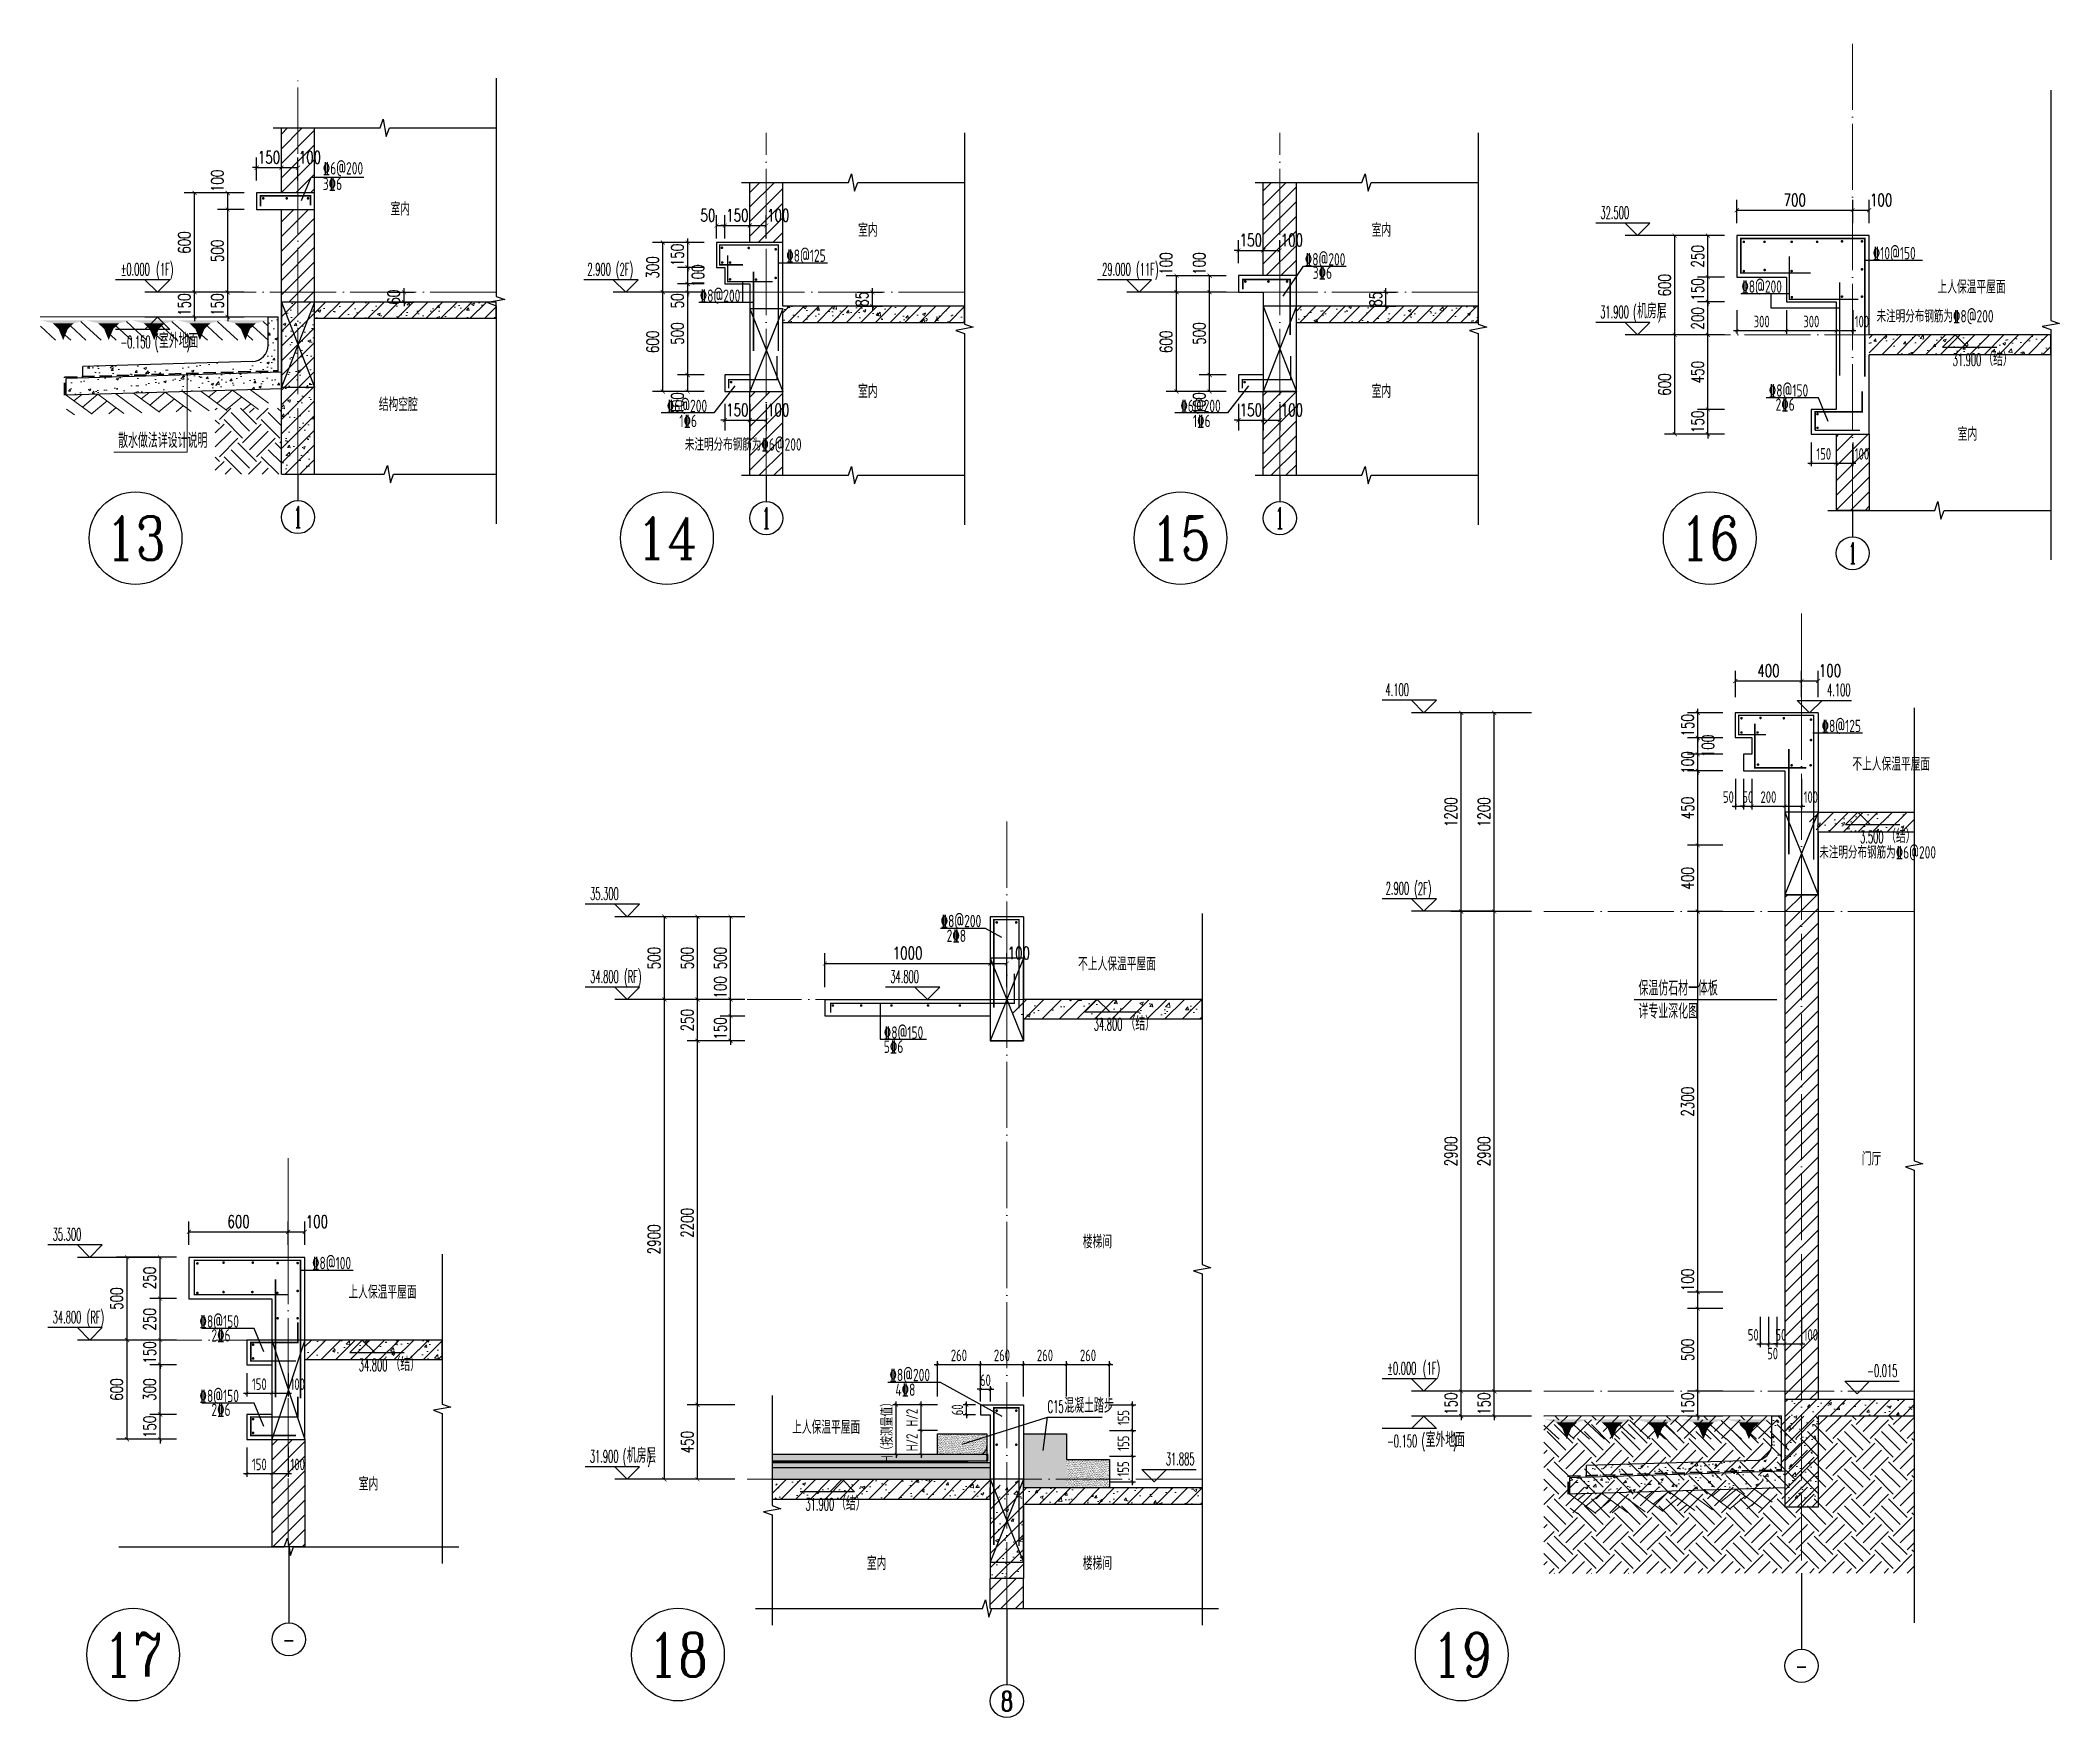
# Model space of a CAD drawing. Extents: x -461650 to 361314, y 245336 to 769729.
# Drawn here: x 346602 to 358805, y 670191 to 680327 of the extents above; entities that cross this region are included whole.
import ezdxf
from ezdxf.enums import TextEntityAlignment as Align

# ---------------------------------------------------------------- set-up
doc = ezdxf.new("R2010")
doc.units = 0
doc.header["$LTSCALE"] = 1000
doc.linetypes.add('DASH', pattern=[0.35, 0.25, -0.1])
doc.linetypes.add('DOTE', pattern=[2.42, 2, -0.2, 0.02, -0.2])
doc.layers.get('0').update_dxf_attribs({"linetype": 'CONTINUOUS'})
doc.layers.get('DEFPOINTS').update_dxf_attribs({"linetype": 'CONTINUOUS'})
for name, color, linetype in [('3-屋面构造层', 157, 'CONTINUOUS'), ('A-AXIS_TEXT', 7, 'CONTINUOUS'), ('AXIS', 3, 'CONTINUOUS'), ('COLUMN', 4, 'CONTINUOUS'), ('DIM', 2, 'CONTINUOUS'), ('DIM_ELEV', 3, 'CONTINUOUS'), ('DIM_IDEN', 67, 'CONTINUOUS'), ('DIM_SYMB', 3, 'CONTINUOUS'), ('PUB_DIM', 3, 'CONTINUOUS'), ('PUB_TEXT', 2, 'CONTINUOUS'), ('REIN', 6, 'CONTINUOUS'), ('S-大样-砼线', 7, 'CONTINUOUS'), ('S-引出线', 40, 'CONTINUOUS'), ('TEXT', 2, 'CONTINUOUS'), ('WALL', 5, 'CONTINUOUS'), ('yichutu', 7, 'CONTINUOUS'), ('图签文字', 4, 'CONTINUOUS'), ('立面-看线', 251, 'CONTINUOUS')]:
    doc.layers.add(name, color=color, linetype=linetype)
for name, color, linetype, lineweight in [('AXIS_TEXT', 7, 'CONTINUOUS', 20), ('DOTE', 19, 'DOTE', 9), ('PUB_HATCH', 8, 'CONTINUOUS', 9), ('内粉刷', 37, 'CONTINUOUS', 9), ('图框', 9, 'CONTINUOUS', 18), ('图签', 147, 'CONTINUOUS', 18), ('填充', 251, 'CONTINUOUS', 5), ('平面-排水沟', 86, 'CONTINUOUS', 15), ('立面-中轮廓线', 30, 'CONTINUOUS', 35), ('粉刷', 251, 'CONTINUOUS', 9)]:
    doc.layers.add(name, color=color, linetype=linetype, lineweight=lineweight)
doc.styles.add('_TCH_AXIS', font='COMPLEX', dxfattribs={"bigfont": 'GBCBIG'})
doc.styles.add('_TCH_DIM', font='SIMPLEX.shx', dxfattribs={"width": 0.7, "bigfont": 'GBCBIG.shx'})
doc.styles.add('_TCH_DIM_T3', font='SIMPLEX', dxfattribs={"width": 0.705882, "bigfont": 'GBCBIG'})
doc.styles.add('_TCH_LABEL', font='simhei.ttf')
doc.styles.add('COMPLEX', font='COMPLEX')
doc.styles.add('DIM_FONT_T3', font='SIMPLEX', dxfattribs={"width": 0.705882, "bigfont": 'GBCBIG'})
doc.styles.add('HT', font='simhei.ttf')
doc.styles.add('TSSD_DIMENSION', font='Tssdeng.shx', dxfattribs={"width": 0.7, "bigfont": 'tssdchn.shx'})
doc.styles.add('TSSD_REIN', font='tssdeng.shx', dxfattribs={"width": 0.7, "height": 300, "bigfont": 'tssdchn.shx'})
doc.styles.add('w', font='tssdeng.shx', dxfattribs={"width": 0.8, "bigfont": 'tssdchn.shx'})
doc.styles.add('宋体', font='', dxfattribs={"height": 50})
doc.styles.add('建筑图签-1', font='simhei.ttf', dxfattribs={"width": 0.7})
doc.styles.add('建筑图签-2', font='TXT.shx', dxfattribs={"width": 0.5, "bigfont": 'HZTXT.shx'})
doc.styles.get('宋体').set_extended_font_data('SimSun')
doc.dimstyles.new('_TCH_ARCH&&25', dxfattribs={"dimtxt": 74.375, "dimasz": 25, "dimexe": 62.5, "dimexo": 75, "dimgap": 25, "dimtad": 1, "dimdec": 0, "dimzin": 0, "dimdsep": 46, "dimtxsty": '_TCH_DIM_T3', "dimblk": 'ARCHTICK', "dimcen": 0.09, "dimclrt": 7, "dimazin": 0, "dimtfac": 1, "dimtdec": 0, "dimtix": 1, "dimtmove": 2, "dimatfit": 3, "dimldrblk": 'ARCHTICK', "dimfxl": 0, "dimtolj": 1, "dimtzin": 0, "dimarcsym": 0})
doc.dimstyles.new('TSSD_20_20', dxfattribs={"dimtxt": 60, "dimasz": 20, "dimexe": 20, "dimexo": 50, "dimgap": 20, "dimtad": 1, "dimdec": 0, "dimzin": 0, "dimdsep": 46, "dimtxsty": 'TSSD_DIMENSION', "dimblk": 'ARCHTICK', "dimblk1": 'ARCHTICK', "dimblk2": 'ARCHTICK', "dimcen": 0, "dimdle": 20, "dimclrt": 7, "dimadec": 0, "dimazin": 0, "dimtfac": 1, "dimtdec": 0, "dimtix": 1, "dimtmove": 2, "dimatfit": 3, "dimfxl": 0, "dimtolj": 1, "dimtzin": 0, "dimarcsym": 0})
pattern_1 = [(50, (28072.99, 249033.25), (143.452037, -12.550427), [15, -165]), (355, (28072.99, 249033.25), (-27.750267, 150.438427), [12, -132]), (100.4514, (28084.94, 249032.2), (115.701876, 137.88791), [12.74804, -140.22842]), (46.1842, (28072.99, 249073.25), (213.44821, -33.1038), [22.5, -247.5]), (96.6356, (28090.77, 249070.5), (186.93254, 194.82357), [19.12206, -210.3426]), (351.1842, (28072.99, 249073.25), (186.93239, 194.82372), [18, -198]), (21, (28092.99, 249063.25), (119.38141, -80.52378), [15, -165]), (326, (28092.99, 249063.25), (48.663066, 145.03001), [12, -132]), (71.4514, (28102.93, 249056.54), (168.044526, 64.5061), [12.74804, -140.22842]), (37.5, (28072.986, 249033.25), (2.431971, 66.578771), [0, -130.4, 0, -134, 0, -132.5]), (7.5, (28072.986, 249033.25), (52.613907, 78.882342), [0, -76.4, 0, -127.4, 0, -50.5]), (327.5, (28028.386, 249033.25), (106.764487, -4.510974), [0, -50, 0, -156, 0, -207]), (317.5, (28008.39, 249033.25), (116.637234, 20.020996), [0, -65, 0, -103.6, 0, -147])]
pattern_2 = [(45, (-737876.647, 828566.014), (-44.194174, 44.194174), []), (50, (-737876.65, 828566.01), (179.315046, -15.688034), [18.75, -206.25]), (355, (-737876.65, 828566.01), (-34.687833, 188.048033), [15, -165]), (100.4514, (-737861.7, 828564.7), (144.627345, 172.359886), [15.935047, -175.285528]), (46.1842, (-737876.65, 828616.01), (266.81026, -41.379754), [28.125, -309.375]), (96.6356, (-737854.4, 828612.57), (233.665676, 243.52947), [23.90257, -262.92825]), (351.1842, (-737876.65, 828616.01), (233.665486, 243.52965), [22.5, -247.5]), (21, (-737851.65, 828603.51), (149.226763, -100.654723), [18.75, -206.25]), (326, (-737851.65, 828603.51), (60.828833, 181.28751), [15, -165]), (71.4514, (-737839.21, 828595.13), (210.055657, 80.632624), [15.935047, -175.285528]), (37.5, (-737876.647, 828566.014), (3.039964, 83.2234635), [0, -163, 0, -167.5, 0, -165.625]), (7.5, (-737876.65, 828566.01), (65.7673844, 98.602928), [0, -95.5, 0, -159.25, 0, -63.125]), (327.5, (-737932.397, 828566.014), (133.455609, -5.638718), [0, -62.5, 0, -195, 0, -258.75]), (317.5, (-737957.4, 828566.01), (145.796542, 25.026246), [0, -81.25, 0, -129.5, 0, -183.75])]
pattern_3 = [(45, (-737876.647, 828610.89), (-44.1941915, 44.1941915), [])]

msp = doc.modelspace()

# ---------------------------------------------------------------- texts
at = {"layer": 'AXIS_TEXT', "color": 6, "style": '_TCH_AXIS'}
for s, height, p, p2 in [('13', 262.756, (346996.07, 677187.43), (347358.92, 677187.43)), ('14', 251.26, (350203.28, 677193.18), (350574.19, 677193.18)), ('15', 262.756, (353310.8, 677187.43), (353673.66, 677187.43)), ('16', 262.756, (356508.83, 677187.43), (356871.68, 677187.43)), ('17', 262.756, (346981.2, 670440.37), (347344.06, 670440.37)), ('18', 262.756, (350273.7, 670440.37), (350636.55, 670440.37)), ('19', 262.756, (355009.9, 670440.37), (355372.75, 670440.37))]:
    msp.add_text(s, height=height, dxfattribs=at).set_placement(p, p2, align=Align.FIT)
at = {"layer": 'DIM_ELEV', "color": 7, "style": '_TCH_DIM'}
for s, height, width, p in [('（结）', 84.397, 0.7, (358343.67, 678359.5)), ('31.900', 74.375, 0.494118, (358158.17, 678359.5)), ('3.500', 74.375, 0.494118, (357598.89, 675475.93)), ('（结）', 84.397, 0.7, (357756.39, 675475.93)), ('（结）', 84.397, 0.7, (353160.24, 674343.59)), ('34.800', 74.375, 0.494118, (352967.74, 674343.59)), ('34.800', 74.375, 0.494118, (348526.22, 672285.06)), ('（结）', 84.397, 0.7, (348718.72, 672285.06)), ('31.900', 74.375, 0.494118, (351225.93, 671443.59)), ('（结）', 84.397, 0.7, (351411.43, 671443.59))]:
    msp.add_text(s, height=height, dxfattribs=dict(at, width=width)).set_placement(p)
at = {"layer": 'PUB_TEXT'}
for s, height, style, width, p in [('室内', 80, 'TSSD_REIN', 0.7, (348718.07, 679268.77)), ('32.500', 74.375, '_TCH_DIM', 0.494118, (356029.82, 679248.28)), ('室内', 80, 'TSSD_REIN', 0.7, (351543.9, 679140.19)), ('室内', 80, 'TSSD_REIN', 0.7, (354647.39, 679140.19)), ('%%P0.000', 74.375, '_TCH_DIM', 0.494118, (347087.25, 678906.64)), ('(1F)', 74.375, '_TCH_DIM', 0.494118, (347302.62, 678905.42)), ('上人保温平屋面', 80, 'TSSD_REIN', 0.7, (358066.47, 678796.85)), ('31.900', 74.375, '_TCH_DIM', 0.494118, (356028.42, 678648.28)), ('(', 74.38, '_TCH_DIM', 0.494118, (356227.17, 678647.05)), ('机房层', 89.362, '_TCH_DIM', 0.7, (356251.67, 678647.05)), (')', 74.38, '_TCH_DIM', 0.494118, (356376.78, 678647.05)), ('-0.150', 74.375, '_TCH_DIM', 0.494118, (347085.85, 678466.17)), ('(', 74.38, '_TCH_DIM', 0.494118, (347294.57, 678467.4)), ('室外地面', 89.362, '_TCH_DIM', 0.7, (347319.07, 678467.4)), (')', 74.38, '_TCH_DIM', 0.494118, (347485.88, 678467.4)), ('室内', 80, 'TSSD_REIN', 0.7, (351543.9, 678166.05)), ('室内', 80, 'TSSD_REIN', 0.7, (354647.39, 678166.05)), ('结构空腔', 80, 'TSSD_REIN', 0.7, (348647.28, 678086.81)), ('散水做法详设计说明', 89.362, 'DIM_FONT_T3', 0.705882, (347071.96, 677864.21)), ('室内', 80, 'TSSD_REIN', 0.7, (358188.94, 677907.68)), ('4.100', 74.375, '_TCH_DIM', 0.494118, (354730.66, 676365.21)), ('4.100', 74.375, '_TCH_DIM', 0.494118, (357399.41, 676364.75)), ('不上人保温平屋面', 80, 'TSSD_REIN', 0.7, (357551.81, 675913.27)), ('35.300', 74.375, '_TCH_DIM', 0.494118, (349924, 675132.37)), ('2.900', 74.375, '_TCH_DIM', 0.494118, (354732.06, 675165.18)), ('(2F)', 74.375, '_TCH_DIM', 0.494118, (354904.21, 675163.95)), ('不上人保温平屋面', 80, 'TSSD_REIN', 0.7, (352873.06, 674705.46)), ('34.800', 74.375, '_TCH_DIM', 0.494118, (349924, 674632.37)), ('(RF)', 74.375, '_TCH_DIM', 0.494118, (350129.4, 674631.14)), ('保温仿石材一体板', 89.362, 'DIM_FONT_T3', 0.705882, (356259.66, 674554.72)), ('详专业深化图', 89.362, 'DIM_FONT_T3', 0.705882, (356259.66, 674414.72)), ('门厅', 80, 'TSSD_REIN', 0.7, (357608.65, 673527.81)), ('35.300', 74.375, '_TCH_DIM', 0.494118, (346676.57, 673073.84)), ('楼梯间', 80, 'TSSD_REIN', 0.7, (352901.82, 673026.74)), ('上人保温平屋面', 80, 'TSSD_REIN', 0.7, (348463.86, 672722.4)), ('34.800', 74.375, '_TCH_DIM', 0.494118, (346676.57, 672573.84)), ('(RF)', 74.375, '_TCH_DIM', 0.494118, (346881.97, 672572.61)), ('(1F)', 74.375, '_TCH_DIM', 0.494118, (354956.54, 672263.95)), ('%%P0.000', 74.375, '_TCH_DIM', 0.494118, (354741.16, 672265.18)), ('C15', 74.375, 'DIM_FONT_T3', 0.49827, (352688.88, 672032.79)), ('混凝土踏步', 89.362, 'DIM_FONT_T3', 0.705882, (352789.47, 672032.79)), ('上人保温平屋面', 80, 'TSSD_REIN', 0.7, (351144.78, 671905.46)), ('-0.150', 74.375, '_TCH_DIM', 0.494118, (354739.76, 671824.7)), ('(', 74.38, '_TCH_DIM', 0.494118, (354948.49, 671825.93)), ('室外地面', 89.362, '_TCH_DIM', 0.7, (354972.99, 671825.93)), (')', 74.38, '_TCH_DIM', 0.494118, (355139.79, 671825.93)), ('31.900', 74.375, '_TCH_DIM', 0.494118, (349922.6, 671732.37)), ('(', 74.38, '_TCH_DIM', 0.494118, (350121.35, 671731.14)), ('机房层', 89.362, '_TCH_DIM', 0.7, (350145.85, 671731.14)), (')', 74.38, '_TCH_DIM', 0.494118, (350270.96, 671731.14)), ('室内', 80, 'TSSD_REIN', 0.7, (348526.31, 671563.4)), ('室内', 80, 'TSSD_REIN', 0.7, (351596.44, 671083.13)), ('楼梯间', 80, 'TSSD_REIN', 0.7, (352901.82, 671083.13))]:
    msp.add_text(s, height=height, dxfattribs=dict(at, style=style, width=width)).set_placement(p)
at = {"layer": 'PUB_TEXT', "color": 1, "style": '_TCH_DIM', "width": 0.494118}
for s, p in [('2.900', (349908.06, 678906.64)), ('(2F)', (350080.21, 678905.42)), ('29.000', (353018.56, 678906.64)), ('(11F)', (353223.96, 678905.42))]:
    msp.add_text(s, height=74.375, dxfattribs=at).set_placement(p)
at = {"layer": 'PUB_TEXT', "color": 3, "style": '_TCH_DIM', "width": 0.494118}
for s, p in [('34.800', (351738.27, 674632.37)), ('31.885', (353403.47, 671717.37))]:
    msp.add_text(s, height=74.375, dxfattribs=at).set_placement(p)
at = {"layer": 'PUB_TEXT', "color": 6, "style": '_TCH_DIM', "width": 0.494118}
msp.add_text('-0.015', height=74.375, dxfattribs=at).set_placement((357641.67, 672249.71))
at = {"layer": 'TEXT', "style": 'TSSD_REIN', "width": 0.7}
for s, p in [('%%1328@200', (352042.8, 674967.39)), ('2%%1328', (352078.89, 674878.37))]:
    msp.add_text(s, height=75, rotation=0, dxfattribs=at).set_placement(p)

# ---------------------------------------------------------------- blocks, each defined once
blk = doc.blocks.new('$LINEPAT$素土夯实')
at = {"color": 0}
for p, q in [((0, -210), (210, 0)), ((120, -300), (420, 0)), ((420, 0), (608, -188)), ((495, -300), (795, 0)), ((615, 0), (705, -90)), ((210, -210), (300, -300)), ((315, -105), (502, -293)), ((705, -300), (795, -210))]:
    blk.add_line(p, q, dxfattribs=at)
blk = doc.blocks.new('$LinePat$自然土壤')
at = {"color": 0}
for p, q in [((0, -90), (71, -19)), ((0, -300), (211, -89)), ((210, -300), (286, -224)), ((420, -300), (630, -90))]:
    blk.add_line(p, q, dxfattribs=at)
for points in [[(0, 0), (630, 0), (168, -45), (462, -45)], [(168, -45), (462, -45), (252, -132), (378, -132)], [(252, -132), (378, -132), (315, -300)]]:
    blk.add_solid(points, dxfattribs=at)
blk = doc.blocks.new('sanshui')
at = {"layer": '粉刷'}
h = blk.add_hatch(dxfattribs=at)
h.set_pattern_fill('混凝土', color=256, scale=20)
h.set_pattern_definition(pattern_1)
edge = h.paths.add_edge_path()
edge.add_line((346318, 427330), (346258, 427330))
edge.add_line((346258, 427330), (346258, 427160))
edge.add_arc((346158, 427160), 100, 271.7184, 360, ccw=False)
edge.add_line((346161, 427060), (345138, 427030))
edge.add_line((345138, 427030), (345138, 426970))
edge.add_line((345138, 426970), (346318, 427005))
edge.add_line((346318, 427005), (346318, 427330))
h = blk.add_hatch(dxfattribs=at)
h.set_pattern_fill('混凝土', color=256, scale=20)
h.set_pattern_definition(pattern_1)
h.paths.add_polyline_path([(346338, 426896), (346338, 426996), (345038, 426957), (345038, 426857)])
at = {"layer": 'COLUMN'}
for p, q in [((346258, 427330), (346318, 427330)), ((346258, 427160), (346258, 427330)), ((346318, 426995), (346318, 427330)), ((346338, 426996), (345038, 426957)), ((346161, 427060), (345138, 427030)), ((345138, 426960), (345138, 427030)), ((345038, 426857), (345038, 426957)), ((346338, 426896), (345038, 426857))]:
    blk.add_line(p, q, dxfattribs=at)
blk.add_arc((346158, 427160), 100, 271.7184, 0, dxfattribs=at)
at = {"layer": '立面-中轮廓线', "linetype": 'DASH', "ltscale": 0.3}
blk.add_lwpolyline([(345028, 426857), (345028, 426966), (346318, 427005)], dxfattribs=at)
at = {"layer": '粉刷'}
blk.add_line((344881, 427330), (346258, 427330), dxfattribs=at)
at = {"layer": '粉刷', "yscale": 0.4, "zscale": 0.4}
for name, p, xscale, rotation in [('$LinePat$自然土壤', (345157, 427310), -0.4369306507241237, 359.9999999999903), ('$LinePat$自然土壤', (345432, 427310), -0.4369306507241237, 359.9999999999903), ('$LinePat$自然土壤', (345707, 427310), -0.4369306507241237, 359.9999999999903), ('$LinePat$自然土壤', (345983, 427310), -0.4369306507241237, 359.9999999999903), ('$LinePat$自然土壤', (346258, 427310), -0.4369306507241237, 359.9999999999903), ('$LINEPAT$素土夯实', (345444, 426869), -0.5117605352322558, 1.718358001643932), ('$LINEPAT$素土夯实', (345851, 426881), -0.5117605352322558, 1.718358001643932), ('$LINEPAT$素土夯实', (346258, 426893), -0.5117605352322558, 1.718358001643932)]:
    blk.add_blockref(name, p, dxfattribs=dict(at, xscale=xscale, rotation=rotation))
blk = doc.blocks.new('_ArchTick')
at = {"color": 0, "linetype": 'ByBlock', "const_width": 0.15}
blk.add_lwpolyline([(-0.5, -0.5), (0.5, 0.5)], dxfattribs=at)
blk = doc.blocks.new('*D449')
at = {"layer": 'DEFPOINTS', "color": 0}
for p in [(356995, 672663), (357045, 672663), (357045, 672449)]:
    blk.add_point(p, dxfattribs=at)
at = {"layer": 'DIM', "color": 0, "lineweight": -2}
for p, q in [((356995, 672613), (356995, 672429)), ((357045, 672613), (357045, 672429)), ((356975, 672449), (357065, 672449))]:
    blk.add_line(p, q, dxfattribs=at)
at = {"layer": 'DIM', "color": 0, "lineweight": -2, "xscale": 20, "yscale": 20, "zscale": 20, "rotation": 180}
blk.add_blockref('_ArchTick', (356995, 672449), dxfattribs=at)
at = {"layer": 'DIM', "color": 0, "lineweight": -2, "xscale": 20, "yscale": 20, "zscale": 20}
blk.add_blockref('_ArchTick', (357045, 672449), dxfattribs=at)
at = {"layer": 'DIM', "color": 7, "insert": (356953, 672504), "char_height": 70, "attachment_point": 5, "style": 'TSSD_DIMENSION'}
blk.add_mtext('\\A1;50', dxfattribs=at)
blk = doc.blocks.new('*D450')
at = {"layer": 'DEFPOINTS', "color": 0}
for p in [(357045, 672663), (357095, 672663), (357095, 672449)]:
    blk.add_point(p, dxfattribs=at)
at = {"layer": 'DIM', "color": 0, "lineweight": -2}
for p, q in [((357045, 672613), (357045, 672429)), ((357095, 672613), (357095, 672429)), ((357025, 672449), (357115, 672449))]:
    blk.add_line(p, q, dxfattribs=at)
at = {"layer": 'DIM', "color": 0, "lineweight": -2, "xscale": 20, "yscale": 20, "zscale": 20, "rotation": 180}
blk.add_blockref('_ArchTick', (357045, 672449), dxfattribs=at)
at = {"layer": 'DIM', "color": 0, "lineweight": -2, "xscale": 20, "yscale": 20, "zscale": 20}
blk.add_blockref('_ArchTick', (357095, 672449), dxfattribs=at)
at = {"layer": 'DIM', "color": 7, "insert": (357070, 672391), "char_height": 70, "attachment_point": 5, "style": 'TSSD_DIMENSION'}
blk.add_mtext('\\A1;50', dxfattribs=at)
blk = doc.blocks.new('*D451')
at = {"layer": 'DEFPOINTS', "color": 0}
for p in [(357095, 672663), (357145, 672663), (357145, 672449)]:
    blk.add_point(p, dxfattribs=at)
at = {"layer": 'DIM', "color": 0, "lineweight": -2}
for p, q in [((357095, 672613), (357095, 672429)), ((357145, 672613), (357145, 672429)), ((357095, 672449), (357075, 672449)), ((357095, 672449), (357145, 672449)), ((357145, 672449), (357165, 672449))]:
    blk.add_line(p, q, dxfattribs=at)
at = {"layer": 'DIM', "color": 0, "lineweight": -2, "xscale": 20, "yscale": 20, "zscale": 20}
blk.add_blockref('_ArchTick', (357095, 672449), dxfattribs=at)
at = {"layer": 'DIM', "color": 0, "lineweight": -2, "xscale": 20, "yscale": 20, "zscale": 20, "rotation": 180}
blk.add_blockref('_ArchTick', (357145, 672449), dxfattribs=at)
at = {"layer": 'DIM', "color": 7, "insert": (357120, 672504), "char_height": 70, "attachment_point": 5, "style": 'TSSD_DIMENSION'}
blk.add_mtext('\\A1;50', dxfattribs=at)
blk = doc.blocks.new('*D452')
at = {"layer": 'DEFPOINTS', "color": 0}
for p in [(357145, 672663), (357245, 672663), (357245, 672449)]:
    blk.add_point(p, dxfattribs=at)
at = {"layer": 'DIM', "color": 0, "lineweight": -2}
for p, q in [((357145, 672613), (357145, 672429)), ((357245, 672613), (357245, 672429)), ((357125, 672449), (357265, 672449))]:
    blk.add_line(p, q, dxfattribs=at)
at = {"layer": 'DIM', "color": 0, "lineweight": -2, "xscale": 20, "yscale": 20, "zscale": 20, "rotation": 180}
blk.add_blockref('_ArchTick', (357145, 672449), dxfattribs=at)
at = {"layer": 'DIM', "color": 0, "lineweight": -2, "xscale": 20, "yscale": 20, "zscale": 20}
blk.add_blockref('_ArchTick', (357245, 672449), dxfattribs=at)
at = {"layer": 'DIM', "color": 7, "insert": (357301, 672504), "char_height": 70, "attachment_point": 5, "style": 'TSSD_DIMENSION'}
blk.add_mtext('\\A1;100', dxfattribs=at)
blk = doc.blocks.new('*D453')
at = {"layer": 'DEFPOINTS', "color": 0}
for p in [(356618, 672163), (356845, 672163), (356845, 672013)]:
    blk.add_point(p, dxfattribs=at)
at = {"layer": 'PUB_DIM', "color": 0, "lineweight": -2}
for p, q in [((356770, 672163), (356555, 672163)), ((356618, 672163), (356618, 672188)), ((356618, 672013), (356618, 672163)), ((356770, 672013), (356555, 672013)), ((356618, 672013), (356618, 671988))]:
    blk.add_line(p, q, dxfattribs=at)
at = {"layer": 'PUB_DIM', "color": 0, "lineweight": -2, "xscale": 25, "yscale": 25, "zscale": 25}
for p, rotation in [((356618, 672163), 270), ((356618, 672013), 90)]:
    blk.add_blockref('_ArchTick', p, dxfattribs=dict(at, rotation=rotation))
at = {"layer": 'PUB_DIM', "color": 7, "insert": (356556, 672088), "char_height": 74.4, "attachment_point": 5, "rotation": 90, "style": '_TCH_DIM_T3'}
blk.add_mtext('\\A1;150', dxfattribs=at)
blk = doc.blocks.new('*D454')
at = {"layer": 'DEFPOINTS', "color": 0}
for p in [(356618, 672663), (356845, 672663), (356845, 672163)]:
    blk.add_point(p, dxfattribs=at)
at = {"layer": 'PUB_DIM', "color": 0, "lineweight": -2}
for p, q in [((356770, 672663), (356555, 672663)), ((356618, 672163), (356618, 672663)), ((356770, 672163), (356555, 672163))]:
    blk.add_line(p, q, dxfattribs=at)
at = {"layer": 'PUB_DIM', "color": 0, "lineweight": -2, "xscale": 25, "yscale": 25, "zscale": 25}
for p, rotation in [((356618, 672663), 90), ((356618, 672163), 270)]:
    blk.add_blockref('_ArchTick', p, dxfattribs=dict(at, rotation=rotation))
at = {"layer": 'PUB_DIM', "color": 7, "insert": (356556, 672413), "char_height": 74.4, "attachment_point": 5, "rotation": 90, "style": '_TCH_DIM_T3'}
blk.add_mtext('\\A1;500', dxfattribs=at)
blk = doc.blocks.new('*D455')
at = {"layer": 'DEFPOINTS', "color": 0}
for p in [(356618, 672763), (356845, 672763), (356845, 672663)]:
    blk.add_point(p, dxfattribs=at)
at = {"layer": 'PUB_DIM', "color": 0, "lineweight": -2}
for p, q in [((356770, 672763), (356555, 672763)), ((356618, 672663), (356618, 672763)), ((356770, 672663), (356555, 672663))]:
    blk.add_line(p, q, dxfattribs=at)
at = {"layer": 'PUB_DIM', "color": 0, "lineweight": -2, "xscale": 25, "yscale": 25, "zscale": 25}
for p, rotation in [((356618, 672763), 90), ((356618, 672663), 270)]:
    blk.add_blockref('_ArchTick', p, dxfattribs=dict(at, rotation=rotation))
at = {"layer": 'PUB_DIM', "color": 7, "insert": (356556, 672836), "char_height": 74.4, "attachment_point": 5, "rotation": 90, "style": '_TCH_DIM_T3'}
blk.add_mtext('\\A1;100', dxfattribs=at)
blk = doc.blocks.new('*D456')
at = {"layer": 'DEFPOINTS', "color": 0}
for p in [(356618, 675063), (356845, 675063), (356845, 672763)]:
    blk.add_point(p, dxfattribs=at)
at = {"layer": 'PUB_DIM', "color": 0, "lineweight": -2}
for p, q in [((356770, 675063), (356555, 675063)), ((356618, 672763), (356618, 675063)), ((356770, 672763), (356555, 672763))]:
    blk.add_line(p, q, dxfattribs=at)
at = {"layer": 'PUB_DIM', "color": 0, "lineweight": -2, "xscale": 25, "yscale": 25, "zscale": 25}
for p, rotation in [((356618, 675063), 90), ((356618, 672763), 270)]:
    blk.add_blockref('_ArchTick', p, dxfattribs=dict(at, rotation=rotation))
at = {"layer": 'PUB_DIM', "color": 7, "insert": (356556, 673913), "char_height": 74.4, "attachment_point": 5, "rotation": 90, "style": '_TCH_DIM_T3'}
blk.add_mtext('\\A1;2300', dxfattribs=at)
blk = doc.blocks.new('*D457')
at = {"layer": 'DEFPOINTS', "color": 0}
for p in [(356618, 675463), (356845, 675463), (356845, 675063)]:
    blk.add_point(p, dxfattribs=at)
at = {"layer": 'PUB_DIM', "color": 0, "lineweight": -2}
for p, q in [((356770, 675463), (356555, 675463)), ((356618, 675063), (356618, 675463)), ((356770, 675063), (356555, 675063))]:
    blk.add_line(p, q, dxfattribs=at)
at = {"layer": 'PUB_DIM', "color": 0, "lineweight": -2, "xscale": 25, "yscale": 25, "zscale": 25}
for p, rotation in [((356618, 675463), 90), ((356618, 675063), 270)]:
    blk.add_blockref('_ArchTick', p, dxfattribs=dict(at, rotation=rotation))
at = {"layer": 'PUB_DIM', "color": 7, "insert": (356556, 675263), "char_height": 74.4, "attachment_point": 5, "rotation": 90, "style": '_TCH_DIM_T3'}
blk.add_mtext('\\A1;400', dxfattribs=at)
blk = doc.blocks.new('*D458')
at = {"layer": 'DEFPOINTS', "color": 0}
for p in [(356618, 675913), (356845, 675913), (356845, 675463)]:
    blk.add_point(p, dxfattribs=at)
at = {"layer": 'PUB_DIM', "color": 0, "lineweight": -2}
for p, q in [((356770, 675913), (356555, 675913)), ((356618, 675463), (356618, 675913)), ((356770, 675463), (356555, 675463))]:
    blk.add_line(p, q, dxfattribs=at)
at = {"layer": 'PUB_DIM', "color": 0, "lineweight": -2, "xscale": 25, "yscale": 25, "zscale": 25}
for p, rotation in [((356618, 675913), 90), ((356618, 675463), 270)]:
    blk.add_blockref('_ArchTick', p, dxfattribs=dict(at, rotation=rotation))
at = {"layer": 'PUB_DIM', "color": 7, "insert": (356556, 675688), "char_height": 74.4, "attachment_point": 5, "rotation": 90, "style": '_TCH_DIM_T3'}
blk.add_mtext('\\A1;450', dxfattribs=at)
blk = doc.blocks.new('*D459')
at = {"layer": 'DEFPOINTS', "color": 0}
for p in [(356618, 676013), (356845, 676013), (356845, 675913)]:
    blk.add_point(p, dxfattribs=at)
at = {"layer": 'PUB_DIM', "color": 0, "lineweight": -2}
for p, q in [((356770, 676013), (356555, 676013)), ((356618, 676013), (356618, 676038)), ((356618, 675913), (356618, 676013)), ((356770, 675913), (356555, 675913)), ((356618, 675913), (356618, 675888))]:
    blk.add_line(p, q, dxfattribs=at)
at = {"layer": 'PUB_DIM', "color": 0, "lineweight": -2, "xscale": 25, "yscale": 25, "zscale": 25}
for p, rotation in [((356618, 676013), 270), ((356618, 675913), 90)]:
    blk.add_blockref('_ArchTick', p, dxfattribs=dict(at, rotation=rotation))
at = {"layer": 'PUB_DIM', "color": 7, "insert": (356556, 675963), "char_height": 74.4, "attachment_point": 5, "rotation": 90, "style": '_TCH_DIM_T3'}
blk.add_mtext('\\A1;100', dxfattribs=at)
blk = doc.blocks.new('*D460')
at = {"layer": 'DEFPOINTS', "color": 0}
for p in [(356618, 676113), (356845, 676113), (356845, 676013)]:
    blk.add_point(p, dxfattribs=at)
at = {"layer": 'PUB_DIM', "color": 0, "lineweight": -2}
for p, q in [((356770, 676113), (356555, 676113)), ((356770, 676013), (356555, 676013)), ((356618, 676013), (356618, 676113))]:
    blk.add_line(p, q, dxfattribs=at)
at = {"layer": 'PUB_DIM', "color": 0, "lineweight": -2, "xscale": 25, "yscale": 25, "zscale": 25}
for p, rotation in [((356618, 676113), 90), ((356618, 676013), 270)]:
    blk.add_blockref('_ArchTick', p, dxfattribs=dict(at, rotation=rotation))
at = {"layer": 'PUB_DIM', "color": 7, "insert": (356680, 676063), "char_height": 74.4, "attachment_point": 5, "rotation": 90, "style": '_TCH_DIM_T3'}
blk.add_mtext('\\A1;100', dxfattribs=at)
blk = doc.blocks.new('*D461')
at = {"layer": 'DEFPOINTS', "color": 0}
for p in [(356618, 676263), (356845, 676263), (356845, 676113)]:
    blk.add_point(p, dxfattribs=at)
at = {"layer": 'PUB_DIM', "color": 0, "lineweight": -2}
for p, q in [((356770, 676263), (356555, 676263)), ((356618, 676263), (356618, 676288)), ((356618, 676113), (356618, 676263)), ((356770, 676113), (356555, 676113)), ((356618, 676113), (356618, 676088))]:
    blk.add_line(p, q, dxfattribs=at)
at = {"layer": 'PUB_DIM', "color": 0, "lineweight": -2, "xscale": 25, "yscale": 25, "zscale": 25}
for p, rotation in [((356618, 676263), 270), ((356618, 676113), 90)]:
    blk.add_blockref('_ArchTick', p, dxfattribs=dict(at, rotation=rotation))
at = {"layer": 'PUB_DIM', "color": 7, "insert": (356556, 676188), "char_height": 74.4, "attachment_point": 5, "rotation": 90, "style": '_TCH_DIM_T3'}
blk.add_mtext('\\A1;150', dxfattribs=at)
blk = doc.blocks.new('*D462')
at = {"layer": 'DEFPOINTS', "color": 0}
for p in [(356845, 675914), (356895, 675914), (356895, 675699)]:
    blk.add_point(p, dxfattribs=at)
at = {"layer": 'DIM', "color": 0, "lineweight": -2}
for p, q in [((356845, 675864), (356845, 675679)), ((356895, 675864), (356895, 675679)), ((356825, 675699), (356915, 675699))]:
    blk.add_line(p, q, dxfattribs=at)
at = {"layer": 'DIM', "color": 0, "lineweight": -2, "xscale": 20, "yscale": 20, "zscale": 20, "rotation": 180}
blk.add_blockref('_ArchTick', (356845, 675699), dxfattribs=at)
at = {"layer": 'DIM', "color": 0, "lineweight": -2, "xscale": 20, "yscale": 20, "zscale": 20}
blk.add_blockref('_ArchTick', (356895, 675699), dxfattribs=at)
at = {"layer": 'DIM', "color": 7, "insert": (356803, 675754), "char_height": 70, "attachment_point": 5, "style": 'TSSD_DIMENSION'}
blk.add_mtext('\\A1;50', dxfattribs=at)
blk = doc.blocks.new('*D463')
at = {"layer": 'DEFPOINTS', "color": 0}
for p in [(356895, 675914), (356945, 675914), (356945, 675699)]:
    blk.add_point(p, dxfattribs=at)
at = {"layer": 'DIM', "color": 0, "lineweight": -2}
for p, q in [((356895, 675864), (356895, 675679)), ((356945, 675864), (356945, 675679)), ((356895, 675699), (356875, 675699)), ((356895, 675699), (356945, 675699)), ((356945, 675699), (356965, 675699))]:
    blk.add_line(p, q, dxfattribs=at)
at = {"layer": 'DIM', "color": 0, "lineweight": -2, "xscale": 20, "yscale": 20, "zscale": 20}
blk.add_blockref('_ArchTick', (356895, 675699), dxfattribs=at)
at = {"layer": 'DIM', "color": 0, "lineweight": -2, "xscale": 20, "yscale": 20, "zscale": 20, "rotation": 180}
blk.add_blockref('_ArchTick', (356945, 675699), dxfattribs=at)
at = {"layer": 'DIM', "color": 7, "insert": (356920, 675754), "char_height": 70, "attachment_point": 5, "style": 'TSSD_DIMENSION'}
blk.add_mtext('\\A1;50', dxfattribs=at)
blk = doc.blocks.new('*D464')
at = {"layer": 'DEFPOINTS', "color": 0}
for p in [(356945, 675914), (357145, 675914), (357145, 675699)]:
    blk.add_point(p, dxfattribs=at)
at = {"layer": 'DIM', "color": 0, "lineweight": -2}
for p, q in [((356945, 675864), (356945, 675679)), ((357145, 675864), (357145, 675679)), ((356925, 675699), (357165, 675699))]:
    blk.add_line(p, q, dxfattribs=at)
at = {"layer": 'DIM', "color": 0, "lineweight": -2, "xscale": 20, "yscale": 20, "zscale": 20, "rotation": 180}
blk.add_blockref('_ArchTick', (356945, 675699), dxfattribs=at)
at = {"layer": 'DIM', "color": 0, "lineweight": -2, "xscale": 20, "yscale": 20, "zscale": 20}
blk.add_blockref('_ArchTick', (357145, 675699), dxfattribs=at)
at = {"layer": 'DIM', "color": 7, "insert": (357045, 675754), "char_height": 70, "attachment_point": 5, "style": 'TSSD_DIMENSION'}
blk.add_mtext('\\A1;200', dxfattribs=at)
blk = doc.blocks.new('*D465')
at = {"layer": 'DEFPOINTS', "color": 0}
for p in [(357145, 675914), (357245, 675914), (357245, 675699)]:
    blk.add_point(p, dxfattribs=at)
at = {"layer": 'DIM', "color": 0, "lineweight": -2}
for p, q in [((357145, 675864), (357145, 675679)), ((357245, 675864), (357245, 675679)), ((357125, 675699), (357265, 675699))]:
    blk.add_line(p, q, dxfattribs=at)
at = {"layer": 'DIM', "color": 0, "lineweight": -2, "xscale": 20, "yscale": 20, "zscale": 20, "rotation": 180}
blk.add_blockref('_ArchTick', (357145, 675699), dxfattribs=at)
at = {"layer": 'DIM', "color": 0, "lineweight": -2, "xscale": 20, "yscale": 20, "zscale": 20}
blk.add_blockref('_ArchTick', (357245, 675699), dxfattribs=at)
at = {"layer": 'DIM', "color": 7, "insert": (357301, 675754), "char_height": 70, "attachment_point": 5, "style": 'TSSD_DIMENSION'}
blk.add_mtext('\\A1;100', dxfattribs=at)
blk = doc.blocks.new('*D466')
at = {"layer": 'DEFPOINTS', "color": 0}
for p in [(357245, 676456), (356845, 676283), (357245, 676283)]:
    blk.add_point(p, dxfattribs=at)
at = {"layer": 'PUB_DIM', "color": 0, "lineweight": -2}
for p, q in [((356845, 676358), (356845, 676518)), ((357245, 676358), (357245, 676518)), ((356845, 676456), (357245, 676456))]:
    blk.add_line(p, q, dxfattribs=at)
at = {"layer": 'PUB_DIM', "color": 0, "lineweight": -2, "xscale": 25, "yscale": 25, "zscale": 25, "rotation": 180}
blk.add_blockref('_ArchTick', (356845, 676456), dxfattribs=at)
at = {"layer": 'PUB_DIM', "color": 0, "lineweight": -2, "xscale": 25, "yscale": 25, "zscale": 25}
blk.add_blockref('_ArchTick', (357245, 676456), dxfattribs=at)
at = {"layer": 'PUB_DIM', "color": 7, "insert": (357045, 676518), "char_height": 74.4, "attachment_point": 5, "style": '_TCH_DIM_T3'}
blk.add_mtext('\\A1;400', dxfattribs=at)
blk = doc.blocks.new('*D467')
at = {"layer": 'DEFPOINTS', "color": 0}
for p in [(357345, 676456), (357245, 676283), (357345, 676283)]:
    blk.add_point(p, dxfattribs=at)
at = {"layer": 'PUB_DIM', "color": 0, "lineweight": -2}
for p, q in [((357245, 676358), (357245, 676518)), ((357345, 676358), (357345, 676518)), ((357245, 676456), (357345, 676456))]:
    blk.add_line(p, q, dxfattribs=at)
at = {"layer": 'PUB_DIM', "color": 0, "lineweight": -2, "xscale": 25, "yscale": 25, "zscale": 25, "rotation": 180}
blk.add_blockref('_ArchTick', (357245, 676456), dxfattribs=at)
at = {"layer": 'PUB_DIM', "color": 0, "lineweight": -2, "xscale": 25, "yscale": 25, "zscale": 25}
blk.add_blockref('_ArchTick', (357345, 676456), dxfattribs=at)
at = {"layer": 'PUB_DIM', "color": 7, "insert": (357417, 676518), "char_height": 74.4, "attachment_point": 5, "style": '_TCH_DIM_T3'}
blk.add_mtext('\\A1;100', dxfattribs=at)
blk = doc.blocks.new('*D468')
at = {"layer": 'DEFPOINTS', "color": 0}
for p in [(355388, 672163), (355688, 672163), (355688, 672013)]:
    blk.add_point(p, dxfattribs=at)
at = {"layer": 'PUB_DIM', "color": 0, "lineweight": -2}
for p, q in [((355613, 672163), (355326, 672163)), ((355388, 672163), (355388, 672188)), ((355388, 672013), (355388, 672163)), ((355613, 672013), (355326, 672013)), ((355388, 672013), (355388, 671988))]:
    blk.add_line(p, q, dxfattribs=at)
at = {"layer": 'PUB_DIM', "color": 0, "lineweight": -2, "xscale": 25, "yscale": 25, "zscale": 25}
for p, rotation in [((355388, 672163), 270), ((355388, 672013), 90)]:
    blk.add_blockref('_ArchTick', p, dxfattribs=dict(at, rotation=rotation))
at = {"layer": 'PUB_DIM', "color": 7, "insert": (355326, 672088), "char_height": 74.4, "attachment_point": 5, "rotation": 90, "style": '_TCH_DIM_T3'}
blk.add_mtext('\\A1;150', dxfattribs=at)
blk = doc.blocks.new('*D469')
at = {"layer": 'DEFPOINTS', "color": 0}
for p in [(355388, 675063), (355688, 675063), (355688, 672163)]:
    blk.add_point(p, dxfattribs=at)
at = {"layer": 'PUB_DIM', "color": 0, "lineweight": -2}
for p, q in [((355613, 675063), (355326, 675063)), ((355388, 672163), (355388, 675063)), ((355613, 672163), (355326, 672163))]:
    blk.add_line(p, q, dxfattribs=at)
at = {"layer": 'PUB_DIM', "color": 0, "lineweight": -2, "xscale": 25, "yscale": 25, "zscale": 25}
for p, rotation in [((355388, 675063), 90), ((355388, 672163), 270)]:
    blk.add_blockref('_ArchTick', p, dxfattribs=dict(at, rotation=rotation))
at = {"layer": 'PUB_DIM', "color": 7, "insert": (355326, 673613), "char_height": 74.4, "attachment_point": 5, "rotation": 90, "style": '_TCH_DIM_T3'}
blk.add_mtext('\\A1;2900', dxfattribs=at)
blk = doc.blocks.new('*D470')
at = {"layer": 'DEFPOINTS', "color": 0}
for p in [(355388, 676263), (355688, 676263), (355688, 675063)]:
    blk.add_point(p, dxfattribs=at)
at = {"layer": 'PUB_DIM', "color": 0, "lineweight": -2}
for p, q in [((355613, 676263), (355326, 676263)), ((355388, 675063), (355388, 676263)), ((355613, 675063), (355326, 675063))]:
    blk.add_line(p, q, dxfattribs=at)
at = {"layer": 'PUB_DIM', "color": 0, "lineweight": -2, "xscale": 25, "yscale": 25, "zscale": 25}
for p, rotation in [((355388, 676263), 90), ((355388, 675063), 270)]:
    blk.add_blockref('_ArchTick', p, dxfattribs=dict(at, rotation=rotation))
at = {"layer": 'PUB_DIM', "color": 7, "insert": (355326, 675663), "char_height": 74.4, "attachment_point": 5, "rotation": 90, "style": '_TCH_DIM_T3'}
blk.add_mtext('\\A1;1200', dxfattribs=at)
blk = doc.blocks.new('*D471')
at = {"layer": 'DEFPOINTS', "color": 0}
for p in [(355188, 672163), (355688, 672163), (355688, 672013)]:
    blk.add_point(p, dxfattribs=at)
at = {"layer": 'PUB_DIM', "color": 0, "lineweight": -2}
for p, q in [((355613, 672163), (355126, 672163)), ((355188, 672163), (355188, 672188)), ((355188, 672013), (355188, 672163)), ((355613, 672013), (355126, 672013)), ((355188, 672013), (355188, 671988))]:
    blk.add_line(p, q, dxfattribs=at)
at = {"layer": 'PUB_DIM', "color": 0, "lineweight": -2, "xscale": 25, "yscale": 25, "zscale": 25}
for p, rotation in [((355188, 672163), 270), ((355188, 672013), 90)]:
    blk.add_blockref('_ArchTick', p, dxfattribs=dict(at, rotation=rotation))
at = {"layer": 'PUB_DIM', "color": 7, "insert": (355126, 672088), "char_height": 74.4, "attachment_point": 5, "rotation": 90, "style": '_TCH_DIM_T3'}
blk.add_mtext('\\A1;150', dxfattribs=at)
blk = doc.blocks.new('*D472')
at = {"layer": 'DEFPOINTS', "color": 0}
for p in [(355188, 675063), (355688, 675063), (355688, 672163)]:
    blk.add_point(p, dxfattribs=at)
at = {"layer": 'PUB_DIM', "color": 0, "lineweight": -2}
for p, q in [((355613, 675063), (355126, 675063)), ((355188, 672163), (355188, 675063)), ((355613, 672163), (355126, 672163))]:
    blk.add_line(p, q, dxfattribs=at)
at = {"layer": 'PUB_DIM', "color": 0, "lineweight": -2, "xscale": 25, "yscale": 25, "zscale": 25}
for p, rotation in [((355188, 675063), 90), ((355188, 672163), 270)]:
    blk.add_blockref('_ArchTick', p, dxfattribs=dict(at, rotation=rotation))
at = {"layer": 'PUB_DIM', "color": 7, "insert": (355126, 673613), "char_height": 74.4, "attachment_point": 5, "rotation": 90, "style": '_TCH_DIM_T3'}
blk.add_mtext('\\A1;2900', dxfattribs=at)
blk = doc.blocks.new('*D473')
at = {"layer": 'DEFPOINTS', "color": 0}
for p in [(355188, 676263), (355688, 676263), (355688, 675063)]:
    blk.add_point(p, dxfattribs=at)
at = {"layer": 'PUB_DIM', "color": 0, "lineweight": -2}
for p, q in [((355613, 676263), (355126, 676263)), ((355188, 675063), (355188, 676263)), ((355613, 675063), (355126, 675063))]:
    blk.add_line(p, q, dxfattribs=at)
at = {"layer": 'PUB_DIM', "color": 0, "lineweight": -2, "xscale": 25, "yscale": 25, "zscale": 25}
for p, rotation in [((355188, 676263), 90), ((355188, 675063), 270)]:
    blk.add_blockref('_ArchTick', p, dxfattribs=dict(at, rotation=rotation))
at = {"layer": 'PUB_DIM', "color": 7, "insert": (355126, 675663), "char_height": 74.4, "attachment_point": 5, "rotation": 90, "style": '_TCH_DIM_T3'}
blk.add_mtext('\\A1;1200', dxfattribs=at)
blk = doc.blocks.new('*D474')
at = {"layer": 'DEFPOINTS', "color": 0}
for p in [(347126, 672473), (347426, 672473), (347426, 671873)]:
    blk.add_point(p, dxfattribs=at)
at = {"layer": 'PUB_DIM', "color": 0, "lineweight": -2}
for p, q in [((347351, 672473), (347063, 672473)), ((347126, 671873), (347126, 672473)), ((347351, 671873), (347063, 671873))]:
    blk.add_line(p, q, dxfattribs=at)
at = {"layer": 'PUB_DIM', "color": 0, "lineweight": -2, "xscale": 25, "yscale": 25, "zscale": 25}
for p, rotation in [((347126, 672473), 90), ((347126, 671873), 270)]:
    blk.add_blockref('_ArchTick', p, dxfattribs=dict(at, rotation=rotation))
at = {"layer": 'PUB_DIM', "color": 7, "insert": (347063, 672173), "char_height": 74.4, "attachment_point": 5, "rotation": 90, "style": '_TCH_DIM_T3'}
blk.add_mtext('\\A1;600', dxfattribs=at)
blk = doc.blocks.new('*D475')
at = {"layer": 'DEFPOINTS', "color": 0}
for p in [(347126, 672973), (347426, 672973), (347426, 672473)]:
    blk.add_point(p, dxfattribs=at)
at = {"layer": 'PUB_DIM', "color": 0, "lineweight": -2}
for p, q in [((347351, 672973), (347063, 672973)), ((347126, 672473), (347126, 672973)), ((347351, 672473), (347063, 672473))]:
    blk.add_line(p, q, dxfattribs=at)
at = {"layer": 'PUB_DIM', "color": 0, "lineweight": -2, "xscale": 25, "yscale": 25, "zscale": 25}
for p, rotation in [((347126, 672973), 90), ((347126, 672473), 270)]:
    blk.add_blockref('_ArchTick', p, dxfattribs=dict(at, rotation=rotation))
at = {"layer": 'PUB_DIM', "color": 7, "insert": (347063, 672723), "char_height": 74.4, "attachment_point": 5, "rotation": 90, "style": '_TCH_DIM_T3'}
blk.add_mtext('\\A1;500', dxfattribs=at)
blk = doc.blocks.new('*D476')
at = {"layer": 'DEFPOINTS', "color": 0}
for p in [(347850, 672323), (348000, 672323), (348000, 672151)]:
    blk.add_point(p, dxfattribs=at)
at = {"layer": 'DIM', "color": 0, "lineweight": -2}
for p, q in [((347850, 672273), (347850, 672131)), ((348000, 672273), (348000, 672131)), ((347830, 672151), (348020, 672151))]:
    blk.add_line(p, q, dxfattribs=at)
at = {"layer": 'DIM', "color": 0, "lineweight": -2, "xscale": 20, "yscale": 20, "zscale": 20, "rotation": 180}
blk.add_blockref('_ArchTick', (347850, 672151), dxfattribs=at)
at = {"layer": 'DIM', "color": 0, "lineweight": -2, "xscale": 20, "yscale": 20, "zscale": 20}
blk.add_blockref('_ArchTick', (348000, 672151), dxfattribs=at)
at = {"layer": 'DIM', "color": 7, "insert": (347925, 672206), "char_height": 70, "attachment_point": 5, "style": 'TSSD_DIMENSION'}
blk.add_mtext('\\A1;150', dxfattribs=at)
blk = doc.blocks.new('*D477')
at = {"layer": 'DEFPOINTS', "color": 0}
for p in [(348000, 672323), (348100, 672323), (348100, 672151)]:
    blk.add_point(p, dxfattribs=at)
at = {"layer": 'DIM', "color": 0, "lineweight": -2}
for p, q in [((348000, 672273), (348000, 672131)), ((348100, 672273), (348100, 672131)), ((347980, 672151), (348120, 672151))]:
    blk.add_line(p, q, dxfattribs=at)
at = {"layer": 'DIM', "color": 0, "lineweight": -2, "xscale": 20, "yscale": 20, "zscale": 20, "rotation": 180}
blk.add_blockref('_ArchTick', (348000, 672151), dxfattribs=at)
at = {"layer": 'DIM', "color": 0, "lineweight": -2, "xscale": 20, "yscale": 20, "zscale": 20}
blk.add_blockref('_ArchTick', (348100, 672151), dxfattribs=at)
at = {"layer": 'DIM', "color": 7, "insert": (348157, 672206), "char_height": 70, "attachment_point": 5, "style": 'TSSD_DIMENSION'}
blk.add_mtext('\\A1;100', dxfattribs=at)
blk = doc.blocks.new('*D478')
at = {"layer": 'DEFPOINTS', "color": 0}
for p in [(348100, 673127), (347500, 672973), (348100, 672973)]:
    blk.add_point(p, dxfattribs=at)
at = {"layer": 'PUB_DIM', "color": 0, "lineweight": -2}
for p, q in [((347500, 673048), (347500, 673189)), ((347500, 673127), (348100, 673127)), ((348100, 673048), (348100, 673189))]:
    blk.add_line(p, q, dxfattribs=at)
at = {"layer": 'PUB_DIM', "color": 0, "lineweight": -2, "xscale": 25, "yscale": 25, "zscale": 25, "rotation": 180}
blk.add_blockref('_ArchTick', (347500, 673127), dxfattribs=at)
at = {"layer": 'PUB_DIM', "color": 0, "lineweight": -2, "xscale": 25, "yscale": 25, "zscale": 25}
blk.add_blockref('_ArchTick', (348100, 673127), dxfattribs=at)
at = {"layer": 'PUB_DIM', "color": 7, "insert": (347800, 673189), "char_height": 74.4, "attachment_point": 5, "style": '_TCH_DIM_T3'}
blk.add_mtext('\\A1;600', dxfattribs=at)
blk = doc.blocks.new('*D479')
at = {"layer": 'DEFPOINTS', "color": 0}
for p in [(348200, 673127), (348100, 672973), (348200, 672973)]:
    blk.add_point(p, dxfattribs=at)
at = {"layer": 'PUB_DIM', "color": 0, "lineweight": -2}
for p, q in [((348100, 673048), (348100, 673189)), ((348100, 673127), (348200, 673127)), ((348200, 673048), (348200, 673189))]:
    blk.add_line(p, q, dxfattribs=at)
at = {"layer": 'PUB_DIM', "color": 0, "lineweight": -2, "xscale": 25, "yscale": 25, "zscale": 25, "rotation": 180}
blk.add_blockref('_ArchTick', (348100, 673127), dxfattribs=at)
at = {"layer": 'PUB_DIM', "color": 0, "lineweight": -2, "xscale": 25, "yscale": 25, "zscale": 25}
blk.add_blockref('_ArchTick', (348200, 673127), dxfattribs=at)
at = {"layer": 'PUB_DIM', "color": 7, "insert": (348273, 673189), "char_height": 74.4, "attachment_point": 5, "style": '_TCH_DIM_T3'}
blk.add_mtext('\\A1;100', dxfattribs=at)
blk = doc.blocks.new('*D480')
at = {"layer": 'DEFPOINTS', "color": 0}
for p in [(347850, 671873), (348000, 671873), (348000, 671666)]:
    blk.add_point(p, dxfattribs=at)
at = {"layer": 'DIM', "color": 0, "lineweight": -2}
for p, q in [((347850, 671823), (347850, 671646)), ((348000, 671823), (348000, 671646)), ((347830, 671666), (348020, 671666))]:
    blk.add_line(p, q, dxfattribs=at)
at = {"layer": 'DIM', "color": 0, "lineweight": -2, "xscale": 20, "yscale": 20, "zscale": 20, "rotation": 180}
blk.add_blockref('_ArchTick', (347850, 671666), dxfattribs=at)
at = {"layer": 'DIM', "color": 0, "lineweight": -2, "xscale": 20, "yscale": 20, "zscale": 20}
blk.add_blockref('_ArchTick', (348000, 671666), dxfattribs=at)
at = {"layer": 'DIM', "color": 7, "insert": (347925, 671721), "char_height": 70, "attachment_point": 5, "style": 'TSSD_DIMENSION'}
blk.add_mtext('\\A1;150', dxfattribs=at)
blk = doc.blocks.new('*D481')
at = {"layer": 'DEFPOINTS', "color": 0}
for p in [(348000, 671873), (348100, 671873), (348100, 671666)]:
    blk.add_point(p, dxfattribs=at)
at = {"layer": 'DIM', "color": 0, "lineweight": -2}
for p, q in [((348000, 671823), (348000, 671646)), ((348100, 671823), (348100, 671646)), ((347980, 671666), (348120, 671666))]:
    blk.add_line(p, q, dxfattribs=at)
at = {"layer": 'DIM', "color": 0, "lineweight": -2, "xscale": 20, "yscale": 20, "zscale": 20, "rotation": 180}
blk.add_blockref('_ArchTick', (348000, 671666), dxfattribs=at)
at = {"layer": 'DIM', "color": 0, "lineweight": -2, "xscale": 20, "yscale": 20, "zscale": 20}
blk.add_blockref('_ArchTick', (348100, 671666), dxfattribs=at)
at = {"layer": 'DIM', "color": 7, "insert": (348157, 671721), "char_height": 70, "attachment_point": 5, "style": 'TSSD_DIMENSION'}
blk.add_mtext('\\A1;100', dxfattribs=at)
blk = doc.blocks.new('*D482')
at = {"layer": 'DEFPOINTS', "color": 0}
for p in [(347326, 672973), (347500, 672973), (347500, 672723)]:
    blk.add_point(p, dxfattribs=at)
at = {"layer": 'PUB_DIM', "color": 0, "lineweight": -2}
for p, q in [((347425, 672973), (347263, 672973)), ((347326, 672723), (347326, 672973)), ((347425, 672723), (347263, 672723))]:
    blk.add_line(p, q, dxfattribs=at)
at = {"layer": 'PUB_DIM', "color": 0, "lineweight": -2, "xscale": 25, "yscale": 25, "zscale": 25}
for p, rotation in [((347326, 672973), 90), ((347326, 672723), 270)]:
    blk.add_blockref('_ArchTick', p, dxfattribs=dict(at, rotation=rotation))
at = {"layer": 'PUB_DIM', "color": 7, "insert": (347263, 672848), "char_height": 74.4, "attachment_point": 5, "rotation": 90, "style": '_TCH_DIM_T3'}
blk.add_mtext('\\A1;250', dxfattribs=at)
blk = doc.blocks.new('*D483')
at = {"layer": 'DEFPOINTS', "color": 0}
for p in [(347326, 672723), (347500, 672723), (347500, 672473)]:
    blk.add_point(p, dxfattribs=at)
at = {"layer": 'PUB_DIM', "color": 0, "lineweight": -2}
for p, q in [((347425, 672723), (347263, 672723)), ((347326, 672473), (347326, 672723)), ((347425, 672473), (347263, 672473))]:
    blk.add_line(p, q, dxfattribs=at)
at = {"layer": 'PUB_DIM', "color": 0, "lineweight": -2, "xscale": 25, "yscale": 25, "zscale": 25}
for p, rotation in [((347326, 672723), 90), ((347326, 672473), 270)]:
    blk.add_blockref('_ArchTick', p, dxfattribs=dict(at, rotation=rotation))
at = {"layer": 'PUB_DIM', "color": 7, "insert": (347263, 672598), "char_height": 74.4, "attachment_point": 5, "rotation": 90, "style": '_TCH_DIM_T3'}
blk.add_mtext('\\A1;250', dxfattribs=at)
blk = doc.blocks.new('*D484')
at = {"layer": 'DEFPOINTS', "color": 0}
for p in [(347326, 672473), (347500, 672473), (347500, 672323)]:
    blk.add_point(p, dxfattribs=at)
at = {"layer": 'PUB_DIM', "color": 0, "lineweight": -2}
for p, q in [((347425, 672473), (347263, 672473)), ((347326, 672473), (347326, 672498)), ((347326, 672323), (347326, 672473)), ((347425, 672323), (347263, 672323)), ((347326, 672323), (347326, 672298))]:
    blk.add_line(p, q, dxfattribs=at)
at = {"layer": 'PUB_DIM', "color": 0, "lineweight": -2, "xscale": 25, "yscale": 25, "zscale": 25}
for p, rotation in [((347326, 672473), 270), ((347326, 672323), 90)]:
    blk.add_blockref('_ArchTick', p, dxfattribs=dict(at, rotation=rotation))
at = {"layer": 'PUB_DIM', "color": 7, "insert": (347263, 672398), "char_height": 74.4, "attachment_point": 5, "rotation": 90, "style": '_TCH_DIM_T3'}
blk.add_mtext('\\A1;150', dxfattribs=at)
blk = doc.blocks.new('*D485')
at = {"layer": 'DEFPOINTS', "color": 0}
for p in [(347326, 672323), (347500, 672323), (347500, 672023)]:
    blk.add_point(p, dxfattribs=at)
at = {"layer": 'PUB_DIM', "color": 0, "lineweight": -2}
for p, q in [((347425, 672323), (347263, 672323)), ((347326, 672023), (347326, 672323)), ((347425, 672023), (347263, 672023))]:
    blk.add_line(p, q, dxfattribs=at)
at = {"layer": 'PUB_DIM', "color": 0, "lineweight": -2, "xscale": 25, "yscale": 25, "zscale": 25}
for p, rotation in [((347326, 672323), 90), ((347326, 672023), 270)]:
    blk.add_blockref('_ArchTick', p, dxfattribs=dict(at, rotation=rotation))
at = {"layer": 'PUB_DIM', "color": 7, "insert": (347263, 672173), "char_height": 74.4, "attachment_point": 5, "rotation": 90, "style": '_TCH_DIM_T3'}
blk.add_mtext('\\A1;300', dxfattribs=at)
blk = doc.blocks.new('*D486')
at = {"layer": 'DEFPOINTS', "color": 0}
for p in [(347326, 672023), (347500, 672023), (347500, 671873)]:
    blk.add_point(p, dxfattribs=at)
at = {"layer": 'PUB_DIM', "color": 0, "lineweight": -2}
for p, q in [((347425, 672023), (347263, 672023)), ((347326, 672023), (347326, 672048)), ((347326, 671873), (347326, 672023)), ((347425, 671873), (347263, 671873)), ((347326, 671873), (347326, 671848))]:
    blk.add_line(p, q, dxfattribs=at)
at = {"layer": 'PUB_DIM', "color": 0, "lineweight": -2, "xscale": 25, "yscale": 25, "zscale": 25}
for p, rotation in [((347326, 672023), 270), ((347326, 671873), 90)]:
    blk.add_blockref('_ArchTick', p, dxfattribs=dict(at, rotation=rotation))
at = {"layer": 'PUB_DIM', "color": 7, "insert": (347263, 671948), "char_height": 74.4, "attachment_point": 5, "rotation": 90, "style": '_TCH_DIM_T3'}
blk.add_mtext('\\A1;150', dxfattribs=at)
blk = doc.blocks.new('*D487')
at = {"layer": 'DEFPOINTS', "color": 0}
for p in [(350773, 675031), (350934, 675031), (350934, 674531)]:
    blk.add_point(p, dxfattribs=at)
at = {"layer": 'PUB_DIM', "color": 0, "lineweight": -2}
for p, q in [((350859, 675031), (350711, 675031)), ((350773, 674531), (350773, 675031)), ((350859, 674531), (350711, 674531))]:
    blk.add_line(p, q, dxfattribs=at)
at = {"layer": 'PUB_DIM', "color": 0, "lineweight": -2, "xscale": 25, "yscale": 25, "zscale": 25}
for p, rotation in [((350773, 675031), 90), ((350773, 674531), 270)]:
    blk.add_blockref('_ArchTick', p, dxfattribs=dict(at, rotation=rotation))
at = {"layer": 'PUB_DIM', "color": 7, "insert": (350711, 674781), "char_height": 74.4, "attachment_point": 5, "rotation": 90, "style": '_TCH_DIM_T3'}
blk.add_mtext('\\A1;500', dxfattribs=at)
blk = doc.blocks.new('*D488')
at = {"layer": 'DEFPOINTS', "color": 0}
for p in [(350773, 674531), (350934, 674531), (350934, 674431)]:
    blk.add_point(p, dxfattribs=at)
at = {"layer": 'PUB_DIM', "color": 0, "lineweight": -2}
for p, q in [((350859, 674531), (350711, 674531)), ((350859, 674431), (350711, 674431)), ((350773, 674431), (350773, 674531))]:
    blk.add_line(p, q, dxfattribs=at)
at = {"layer": 'PUB_DIM', "color": 0, "lineweight": -2, "xscale": 25, "yscale": 25, "zscale": 25}
for p, rotation in [((350773, 674531), 90), ((350773, 674431), 270)]:
    blk.add_blockref('_ArchTick', p, dxfattribs=dict(at, rotation=rotation))
at = {"layer": 'PUB_DIM', "color": 7, "insert": (350711, 674604), "char_height": 74.4, "attachment_point": 5, "rotation": 90, "style": '_TCH_DIM_T3'}
blk.add_mtext('\\A1;100', dxfattribs=at)
blk = doc.blocks.new('*D489')
at = {"layer": 'DEFPOINTS', "color": 0}
for p in [(350773, 674431), (350934, 674431), (350934, 674281)]:
    blk.add_point(p, dxfattribs=at)
at = {"layer": 'PUB_DIM', "color": 0, "lineweight": -2}
for p, q in [((350859, 674431), (350711, 674431)), ((350773, 674431), (350773, 674456)), ((350773, 674281), (350773, 674431)), ((350859, 674281), (350711, 674281)), ((350773, 674281), (350773, 674256))]:
    blk.add_line(p, q, dxfattribs=at)
at = {"layer": 'PUB_DIM', "color": 0, "lineweight": -2, "xscale": 25, "yscale": 25, "zscale": 25}
for p, rotation in [((350773, 674431), 270), ((350773, 674281), 90)]:
    blk.add_blockref('_ArchTick', p, dxfattribs=dict(at, rotation=rotation))
at = {"layer": 'PUB_DIM', "color": 7, "insert": (350711, 674356), "char_height": 74.4, "attachment_point": 5, "rotation": 90, "style": '_TCH_DIM_T3'}
blk.add_mtext('\\A1;150', dxfattribs=at)
blk = doc.blocks.new('*D490')
at = {"layer": 'DEFPOINTS', "color": 0}
for p in [(351774, 672081), (352073, 672081), (352073, 671781)]:
    blk.add_point(p, dxfattribs=at)
at = {"layer": 'DIM', "color": 0, "lineweight": -2}
for p, q in [((352023, 672081), (351754, 672081)), ((351774, 672081), (351774, 672101)), ((351774, 671781), (351774, 672081)), ((352023, 671781), (351754, 671781)), ((351774, 671781), (351774, 671761))]:
    blk.add_line(p, q, dxfattribs=at)
at = {"layer": 'DIM', "color": 0, "lineweight": -2, "xscale": 20, "yscale": 20, "zscale": 20}
for p, rotation in [((351774, 672081), 269.9914374680386), ((351774, 671781), 89.99143746803853)]:
    blk.add_blockref('_ArchTick', p, dxfattribs=dict(at, rotation=rotation))
at = {"layer": 'DIM', "color": 7, "insert": (351719, 671931), "char_height": 70, "attachment_point": 5, "rotation": 89.9914, "style": 'TSSD_DIMENSION'}
blk.add_mtext('\\A1;H（按测量值）', dxfattribs=at)
blk = doc.blocks.new('*D491')
at = {"layer": 'DEFPOINTS', "color": 0}
for p in [(351924, 672081), (352073, 672081), (352073, 671926)]:
    blk.add_point(p, dxfattribs=at)
at = {"layer": 'DIM', "color": 0, "lineweight": -2}
for p, q in [((352023, 672081), (351904, 672081)), ((351924, 671906), (351924, 672101)), ((352023, 671926), (351904, 671926))]:
    blk.add_line(p, q, dxfattribs=at)
at = {"layer": 'DIM', "color": 0, "lineweight": -2, "xscale": 20, "yscale": 20, "zscale": 20}
for p, rotation in [((351924, 672081), 89.9914374680162), ((351924, 671926), 269.9914374680162)]:
    blk.add_blockref('_ArchTick', p, dxfattribs=dict(at, rotation=rotation))
at = {"layer": 'DIM', "color": 7, "insert": (351869, 672004), "char_height": 70, "attachment_point": 5, "rotation": 89.9914, "style": 'TSSD_DIMENSION'}
blk.add_mtext('\\A1;H/2', dxfattribs=at)
blk = doc.blocks.new('*D492')
at = {"layer": 'DEFPOINTS', "color": 0}
for p in [(351924, 671926), (352073, 671926), (352073, 671781)]:
    blk.add_point(p, dxfattribs=at)
at = {"layer": 'DIM', "color": 0, "lineweight": -2}
for p, q in [((352023, 671926), (351904, 671926)), ((351924, 671926), (351924, 671946)), ((351924, 671781), (351924, 671926)), ((352023, 671781), (351904, 671781)), ((351924, 671781), (351924, 671761))]:
    blk.add_line(p, q, dxfattribs=at)
at = {"layer": 'DIM', "color": 0, "lineweight": -2, "xscale": 20, "yscale": 20, "zscale": 20}
for p, rotation in [((351924, 671926), 269.9914374680324), ((351924, 671781), 89.99143746803246)]:
    blk.add_blockref('_ArchTick', p, dxfattribs=dict(at, rotation=rotation))
at = {"layer": 'DIM', "color": 7, "insert": (351869, 671854), "char_height": 70, "attachment_point": 5, "rotation": 89.9914, "style": 'TSSD_DIMENSION'}
blk.add_mtext('\\A1;H/2', dxfattribs=at)
blk = doc.blocks.new('*D493')
at = {"layer": 'DEFPOINTS', "color": 0}
for p in [(353063, 672325), (352803, 672081), (353063, 672081)]:
    blk.add_point(p, dxfattribs=at)
at = {"layer": 'DIM', "color": 0, "lineweight": -2}
for p, q in [((352783, 672325), (353083, 672325)), ((352803, 672131), (352803, 672345)), ((353063, 672131), (353063, 672345))]:
    blk.add_line(p, q, dxfattribs=at)
at = {"layer": 'DIM', "color": 0, "lineweight": -2, "xscale": 20, "yscale": 20, "zscale": 20, "rotation": 180}
blk.add_blockref('_ArchTick', (352803, 672325), dxfattribs=at)
at = {"layer": 'DIM', "color": 0, "lineweight": -2, "xscale": 20, "yscale": 20, "zscale": 20}
blk.add_blockref('_ArchTick', (353063, 672325), dxfattribs=at)
at = {"layer": 'DIM', "color": 7, "insert": (352933, 672380), "char_height": 70, "attachment_point": 5, "style": 'TSSD_DIMENSION'}
blk.add_mtext('\\A1;260', dxfattribs=at)
blk = doc.blocks.new('*D494')
at = {"layer": 'DEFPOINTS', "color": 0}
for p in [(352803, 672325), (352543, 672081), (352803, 672081)]:
    blk.add_point(p, dxfattribs=at)
at = {"layer": 'DIM', "color": 0, "lineweight": -2}
for p, q in [((352523, 672325), (352823, 672325)), ((352543, 672131), (352543, 672345)), ((352803, 672131), (352803, 672345))]:
    blk.add_line(p, q, dxfattribs=at)
at = {"layer": 'DIM', "color": 0, "lineweight": -2, "xscale": 20, "yscale": 20, "zscale": 20, "rotation": 180}
blk.add_blockref('_ArchTick', (352543, 672325), dxfattribs=at)
at = {"layer": 'DIM', "color": 0, "lineweight": -2, "xscale": 20, "yscale": 20, "zscale": 20}
blk.add_blockref('_ArchTick', (352803, 672325), dxfattribs=at)
at = {"layer": 'DIM', "color": 7, "insert": (352673, 672380), "char_height": 70, "attachment_point": 5, "style": 'TSSD_DIMENSION'}
blk.add_mtext('\\A1;260', dxfattribs=at)
blk = doc.blocks.new('*D495')
at = {"layer": 'DEFPOINTS', "color": 0}
for p in [(352543, 672325), (352283, 672081), (352543, 672081)]:
    blk.add_point(p, dxfattribs=at)
at = {"layer": 'DIM', "color": 0, "lineweight": -2}
for p, q in [((352263, 672325), (352563, 672325)), ((352283, 672131), (352283, 672345)), ((352543, 672131), (352543, 672345))]:
    blk.add_line(p, q, dxfattribs=at)
at = {"layer": 'DIM', "color": 0, "lineweight": -2, "xscale": 20, "yscale": 20, "zscale": 20, "rotation": 180}
blk.add_blockref('_ArchTick', (352283, 672325), dxfattribs=at)
at = {"layer": 'DIM', "color": 0, "lineweight": -2, "xscale": 20, "yscale": 20, "zscale": 20}
blk.add_blockref('_ArchTick', (352543, 672325), dxfattribs=at)
at = {"layer": 'DIM', "color": 7, "insert": (352413, 672380), "char_height": 70, "attachment_point": 5, "style": 'TSSD_DIMENSION'}
blk.add_mtext('\\A1;260', dxfattribs=at)
blk = doc.blocks.new('*D496')
at = {"layer": 'DEFPOINTS', "color": 0}
for p in [(352283, 672325), (352023, 672081), (352283, 672081)]:
    blk.add_point(p, dxfattribs=at)
at = {"layer": 'DIM', "color": 0, "lineweight": -2}
for p, q in [((352003, 672325), (352303, 672325)), ((352023, 672131), (352023, 672345)), ((352283, 672131), (352283, 672345))]:
    blk.add_line(p, q, dxfattribs=at)
at = {"layer": 'DIM', "color": 0, "lineweight": -2, "xscale": 20, "yscale": 20, "zscale": 20, "rotation": 180}
blk.add_blockref('_ArchTick', (352023, 672325), dxfattribs=at)
at = {"layer": 'DIM', "color": 0, "lineweight": -2, "xscale": 20, "yscale": 20, "zscale": 20}
blk.add_blockref('_ArchTick', (352283, 672325), dxfattribs=at)
at = {"layer": 'DIM', "color": 7, "insert": (352153, 672380), "char_height": 70, "attachment_point": 5, "style": 'TSSD_DIMENSION'}
blk.add_mtext('\\A1;260', dxfattribs=at)
blk = doc.blocks.new('*D497')
at = {"layer": 'DEFPOINTS', "color": 0}
for p in [(353013, 672081), (353202, 672081), (353013, 671926)]:
    blk.add_point(p, dxfattribs=at)
at = {"layer": 'DIM', "color": 0, "lineweight": -2}
for p, q in [((353063, 672081), (353222, 672081)), ((353202, 671906), (353202, 672101)), ((353063, 671926), (353222, 671926))]:
    blk.add_line(p, q, dxfattribs=at)
at = {"layer": 'DIM', "color": 0, "lineweight": -2, "xscale": 20, "yscale": 20, "zscale": 20}
for p, rotation in [((353202, 672081), 89.99143746800685), ((353202, 671926), 269.9914374680069)]:
    blk.add_blockref('_ArchTick', p, dxfattribs=dict(at, rotation=rotation))
at = {"layer": 'DIM', "color": 7, "insert": (353147, 672004), "char_height": 70, "attachment_point": 5, "rotation": 89.9914, "style": 'TSSD_DIMENSION'}
blk.add_mtext('\\A1;155', dxfattribs=at)
blk = doc.blocks.new('*D498')
at = {"layer": 'DEFPOINTS', "color": 0}
for p in [(353013, 671926), (353202, 671926), (353013, 671771)]:
    blk.add_point(p, dxfattribs=at)
at = {"layer": 'DIM', "color": 0, "lineweight": -2}
for p, q in [((353063, 671926), (353222, 671926)), ((353201, 671751), (353202, 671946)), ((353063, 671771), (353221, 671771))]:
    blk.add_line(p, q, dxfattribs=at)
at = {"layer": 'DIM', "color": 0, "lineweight": -2, "xscale": 20, "yscale": 20, "zscale": 20}
for p, rotation in [((353202, 671926), 89.99143746800694), ((353201, 671771), 269.9914374680069)]:
    blk.add_blockref('_ArchTick', p, dxfattribs=dict(at, rotation=rotation))
at = {"layer": 'DIM', "color": 7, "insert": (353147, 671849), "char_height": 70, "attachment_point": 5, "rotation": 89.9914, "style": 'TSSD_DIMENSION'}
blk.add_mtext('\\A1;155', dxfattribs=at)
blk = doc.blocks.new('*D499')
at = {"layer": 'DEFPOINTS', "color": 0}
for p in [(353013, 671771), (353201, 671771), (353013, 671616)]:
    blk.add_point(p, dxfattribs=at)
at = {"layer": 'DIM', "color": 0, "lineweight": -2}
for p, q in [((353063, 671771), (353221, 671771)), ((353201, 671596), (353201, 671791)), ((353063, 671616), (353221, 671616))]:
    blk.add_line(p, q, dxfattribs=at)
at = {"layer": 'DIM', "color": 0, "lineweight": -2, "xscale": 20, "yscale": 20, "zscale": 20}
for p, rotation in [((353201, 671771), 89.99143746796938), ((353201, 671616), 269.9914374679694)]:
    blk.add_blockref('_ArchTick', p, dxfattribs=dict(at, rotation=rotation))
at = {"layer": 'DIM', "color": 7, "insert": (353146, 671694), "char_height": 70, "attachment_point": 5, "rotation": 89.9914, "style": 'TSSD_DIMENSION'}
blk.add_mtext('\\A1;155', dxfattribs=at)
blk = doc.blocks.new('*D500')
at = {"layer": 'DEFPOINTS', "color": 0}
for p in [(352343, 674748), (351343, 674531), (352343, 674531)]:
    blk.add_point(p, dxfattribs=at)
at = {"layer": 'PUB_DIM', "color": 0, "lineweight": -2}
for p, q in [((351343, 674606), (351343, 674811)), ((352343, 674606), (352343, 674811)), ((351343, 674748), (352343, 674748))]:
    blk.add_line(p, q, dxfattribs=at)
at = {"layer": 'PUB_DIM', "color": 0, "lineweight": -2, "xscale": 25, "yscale": 25, "zscale": 25, "rotation": 180}
blk.add_blockref('_ArchTick', (351343, 674748), dxfattribs=at)
at = {"layer": 'PUB_DIM', "color": 0, "lineweight": -2, "xscale": 25, "yscale": 25, "zscale": 25}
blk.add_blockref('_ArchTick', (352343, 674748), dxfattribs=at)
at = {"layer": 'PUB_DIM', "color": 7, "insert": (351843, 674811), "char_height": 74.4, "attachment_point": 5, "style": '_TCH_DIM_T3'}
blk.add_mtext('\\A1;1000', dxfattribs=at)
blk = doc.blocks.new('*D501')
at = {"layer": 'DEFPOINTS', "color": 0}
for p in [(352443, 674748), (352343, 674531), (352443, 674531)]:
    blk.add_point(p, dxfattribs=at)
at = {"layer": 'PUB_DIM', "color": 0, "lineweight": -2}
for p, q in [((352343, 674606), (352343, 674811)), ((352443, 674606), (352443, 674811)), ((352343, 674748), (352443, 674748))]:
    blk.add_line(p, q, dxfattribs=at)
at = {"layer": 'PUB_DIM', "color": 0, "lineweight": -2, "xscale": 25, "yscale": 25, "zscale": 25, "rotation": 180}
blk.add_blockref('_ArchTick', (352343, 674748), dxfattribs=at)
at = {"layer": 'PUB_DIM', "color": 0, "lineweight": -2, "xscale": 25, "yscale": 25, "zscale": 25}
blk.add_blockref('_ArchTick', (352443, 674748), dxfattribs=at)
at = {"layer": 'PUB_DIM', "color": 7, "insert": (352515, 674811), "char_height": 74.4, "attachment_point": 5, "style": '_TCH_DIM_T3'}
blk.add_mtext('\\A1;100', dxfattribs=at)
blk = doc.blocks.new('*D502')
at = {"layer": 'DEFPOINTS', "color": 0}
for p in [(352199, 672081), (352303, 672081), (352303, 672021)]:
    blk.add_point(p, dxfattribs=at)
at = {"layer": 'DIM', "color": 0, "lineweight": -2}
for p, q in [((352253, 672081), (352179, 672081)), ((352253, 672021), (352179, 672021)), ((352199, 672081), (352199, 672101)), ((352199, 672021), (352199, 672081)), ((352199, 672021), (352199, 672001))]:
    blk.add_line(p, q, dxfattribs=at)
at = {"layer": 'DIM', "color": 0, "lineweight": -2, "xscale": 20, "yscale": 20, "zscale": 20}
for p, rotation in [((352199, 672081), 270), ((352199, 672021), 90)]:
    blk.add_blockref('_ArchTick', p, dxfattribs=dict(at, rotation=rotation))
at = {"layer": 'DIM', "color": 7, "insert": (352144, 672051), "char_height": 70, "attachment_point": 5, "rotation": 90, "style": 'TSSD_DIMENSION'}
blk.add_mtext('\\A1;60', dxfattribs=at)
blk = doc.blocks.new('*D503')
at = {"layer": 'DEFPOINTS', "color": 0}
for p in [(352343, 672175), (352283, 672051), (352343, 672051)]:
    blk.add_point(p, dxfattribs=at)
at = {"layer": 'DIM', "color": 0, "lineweight": -2}
for p, q in [((352283, 672175), (352263, 672175)), ((352283, 672101), (352283, 672195)), ((352283, 672175), (352343, 672175)), ((352343, 672101), (352343, 672195)), ((352343, 672175), (352363, 672175))]:
    blk.add_line(p, q, dxfattribs=at)
at = {"layer": 'DIM', "color": 0, "lineweight": -2, "xscale": 20, "yscale": 20, "zscale": 20}
blk.add_blockref('_ArchTick', (352283, 672175), dxfattribs=at)
at = {"layer": 'DIM', "color": 0, "lineweight": -2, "xscale": 20, "yscale": 20, "zscale": 20, "rotation": 180}
blk.add_blockref('_ArchTick', (352343, 672175), dxfattribs=at)
at = {"layer": 'DIM', "color": 7, "insert": (352313, 672230), "char_height": 70, "attachment_point": 5, "style": 'TSSD_DIMENSION'}
blk.add_mtext('\\A1;60', dxfattribs=at)
blk = doc.blocks.new('*D504')
at = {"layer": 'DEFPOINTS', "color": 0}
for p in [(350573, 672081), (350873, 672081), (350873, 671631)]:
    blk.add_point(p, dxfattribs=at)
at = {"layer": 'PUB_DIM', "color": 0, "lineweight": -2}
for p, q in [((350798, 672081), (350511, 672081)), ((350573, 671631), (350573, 672081)), ((350798, 671631), (350511, 671631))]:
    blk.add_line(p, q, dxfattribs=at)
at = {"layer": 'PUB_DIM', "color": 0, "lineweight": -2, "xscale": 25, "yscale": 25, "zscale": 25}
for p, rotation in [((350573, 672081), 90), ((350573, 671631), 270)]:
    blk.add_blockref('_ArchTick', p, dxfattribs=dict(at, rotation=rotation))
at = {"layer": 'PUB_DIM', "color": 7, "insert": (350511, 671856), "char_height": 74.4, "attachment_point": 5, "rotation": 90, "style": '_TCH_DIM_T3'}
blk.add_mtext('\\A1;450', dxfattribs=at)
blk = doc.blocks.new('*D505')
at = {"layer": 'DEFPOINTS', "color": 0}
for p in [(350573, 674281), (350873, 674281), (350873, 672081)]:
    blk.add_point(p, dxfattribs=at)
at = {"layer": 'PUB_DIM', "color": 0, "lineweight": -2}
for p, q in [((350798, 674281), (350511, 674281)), ((350573, 672081), (350573, 674281)), ((350798, 672081), (350511, 672081))]:
    blk.add_line(p, q, dxfattribs=at)
at = {"layer": 'PUB_DIM', "color": 0, "lineweight": -2, "xscale": 25, "yscale": 25, "zscale": 25}
for p, rotation in [((350573, 674281), 90), ((350573, 672081), 270)]:
    blk.add_blockref('_ArchTick', p, dxfattribs=dict(at, rotation=rotation))
at = {"layer": 'PUB_DIM', "color": 7, "insert": (350511, 673181), "char_height": 74.4, "attachment_point": 5, "rotation": 90, "style": '_TCH_DIM_T3'}
blk.add_mtext('\\A1;2200', dxfattribs=at)
blk = doc.blocks.new('*D506')
at = {"layer": 'DEFPOINTS', "color": 0}
for p in [(350573, 674531), (350873, 674531), (350873, 674281)]:
    blk.add_point(p, dxfattribs=at)
at = {"layer": 'PUB_DIM', "color": 0, "lineweight": -2}
for p, q in [((350798, 674531), (350511, 674531)), ((350573, 674281), (350573, 674531)), ((350798, 674281), (350511, 674281))]:
    blk.add_line(p, q, dxfattribs=at)
at = {"layer": 'PUB_DIM', "color": 0, "lineweight": -2, "xscale": 25, "yscale": 25, "zscale": 25}
for p, rotation in [((350573, 674531), 90), ((350573, 674281), 270)]:
    blk.add_blockref('_ArchTick', p, dxfattribs=dict(at, rotation=rotation))
at = {"layer": 'PUB_DIM', "color": 7, "insert": (350511, 674406), "char_height": 74.4, "attachment_point": 5, "rotation": 90, "style": '_TCH_DIM_T3'}
blk.add_mtext('\\A1;250', dxfattribs=at)
blk = doc.blocks.new('*D507')
at = {"layer": 'DEFPOINTS', "color": 0}
for p in [(350573, 675031), (350873, 675031), (350873, 674531)]:
    blk.add_point(p, dxfattribs=at)
at = {"layer": 'PUB_DIM', "color": 0, "lineweight": -2}
for p, q in [((350798, 675031), (350511, 675031)), ((350573, 674531), (350573, 675031)), ((350798, 674531), (350511, 674531))]:
    blk.add_line(p, q, dxfattribs=at)
at = {"layer": 'PUB_DIM', "color": 0, "lineweight": -2, "xscale": 25, "yscale": 25, "zscale": 25}
for p, rotation in [((350573, 675031), 90), ((350573, 674531), 270)]:
    blk.add_blockref('_ArchTick', p, dxfattribs=dict(at, rotation=rotation))
at = {"layer": 'PUB_DIM', "color": 7, "insert": (350511, 674781), "char_height": 74.4, "attachment_point": 5, "rotation": 90, "style": '_TCH_DIM_T3'}
blk.add_mtext('\\A1;500', dxfattribs=at)
blk = doc.blocks.new('*D508')
at = {"layer": 'DEFPOINTS', "color": 0}
for p in [(350373, 674531), (350873, 674531), (350873, 671631)]:
    blk.add_point(p, dxfattribs=at)
at = {"layer": 'PUB_DIM', "color": 0, "lineweight": -2}
for p, q in [((350798, 674531), (350311, 674531)), ((350373, 671631), (350373, 674531)), ((350798, 671631), (350311, 671631))]:
    blk.add_line(p, q, dxfattribs=at)
at = {"layer": 'PUB_DIM', "color": 0, "lineweight": -2, "xscale": 25, "yscale": 25, "zscale": 25}
for p, rotation in [((350373, 674531), 90), ((350373, 671631), 270)]:
    blk.add_blockref('_ArchTick', p, dxfattribs=dict(at, rotation=rotation))
at = {"layer": 'PUB_DIM', "color": 7, "insert": (350311, 673081), "char_height": 74.4, "attachment_point": 5, "rotation": 90, "style": '_TCH_DIM_T3'}
blk.add_mtext('\\A1;2900', dxfattribs=at)
blk = doc.blocks.new('*D509')
at = {"layer": 'DEFPOINTS', "color": 0}
for p in [(350373, 675031), (350873, 675031), (350873, 674531)]:
    blk.add_point(p, dxfattribs=at)
at = {"layer": 'PUB_DIM', "color": 0, "lineweight": -2}
for p, q in [((350798, 675031), (350311, 675031)), ((350373, 674531), (350373, 675031)), ((350798, 674531), (350311, 674531))]:
    blk.add_line(p, q, dxfattribs=at)
at = {"layer": 'PUB_DIM', "color": 0, "lineweight": -2, "xscale": 25, "yscale": 25, "zscale": 25}
for p, rotation in [((350373, 675031), 90), ((350373, 674531), 270)]:
    blk.add_blockref('_ArchTick', p, dxfattribs=dict(at, rotation=rotation))
at = {"layer": 'PUB_DIM', "color": 7, "insert": (350311, 674781), "char_height": 74.4, "attachment_point": 5, "rotation": 90, "style": '_TCH_DIM_T3'}
blk.add_mtext('\\A1;500', dxfattribs=at)
blk = doc.blocks.new('*D545')
at = {"layer": 'DEFPOINTS', "color": 0}
for p in [(353468, 678805), (353768, 678805), (353768, 678205)]:
    blk.add_point(p, dxfattribs=at)
at = {"layer": 'PUB_DIM', "color": 0, "lineweight": -2}
for p, q in [((353693, 678805), (353405, 678805)), ((353468, 678205), (353468, 678805)), ((353693, 678205), (353405, 678205))]:
    blk.add_line(p, q, dxfattribs=at)
at = {"layer": 'PUB_DIM', "color": 0, "lineweight": -2, "xscale": 25, "yscale": 25, "zscale": 25}
for p, rotation in [((353468, 678805), 90), ((353468, 678205), 270)]:
    blk.add_blockref('_ArchTick', p, dxfattribs=dict(at, rotation=rotation))
at = {"layer": 'PUB_DIM', "color": 7, "insert": (353405, 678505), "char_height": 74.4, "attachment_point": 5, "rotation": 90, "style": '_TCH_DIM_T3'}
blk.add_mtext('\\A1;600', dxfattribs=at)
blk = doc.blocks.new('*D546')
at = {"layer": 'DEFPOINTS', "color": 0}
for p in [(353468, 678905), (353768, 678905), (353768, 678805)]:
    blk.add_point(p, dxfattribs=at)
at = {"layer": 'PUB_DIM', "color": 0, "lineweight": -2}
for p, q in [((353693, 678905), (353405, 678905)), ((353468, 678805), (353468, 678905)), ((353693, 678805), (353405, 678805))]:
    blk.add_line(p, q, dxfattribs=at)
at = {"layer": 'PUB_DIM', "color": 0, "lineweight": -2, "xscale": 25, "yscale": 25, "zscale": 25}
for p, rotation in [((353468, 678905), 90), ((353468, 678805), 270)]:
    blk.add_blockref('_ArchTick', p, dxfattribs=dict(at, rotation=rotation))
at = {"layer": 'PUB_DIM', "color": 7, "insert": (353405, 678978), "char_height": 74.4, "attachment_point": 5, "rotation": 90, "style": '_TCH_DIM_T3'}
blk.add_mtext('\\A1;100', dxfattribs=at)
blk = doc.blocks.new('*D547')
at = {"layer": 'DEFPOINTS', "color": 0}
for p in [(350364, 678805), (350664, 678805), (350664, 678205)]:
    blk.add_point(p, dxfattribs=at)
at = {"layer": 'PUB_DIM', "color": 0, "lineweight": -2}
for p, q in [((350589, 678805), (350302, 678805)), ((350364, 678205), (350364, 678805)), ((350589, 678205), (350302, 678205))]:
    blk.add_line(p, q, dxfattribs=at)
at = {"layer": 'PUB_DIM', "color": 0, "lineweight": -2, "xscale": 25, "yscale": 25, "zscale": 25}
for p, rotation in [((350364, 678805), 90), ((350364, 678205), 270)]:
    blk.add_blockref('_ArchTick', p, dxfattribs=dict(at, rotation=rotation))
at = {"layer": 'PUB_DIM', "color": 7, "insert": (350302, 678505), "char_height": 74.4, "attachment_point": 5, "rotation": 90, "style": '_TCH_DIM_T3'}
blk.add_mtext('\\A1;600', dxfattribs=at)
blk = doc.blocks.new('*D548')
at = {"layer": 'DEFPOINTS', "color": 0}
for p in [(350364, 679105), (350664, 679105), (350664, 678805)]:
    blk.add_point(p, dxfattribs=at)
at = {"layer": 'PUB_DIM', "color": 0, "lineweight": -2}
for p, q in [((350589, 679105), (350302, 679105)), ((350364, 678805), (350364, 679105)), ((350589, 678805), (350302, 678805))]:
    blk.add_line(p, q, dxfattribs=at)
at = {"layer": 'PUB_DIM', "color": 0, "lineweight": -2, "xscale": 25, "yscale": 25, "zscale": 25}
for p, rotation in [((350364, 679105), 90), ((350364, 678805), 270)]:
    blk.add_blockref('_ArchTick', p, dxfattribs=dict(at, rotation=rotation))
at = {"layer": 'PUB_DIM', "color": 7, "insert": (350302, 678955), "char_height": 74.4, "attachment_point": 5, "rotation": 90, "style": '_TCH_DIM_T3'}
blk.add_mtext('\\A1;300', dxfattribs=at)
blk = doc.blocks.new('*D549')
at = {"layer": 'DEFPOINTS', "color": 0}
for p in [(354567, 678805), (354567, 678720), (354733, 678805)]:
    blk.add_point(p, dxfattribs=at)
at = {"layer": 'PUB_DIM', "color": 0, "lineweight": -2}
for p, q in [((354733, 678805), (354733, 678830)), ((354642, 678805), (354796, 678805)), ((354642, 678720), (354796, 678720)), ((354733, 678720), (354733, 678805)), ((354733, 678720), (354733, 678695))]:
    blk.add_line(p, q, dxfattribs=at)
at = {"layer": 'PUB_DIM', "color": 0, "lineweight": -2, "xscale": 25, "yscale": 25, "zscale": 25}
for p, rotation in [((354733, 678805), 270), ((354733, 678720), 90)]:
    blk.add_blockref('_ArchTick', p, dxfattribs=dict(at, rotation=rotation))
at = {"layer": 'PUB_DIM', "color": 7, "insert": (354671, 678763), "char_height": 74.4, "attachment_point": 5, "rotation": 90, "style": '_TCH_DIM_T3'}
blk.add_mtext('\\A1;85', dxfattribs=at)
blk = doc.blocks.new('*D550')
at = {"layer": 'DEFPOINTS', "color": 0}
for p in [(351464, 678805), (351464, 678720), (351630, 678805)]:
    blk.add_point(p, dxfattribs=at)
at = {"layer": 'PUB_DIM', "color": 0, "lineweight": -2}
for p, q in [((351630, 678805), (351630, 678830)), ((351539, 678805), (351692, 678805)), ((351539, 678720), (351692, 678720)), ((351630, 678720), (351630, 678805)), ((351630, 678720), (351630, 678695))]:
    blk.add_line(p, q, dxfattribs=at)
at = {"layer": 'PUB_DIM', "color": 0, "lineweight": -2, "xscale": 25, "yscale": 25, "zscale": 25}
for p, rotation in [((351630, 678805), 270), ((351630, 678720), 90)]:
    blk.add_blockref('_ArchTick', p, dxfattribs=dict(at, rotation=rotation))
at = {"layer": 'PUB_DIM', "color": 7, "insert": (351567, 678763), "char_height": 74.4, "attachment_point": 5, "rotation": 90, "style": '_TCH_DIM_T3'}
blk.add_mtext('\\A1;85', dxfattribs=at)
blk = doc.blocks.new('*D551')
at = {"layer": 'DEFPOINTS', "color": 0}
for p in [(348634, 678805), (348634, 678745), (348800, 678805)]:
    blk.add_point(p, dxfattribs=at)
at = {"layer": 'PUB_DIM', "color": 0, "lineweight": -2}
for p, q in [((348800, 678805), (348800, 678830)), ((348709, 678805), (348862, 678805)), ((348709, 678745), (348862, 678745)), ((348800, 678745), (348800, 678805)), ((348800, 678745), (348800, 678720))]:
    blk.add_line(p, q, dxfattribs=at)
at = {"layer": 'PUB_DIM', "color": 0, "lineweight": -2, "xscale": 25, "yscale": 25, "zscale": 25}
for p, rotation in [((348800, 678805), 270), ((348800, 678745), 90)]:
    blk.add_blockref('_ArchTick', p, dxfattribs=dict(at, rotation=rotation))
at = {"layer": 'PUB_DIM', "color": 7, "insert": (348737, 678775), "char_height": 74.4, "attachment_point": 5, "rotation": 90, "style": '_TCH_DIM_T3'}
blk.add_mtext('\\A1;60', dxfattribs=at)
blk = doc.blocks.new('*D552')
at = {"layer": 'DEFPOINTS', "color": 0}
for p in [(348059, 679558), (347909, 679405), (348059, 679405)]:
    blk.add_point(p, dxfattribs=at)
at = {"layer": 'PUB_DIM', "color": 0, "lineweight": -2}
for p, q in [((347909, 679558), (347884, 679558)), ((347909, 679480), (347909, 679620)), ((347909, 679558), (348059, 679558)), ((348059, 679480), (348059, 679620)), ((348059, 679558), (348084, 679558))]:
    blk.add_line(p, q, dxfattribs=at)
at = {"layer": 'PUB_DIM', "color": 0, "lineweight": -2, "xscale": 25, "yscale": 25, "zscale": 25}
blk.add_blockref('_ArchTick', (347909, 679558), dxfattribs=at)
at = {"layer": 'PUB_DIM', "color": 0, "lineweight": -2, "xscale": 25, "yscale": 25, "zscale": 25, "rotation": 180}
blk.add_blockref('_ArchTick', (348059, 679558), dxfattribs=at)
at = {"layer": 'PUB_DIM', "color": 7, "insert": (347984, 679620), "char_height": 74.4, "attachment_point": 5, "style": '_TCH_DIM_T3'}
blk.add_mtext('\\A1;150', dxfattribs=at)
blk = doc.blocks.new('*D553')
at = {"layer": 'DEFPOINTS', "color": 0}
for p in [(348159, 679558), (348059, 679405), (348159, 679405)]:
    blk.add_point(p, dxfattribs=at)
at = {"layer": 'PUB_DIM', "color": 0, "lineweight": -2}
for p, q in [((348059, 679480), (348059, 679620)), ((348059, 679558), (348159, 679558)), ((348159, 679480), (348159, 679620))]:
    blk.add_line(p, q, dxfattribs=at)
at = {"layer": 'PUB_DIM', "color": 0, "lineweight": -2, "xscale": 25, "yscale": 25, "zscale": 25, "rotation": 180}
blk.add_blockref('_ArchTick', (348059, 679558), dxfattribs=at)
at = {"layer": 'PUB_DIM', "color": 0, "lineweight": -2, "xscale": 25, "yscale": 25, "zscale": 25}
blk.add_blockref('_ArchTick', (348159, 679558), dxfattribs=at)
at = {"layer": 'PUB_DIM', "color": 7, "insert": (348231, 679620), "char_height": 74.4, "attachment_point": 5, "style": '_TCH_DIM_T3'}
blk.add_mtext('\\A1;100', dxfattribs=at)
blk = doc.blocks.new('*D554')
at = {"layer": 'DEFPOINTS', "color": 0}
for p in [(347734, 679405), (347909, 679405), (347909, 679305)]:
    blk.add_point(p, dxfattribs=at)
at = {"layer": 'PUB_DIM', "color": 0, "lineweight": -2}
for p, q in [((347834, 679405), (347672, 679405)), ((347834, 679305), (347672, 679305)), ((347734, 679305), (347734, 679405))]:
    blk.add_line(p, q, dxfattribs=at)
at = {"layer": 'PUB_DIM', "color": 0, "lineweight": -2, "xscale": 25, "yscale": 25, "zscale": 25}
for p, rotation in [((347734, 679405), 90), ((347734, 679305), 270)]:
    blk.add_blockref('_ArchTick', p, dxfattribs=dict(at, rotation=rotation))
at = {"layer": 'PUB_DIM', "color": 7, "insert": (347672, 679478), "char_height": 74.4, "attachment_point": 5, "rotation": 90, "style": '_TCH_DIM_T3'}
blk.add_mtext('\\A1;100', dxfattribs=at)
blk = doc.blocks.new('*D555')
at = {"layer": 'DEFPOINTS', "color": 0}
for p in [(347734, 679305), (347909, 679305), (347909, 678805)]:
    blk.add_point(p, dxfattribs=at)
at = {"layer": 'PUB_DIM', "color": 0, "lineweight": -2}
for p, q in [((347834, 679305), (347672, 679305)), ((347734, 678805), (347734, 679305)), ((347834, 678805), (347672, 678805))]:
    blk.add_line(p, q, dxfattribs=at)
at = {"layer": 'PUB_DIM', "color": 0, "lineweight": -2, "xscale": 25, "yscale": 25, "zscale": 25}
for p, rotation in [((347734, 679305), 90), ((347734, 678805), 270)]:
    blk.add_blockref('_ArchTick', p, dxfattribs=dict(at, rotation=rotation))
at = {"layer": 'PUB_DIM', "color": 7, "insert": (347672, 679055), "char_height": 74.4, "attachment_point": 5, "rotation": 90, "style": '_TCH_DIM_T3'}
blk.add_mtext('\\A1;500', dxfattribs=at)
blk = doc.blocks.new('*D556')
at = {"layer": 'DEFPOINTS', "color": 0}
for p in [(347734, 678805), (347909, 678805), (347909, 678655)]:
    blk.add_point(p, dxfattribs=at)
at = {"layer": 'PUB_DIM', "color": 0, "lineweight": -2}
for p, q in [((347734, 678805), (347734, 678830)), ((347834, 678805), (347672, 678805)), ((347734, 678655), (347734, 678805)), ((347834, 678655), (347672, 678655)), ((347734, 678655), (347734, 678630))]:
    blk.add_line(p, q, dxfattribs=at)
at = {"layer": 'PUB_DIM', "color": 0, "lineweight": -2, "xscale": 25, "yscale": 25, "zscale": 25}
for p, rotation in [((347734, 678805), 270), ((347734, 678655), 90)]:
    blk.add_blockref('_ArchTick', p, dxfattribs=dict(at, rotation=rotation))
at = {"layer": 'PUB_DIM', "color": 7, "insert": (347672, 678730), "char_height": 74.4, "attachment_point": 5, "rotation": 90, "style": '_TCH_DIM_T3'}
blk.add_mtext('\\A1;150', dxfattribs=at)
blk = doc.blocks.new('*D557')
at = {"layer": 'DEFPOINTS', "color": 0}
for p in [(350739, 679208), (350689, 679055), (350739, 679055)]:
    blk.add_point(p, dxfattribs=at)
at = {"layer": 'PUB_DIM', "color": 0, "lineweight": -2}
for p, q in [((350689, 679130), (350689, 679270)), ((350689, 679208), (350739, 679208)), ((350739, 679130), (350739, 679270))]:
    blk.add_line(p, q, dxfattribs=at)
at = {"layer": 'PUB_DIM', "color": 0, "lineweight": -2, "xscale": 25, "yscale": 25, "zscale": 25, "rotation": 180}
blk.add_blockref('_ArchTick', (350689, 679208), dxfattribs=at)
at = {"layer": 'PUB_DIM', "color": 0, "lineweight": -2, "xscale": 25, "yscale": 25, "zscale": 25}
blk.add_blockref('_ArchTick', (350739, 679208), dxfattribs=at)
at = {"layer": 'PUB_DIM', "color": 7, "insert": (350636, 679270), "char_height": 74.4, "attachment_point": 5, "style": '_TCH_DIM_T3'}
blk.add_mtext('\\A1;50', dxfattribs=at)
blk = doc.blocks.new('*D558')
at = {"layer": 'DEFPOINTS', "color": 0}
for p in [(350889, 679208), (350739, 679055), (350889, 679055)]:
    blk.add_point(p, dxfattribs=at)
at = {"layer": 'PUB_DIM', "color": 0, "lineweight": -2}
for p, q in [((350739, 679208), (350714, 679208)), ((350739, 679130), (350739, 679270)), ((350739, 679208), (350889, 679208)), ((350889, 679130), (350889, 679270)), ((350889, 679208), (350914, 679208))]:
    blk.add_line(p, q, dxfattribs=at)
at = {"layer": 'PUB_DIM', "color": 0, "lineweight": -2, "xscale": 25, "yscale": 25, "zscale": 25}
blk.add_blockref('_ArchTick', (350739, 679208), dxfattribs=at)
at = {"layer": 'PUB_DIM', "color": 0, "lineweight": -2, "xscale": 25, "yscale": 25, "zscale": 25, "rotation": 180}
blk.add_blockref('_ArchTick', (350889, 679208), dxfattribs=at)
at = {"layer": 'PUB_DIM', "color": 7, "insert": (350814, 679270), "char_height": 74.4, "attachment_point": 5, "style": '_TCH_DIM_T3'}
blk.add_mtext('\\A1;150', dxfattribs=at)
blk = doc.blocks.new('*D559')
at = {"layer": 'DEFPOINTS', "color": 0}
for p in [(350989, 679208), (350889, 679055), (350989, 679055)]:
    blk.add_point(p, dxfattribs=at)
at = {"layer": 'PUB_DIM', "color": 0, "lineweight": -2}
for p, q in [((350889, 679130), (350889, 679270)), ((350889, 679208), (350989, 679208)), ((350989, 679130), (350989, 679270))]:
    blk.add_line(p, q, dxfattribs=at)
at = {"layer": 'PUB_DIM', "color": 0, "lineweight": -2, "xscale": 25, "yscale": 25, "zscale": 25, "rotation": 180}
blk.add_blockref('_ArchTick', (350889, 679208), dxfattribs=at)
at = {"layer": 'PUB_DIM', "color": 0, "lineweight": -2, "xscale": 25, "yscale": 25, "zscale": 25}
blk.add_blockref('_ArchTick', (350989, 679208), dxfattribs=at)
at = {"layer": 'PUB_DIM', "color": 7, "insert": (351061, 679270), "char_height": 74.4, "attachment_point": 5, "style": '_TCH_DIM_T3'}
blk.add_mtext('\\A1;100', dxfattribs=at)
blk = doc.blocks.new('*D560')
at = {"layer": 'DEFPOINTS', "color": 0}
for p in [(350739, 678205), (350889, 678205), (350889, 678032)]:
    blk.add_point(p, dxfattribs=at)
at = {"layer": 'PUB_DIM', "color": 0, "lineweight": -2}
for p, q in [((350739, 678130), (350739, 677969)), ((350889, 678130), (350889, 677969)), ((350739, 678032), (350714, 678032)), ((350739, 678032), (350889, 678032)), ((350889, 678032), (350914, 678032))]:
    blk.add_line(p, q, dxfattribs=at)
at = {"layer": 'PUB_DIM', "color": 0, "lineweight": -2, "xscale": 25, "yscale": 25, "zscale": 25}
blk.add_blockref('_ArchTick', (350739, 678032), dxfattribs=at)
at = {"layer": 'PUB_DIM', "color": 0, "lineweight": -2, "xscale": 25, "yscale": 25, "zscale": 25, "rotation": 180}
blk.add_blockref('_ArchTick', (350889, 678032), dxfattribs=at)
at = {"layer": 'PUB_DIM', "color": 7, "insert": (350814, 678094), "char_height": 74.4, "attachment_point": 5, "style": '_TCH_DIM_T3'}
blk.add_mtext('\\A1;150', dxfattribs=at)
blk = doc.blocks.new('*D561')
at = {"layer": 'DEFPOINTS', "color": 0}
for p in [(350889, 678205), (350989, 678205), (350989, 678032)]:
    blk.add_point(p, dxfattribs=at)
at = {"layer": 'PUB_DIM', "color": 0, "lineweight": -2}
for p, q in [((350889, 678130), (350889, 677969)), ((350989, 678130), (350989, 677969)), ((350889, 678032), (350989, 678032))]:
    blk.add_line(p, q, dxfattribs=at)
at = {"layer": 'PUB_DIM', "color": 0, "lineweight": -2, "xscale": 25, "yscale": 25, "zscale": 25, "rotation": 180}
blk.add_blockref('_ArchTick', (350889, 678032), dxfattribs=at)
at = {"layer": 'PUB_DIM', "color": 0, "lineweight": -2, "xscale": 25, "yscale": 25, "zscale": 25}
blk.add_blockref('_ArchTick', (350989, 678032), dxfattribs=at)
at = {"layer": 'PUB_DIM', "color": 7, "insert": (351061, 678094), "char_height": 74.4, "attachment_point": 5, "style": '_TCH_DIM_T3'}
blk.add_mtext('\\A1;100', dxfattribs=at)
blk = doc.blocks.new('*D562')
at = {"layer": 'DEFPOINTS', "color": 0}
for p in [(350514, 679105), (350689, 679105), (350689, 678955)]:
    blk.add_point(p, dxfattribs=at)
at = {"layer": 'PUB_DIM', "color": 0, "lineweight": -2}
for p, q in [((350614, 679105), (350452, 679105)), ((350514, 679105), (350514, 679130)), ((350514, 678955), (350514, 679105)), ((350614, 678955), (350452, 678955)), ((350514, 678955), (350514, 678930))]:
    blk.add_line(p, q, dxfattribs=at)
at = {"layer": 'PUB_DIM', "color": 0, "lineweight": -2, "xscale": 25, "yscale": 25, "zscale": 25}
for p, rotation in [((350514, 679105), 270), ((350514, 678955), 90)]:
    blk.add_blockref('_ArchTick', p, dxfattribs=dict(at, rotation=rotation))
at = {"layer": 'PUB_DIM', "color": 7, "insert": (350452, 679030), "char_height": 74.4, "attachment_point": 5, "rotation": 90, "style": '_TCH_DIM_T3'}
blk.add_mtext('\\A1;150', dxfattribs=at)
blk = doc.blocks.new('*D563')
at = {"layer": 'DEFPOINTS', "color": 0}
for p in [(350514, 678955), (350689, 678955), (350689, 678855)]:
    blk.add_point(p, dxfattribs=at)
at = {"layer": 'PUB_DIM', "color": 0, "lineweight": -2}
for p, q in [((350614, 678955), (350452, 678955)), ((350514, 678855), (350514, 678955)), ((350614, 678855), (350452, 678855))]:
    blk.add_line(p, q, dxfattribs=at)
at = {"layer": 'PUB_DIM', "color": 0, "lineweight": -2, "xscale": 25, "yscale": 25, "zscale": 25}
for p, rotation in [((350514, 678955), 90), ((350514, 678855), 270)]:
    blk.add_blockref('_ArchTick', p, dxfattribs=dict(at, rotation=rotation))
at = {"layer": 'PUB_DIM', "color": 7, "insert": (350576, 678905), "char_height": 74.4, "attachment_point": 5, "rotation": 90, "style": '_TCH_DIM_T3'}
blk.add_mtext('\\A1;100', dxfattribs=at)
blk = doc.blocks.new('*D564')
at = {"layer": 'DEFPOINTS', "color": 0}
for p in [(350514, 678855), (350689, 678855), (350689, 678805)]:
    blk.add_point(p, dxfattribs=at)
at = {"layer": 'PUB_DIM', "color": 0, "lineweight": -2}
for p, q in [((350614, 678855), (350452, 678855)), ((350514, 678855), (350514, 678880)), ((350514, 678805), (350514, 678855)), ((350614, 678805), (350452, 678805)), ((350514, 678805), (350514, 678780))]:
    blk.add_line(p, q, dxfattribs=at)
at = {"layer": 'PUB_DIM', "color": 0, "lineweight": -2, "xscale": 25, "yscale": 25, "zscale": 25}
for p, rotation in [((350514, 678855), 270), ((350514, 678805), 90)]:
    blk.add_blockref('_ArchTick', p, dxfattribs=dict(at, rotation=rotation))
at = {"layer": 'PUB_DIM', "color": 7, "insert": (350452, 678753), "char_height": 74.4, "attachment_point": 5, "rotation": 90, "style": '_TCH_DIM_T3'}
blk.add_mtext('\\A1;50', dxfattribs=at)
blk = doc.blocks.new('*D565')
at = {"layer": 'DEFPOINTS', "color": 0}
for p in [(350514, 678805), (350689, 678805), (350689, 678305)]:
    blk.add_point(p, dxfattribs=at)
at = {"layer": 'PUB_DIM', "color": 0, "lineweight": -2}
for p, q in [((350614, 678805), (350452, 678805)), ((350514, 678305), (350514, 678805)), ((350614, 678305), (350452, 678305))]:
    blk.add_line(p, q, dxfattribs=at)
at = {"layer": 'PUB_DIM', "color": 0, "lineweight": -2, "xscale": 25, "yscale": 25, "zscale": 25}
for p, rotation in [((350514, 678805), 90), ((350514, 678305), 270)]:
    blk.add_blockref('_ArchTick', p, dxfattribs=dict(at, rotation=rotation))
at = {"layer": 'PUB_DIM', "color": 7, "insert": (350452, 678555), "char_height": 74.4, "attachment_point": 5, "rotation": 90, "style": '_TCH_DIM_T3'}
blk.add_mtext('\\A1;500', dxfattribs=at)
blk = doc.blocks.new('*D566')
at = {"layer": 'DEFPOINTS', "color": 0}
for p in [(350514, 678305), (350689, 678305), (350689, 678205)]:
    blk.add_point(p, dxfattribs=at)
at = {"layer": 'PUB_DIM', "color": 0, "lineweight": -2}
for p, q in [((350614, 678305), (350452, 678305)), ((350514, 678205), (350514, 678305)), ((350614, 678205), (350452, 678205))]:
    blk.add_line(p, q, dxfattribs=at)
at = {"layer": 'PUB_DIM', "color": 0, "lineweight": -2, "xscale": 25, "yscale": 25, "zscale": 25}
for p, rotation in [((350514, 678305), 90), ((350514, 678205), 270)]:
    blk.add_blockref('_ArchTick', p, dxfattribs=dict(at, rotation=rotation))
at = {"layer": 'PUB_DIM', "color": 7, "insert": (350452, 678133), "char_height": 74.4, "attachment_point": 5, "rotation": 90, "style": '_TCH_DIM_T3'}
blk.add_mtext('\\A1;100', dxfattribs=at)
blk = doc.blocks.new('*D567')
at = {"layer": 'DEFPOINTS', "color": 0}
for p in [(353992, 679058), (353842, 678905), (353992, 678905)]:
    blk.add_point(p, dxfattribs=at)
at = {"layer": 'PUB_DIM', "color": 0, "lineweight": -2}
for p, q in [((353842, 678980), (353842, 679120)), ((353992, 678980), (353992, 679120)), ((353842, 679058), (353817, 679058)), ((353842, 679058), (353992, 679058)), ((353992, 679058), (354017, 679058))]:
    blk.add_line(p, q, dxfattribs=at)
at = {"layer": 'PUB_DIM', "color": 0, "lineweight": -2, "xscale": 25, "yscale": 25, "zscale": 25}
blk.add_blockref('_ArchTick', (353842, 679058), dxfattribs=at)
at = {"layer": 'PUB_DIM', "color": 0, "lineweight": -2, "xscale": 25, "yscale": 25, "zscale": 25, "rotation": 180}
blk.add_blockref('_ArchTick', (353992, 679058), dxfattribs=at)
at = {"layer": 'PUB_DIM', "color": 7, "insert": (353917, 679120), "char_height": 74.4, "attachment_point": 5, "style": '_TCH_DIM_T3'}
blk.add_mtext('\\A1;150', dxfattribs=at)
blk = doc.blocks.new('*D568')
at = {"layer": 'DEFPOINTS', "color": 0}
for p in [(354092, 679058), (353992, 678905), (354092, 678905)]:
    blk.add_point(p, dxfattribs=at)
at = {"layer": 'PUB_DIM', "color": 0, "lineweight": -2}
for p, q in [((353992, 678980), (353992, 679120)), ((354092, 678980), (354092, 679120)), ((353992, 679058), (354092, 679058))]:
    blk.add_line(p, q, dxfattribs=at)
at = {"layer": 'PUB_DIM', "color": 0, "lineweight": -2, "xscale": 25, "yscale": 25, "zscale": 25, "rotation": 180}
blk.add_blockref('_ArchTick', (353992, 679058), dxfattribs=at)
at = {"layer": 'PUB_DIM', "color": 0, "lineweight": -2, "xscale": 25, "yscale": 25, "zscale": 25}
blk.add_blockref('_ArchTick', (354092, 679058), dxfattribs=at)
at = {"layer": 'PUB_DIM', "color": 7, "insert": (354165, 679120), "char_height": 74.4, "attachment_point": 5, "style": '_TCH_DIM_T3'}
blk.add_mtext('\\A1;100', dxfattribs=at)
blk = doc.blocks.new('*D569')
at = {"layer": 'DEFPOINTS', "color": 0}
for p in [(353842, 678205), (353992, 678205), (353992, 678032)]:
    blk.add_point(p, dxfattribs=at)
at = {"layer": 'PUB_DIM', "color": 0, "lineweight": -2}
for p, q in [((353842, 678130), (353842, 677969)), ((353992, 678130), (353992, 677969)), ((353842, 678032), (353817, 678032)), ((353842, 678032), (353992, 678032)), ((353992, 678032), (354017, 678032))]:
    blk.add_line(p, q, dxfattribs=at)
at = {"layer": 'PUB_DIM', "color": 0, "lineweight": -2, "xscale": 25, "yscale": 25, "zscale": 25}
blk.add_blockref('_ArchTick', (353842, 678032), dxfattribs=at)
at = {"layer": 'PUB_DIM', "color": 0, "lineweight": -2, "xscale": 25, "yscale": 25, "zscale": 25, "rotation": 180}
blk.add_blockref('_ArchTick', (353992, 678032), dxfattribs=at)
at = {"layer": 'PUB_DIM', "color": 7, "insert": (353917, 678094), "char_height": 74.4, "attachment_point": 5, "style": '_TCH_DIM_T3'}
blk.add_mtext('\\A1;150', dxfattribs=at)
blk = doc.blocks.new('*D570')
at = {"layer": 'DEFPOINTS', "color": 0}
for p in [(353992, 678205), (354092, 678205), (354092, 678032)]:
    blk.add_point(p, dxfattribs=at)
at = {"layer": 'PUB_DIM', "color": 0, "lineweight": -2}
for p, q in [((353992, 678130), (353992, 677969)), ((354092, 678130), (354092, 677969)), ((353992, 678032), (354092, 678032))]:
    blk.add_line(p, q, dxfattribs=at)
at = {"layer": 'PUB_DIM', "color": 0, "lineweight": -2, "xscale": 25, "yscale": 25, "zscale": 25, "rotation": 180}
blk.add_blockref('_ArchTick', (353992, 678032), dxfattribs=at)
at = {"layer": 'PUB_DIM', "color": 0, "lineweight": -2, "xscale": 25, "yscale": 25, "zscale": 25}
blk.add_blockref('_ArchTick', (354092, 678032), dxfattribs=at)
at = {"layer": 'PUB_DIM', "color": 7, "insert": (354165, 678094), "char_height": 74.4, "attachment_point": 5, "style": '_TCH_DIM_T3'}
blk.add_mtext('\\A1;100', dxfattribs=at)
blk = doc.blocks.new('*D571')
at = {"layer": 'DEFPOINTS', "color": 0}
for p in [(353668, 678905), (353842, 678905), (353842, 678805)]:
    blk.add_point(p, dxfattribs=at)
at = {"layer": 'PUB_DIM', "color": 0, "lineweight": -2}
for p, q in [((353767, 678905), (353605, 678905)), ((353668, 678805), (353668, 678905)), ((353767, 678805), (353605, 678805))]:
    blk.add_line(p, q, dxfattribs=at)
at = {"layer": 'PUB_DIM', "color": 0, "lineweight": -2, "xscale": 25, "yscale": 25, "zscale": 25}
for p, rotation in [((353668, 678905), 90), ((353668, 678805), 270)]:
    blk.add_blockref('_ArchTick', p, dxfattribs=dict(at, rotation=rotation))
at = {"layer": 'PUB_DIM', "color": 7, "insert": (353605, 678978), "char_height": 74.4, "attachment_point": 5, "rotation": 90, "style": '_TCH_DIM_T3'}
blk.add_mtext('\\A1;100', dxfattribs=at)
blk = doc.blocks.new('*D572')
at = {"layer": 'DEFPOINTS', "color": 0}
for p in [(353668, 678805), (353842, 678805), (353842, 678305)]:
    blk.add_point(p, dxfattribs=at)
at = {"layer": 'PUB_DIM', "color": 0, "lineweight": -2}
for p, q in [((353767, 678805), (353605, 678805)), ((353668, 678305), (353668, 678805)), ((353767, 678305), (353605, 678305))]:
    blk.add_line(p, q, dxfattribs=at)
at = {"layer": 'PUB_DIM', "color": 0, "lineweight": -2, "xscale": 25, "yscale": 25, "zscale": 25}
for p, rotation in [((353668, 678805), 90), ((353668, 678305), 270)]:
    blk.add_blockref('_ArchTick', p, dxfattribs=dict(at, rotation=rotation))
at = {"layer": 'PUB_DIM', "color": 7, "insert": (353605, 678555), "char_height": 74.4, "attachment_point": 5, "rotation": 90, "style": '_TCH_DIM_T3'}
blk.add_mtext('\\A1;500', dxfattribs=at)
blk = doc.blocks.new('*D573')
at = {"layer": 'DEFPOINTS', "color": 0}
for p in [(353668, 678305), (353842, 678305), (353842, 678205)]:
    blk.add_point(p, dxfattribs=at)
at = {"layer": 'PUB_DIM', "color": 0, "lineweight": -2}
for p, q in [((353767, 678305), (353605, 678305)), ((353668, 678205), (353668, 678305)), ((353767, 678205), (353605, 678205))]:
    blk.add_line(p, q, dxfattribs=at)
at = {"layer": 'PUB_DIM', "color": 0, "lineweight": -2, "xscale": 25, "yscale": 25, "zscale": 25}
for p, rotation in [((353668, 678305), 90), ((353668, 678205), 270)]:
    blk.add_blockref('_ArchTick', p, dxfattribs=dict(at, rotation=rotation))
at = {"layer": 'PUB_DIM', "color": 7, "insert": (353605, 678133), "char_height": 74.4, "attachment_point": 5, "rotation": 90, "style": '_TCH_DIM_T3'}
blk.add_mtext('\\A1;100', dxfattribs=at)
blk = doc.blocks.new('*D574')
at = {"layer": 'DEFPOINTS', "color": 0}
for p in [(347534, 678805), (347834, 678805), (347834, 678655)]:
    blk.add_point(p, dxfattribs=at)
at = {"layer": 'PUB_DIM', "color": 0, "lineweight": -2}
for p, q in [((347534, 678805), (347534, 678830)), ((347759, 678805), (347472, 678805)), ((347534, 678655), (347534, 678805)), ((347759, 678655), (347472, 678655)), ((347534, 678655), (347534, 678630))]:
    blk.add_line(p, q, dxfattribs=at)
at = {"layer": 'PUB_DIM', "color": 0, "lineweight": -2, "xscale": 25, "yscale": 25, "zscale": 25}
for p, rotation in [((347534, 678805), 270), ((347534, 678655), 90)]:
    blk.add_blockref('_ArchTick', p, dxfattribs=dict(at, rotation=rotation))
at = {"layer": 'PUB_DIM', "color": 7, "insert": (347472, 678730), "char_height": 74.4, "attachment_point": 5, "rotation": 90, "style": '_TCH_DIM_T3'}
blk.add_mtext('\\A1;150', dxfattribs=at)
blk = doc.blocks.new('*D575')
at = {"layer": 'DEFPOINTS', "color": 0}
for p in [(347534, 679405), (347834, 679405), (347834, 678805)]:
    blk.add_point(p, dxfattribs=at)
at = {"layer": 'PUB_DIM', "color": 0, "lineweight": -2}
for p, q in [((347759, 679405), (347472, 679405)), ((347534, 678805), (347534, 679405)), ((347759, 678805), (347472, 678805))]:
    blk.add_line(p, q, dxfattribs=at)
at = {"layer": 'PUB_DIM', "color": 0, "lineweight": -2, "xscale": 25, "yscale": 25, "zscale": 25}
for p, rotation in [((347534, 679405), 90), ((347534, 678805), 270)]:
    blk.add_blockref('_ArchTick', p, dxfattribs=dict(at, rotation=rotation))
at = {"layer": 'PUB_DIM', "color": 7, "insert": (347472, 679105), "char_height": 74.4, "attachment_point": 5, "rotation": 90, "style": '_TCH_DIM_T3'}
blk.add_mtext('\\A1;600', dxfattribs=at)
blk = doc.blocks.new('*D576')
at = {"layer": 'DEFPOINTS', "color": 0}
for p in [(357304, 677947), (357454, 677947), (357454, 677773)]:
    blk.add_point(p, dxfattribs=at)
at = {"layer": 'DIM', "color": 0, "lineweight": -2}
for p, q in [((357304, 677897), (357304, 677753)), ((357454, 677897), (357454, 677753)), ((357284, 677773), (357474, 677773))]:
    blk.add_line(p, q, dxfattribs=at)
at = {"layer": 'DIM', "color": 0, "lineweight": -2, "xscale": 20, "yscale": 20, "zscale": 20, "rotation": 180}
blk.add_blockref('_ArchTick', (357304, 677773), dxfattribs=at)
at = {"layer": 'DIM', "color": 0, "lineweight": -2, "xscale": 20, "yscale": 20, "zscale": 20}
blk.add_blockref('_ArchTick', (357454, 677773), dxfattribs=at)
at = {"layer": 'DIM', "color": 7, "insert": (357379, 677828), "char_height": 70, "attachment_point": 5, "style": 'TSSD_DIMENSION'}
blk.add_mtext('\\A1;150', dxfattribs=at)
blk = doc.blocks.new('*D577')
at = {"layer": 'DEFPOINTS', "color": 0}
for p in [(357454, 677947), (357554, 677947), (357554, 677773)]:
    blk.add_point(p, dxfattribs=at)
at = {"layer": 'DIM', "color": 0, "lineweight": -2}
for p, q in [((357454, 677897), (357454, 677753)), ((357554, 677897), (357554, 677753)), ((357434, 677773), (357574, 677773))]:
    blk.add_line(p, q, dxfattribs=at)
at = {"layer": 'DIM', "color": 0, "lineweight": -2, "xscale": 20, "yscale": 20, "zscale": 20, "rotation": 180}
blk.add_blockref('_ArchTick', (357454, 677773), dxfattribs=at)
at = {"layer": 'DIM', "color": 0, "lineweight": -2, "xscale": 20, "yscale": 20, "zscale": 20}
blk.add_blockref('_ArchTick', (357554, 677773), dxfattribs=at)
at = {"layer": 'DIM', "color": 7, "insert": (357610, 677828), "char_height": 70, "attachment_point": 5, "style": 'TSSD_DIMENSION'}
blk.add_mtext('\\A1;100', dxfattribs=at)
blk = doc.blocks.new('*D578')
at = {"layer": 'DEFPOINTS', "color": 0}
for p in [(356854, 678747), (357154, 678747), (357154, 678573)]:
    blk.add_point(p, dxfattribs=at)
at = {"layer": 'DIM', "color": 0, "lineweight": -2}
for p, q in [((356854, 678697), (356854, 678553)), ((357154, 678697), (357154, 678553)), ((356834, 678573), (357174, 678573))]:
    blk.add_line(p, q, dxfattribs=at)
at = {"layer": 'DIM', "color": 0, "lineweight": -2, "xscale": 20, "yscale": 20, "zscale": 20, "rotation": 180}
blk.add_blockref('_ArchTick', (356854, 678573), dxfattribs=at)
at = {"layer": 'DIM', "color": 0, "lineweight": -2, "xscale": 20, "yscale": 20, "zscale": 20}
blk.add_blockref('_ArchTick', (357154, 678573), dxfattribs=at)
at = {"layer": 'DIM', "color": 7, "insert": (357004, 678628), "char_height": 70, "attachment_point": 5, "style": 'TSSD_DIMENSION'}
blk.add_mtext('\\A1;300', dxfattribs=at)
blk = doc.blocks.new('*D579')
at = {"layer": 'DEFPOINTS', "color": 0}
for p in [(357154, 678747), (357454, 678747), (357454, 678573)]:
    blk.add_point(p, dxfattribs=at)
at = {"layer": 'DIM', "color": 0, "lineweight": -2}
for p, q in [((357154, 678697), (357154, 678553)), ((357454, 678697), (357454, 678553)), ((357134, 678573), (357474, 678573))]:
    blk.add_line(p, q, dxfattribs=at)
at = {"layer": 'DIM', "color": 0, "lineweight": -2, "xscale": 20, "yscale": 20, "zscale": 20, "rotation": 180}
blk.add_blockref('_ArchTick', (357154, 678573), dxfattribs=at)
at = {"layer": 'DIM', "color": 0, "lineweight": -2, "xscale": 20, "yscale": 20, "zscale": 20}
blk.add_blockref('_ArchTick', (357454, 678573), dxfattribs=at)
at = {"layer": 'DIM', "color": 7, "insert": (357304, 678628), "char_height": 70, "attachment_point": 5, "style": 'TSSD_DIMENSION'}
blk.add_mtext('\\A1;300', dxfattribs=at)
blk = doc.blocks.new('*D580')
at = {"layer": 'DEFPOINTS', "color": 0}
for p in [(357454, 678747), (357554, 678747), (357554, 678573)]:
    blk.add_point(p, dxfattribs=at)
at = {"layer": 'DIM', "color": 0, "lineweight": -2}
for p, q in [((357454, 678697), (357454, 678553)), ((357554, 678697), (357554, 678553)), ((357434, 678573), (357574, 678573))]:
    blk.add_line(p, q, dxfattribs=at)
at = {"layer": 'DIM', "color": 0, "lineweight": -2, "xscale": 20, "yscale": 20, "zscale": 20, "rotation": 180}
blk.add_blockref('_ArchTick', (357454, 678573), dxfattribs=at)
at = {"layer": 'DIM', "color": 0, "lineweight": -2, "xscale": 20, "yscale": 20, "zscale": 20}
blk.add_blockref('_ArchTick', (357554, 678573), dxfattribs=at)
at = {"layer": 'DIM', "color": 7, "insert": (357610, 678628), "char_height": 70, "attachment_point": 5, "style": 'TSSD_DIMENSION'}
blk.add_mtext('\\A1;100', dxfattribs=at)
blk = doc.blocks.new('*D581')
at = {"layer": 'DEFPOINTS', "color": 0}
for p in [(357554, 679301), (356854, 679147), (357554, 679147)]:
    blk.add_point(p, dxfattribs=at)
at = {"layer": 'PUB_DIM', "color": 0, "lineweight": -2}
for p, q in [((356854, 679222), (356854, 679364)), ((357554, 679222), (357554, 679364)), ((356854, 679301), (357554, 679301))]:
    blk.add_line(p, q, dxfattribs=at)
at = {"layer": 'PUB_DIM', "color": 0, "lineweight": -2, "xscale": 25, "yscale": 25, "zscale": 25, "rotation": 180}
blk.add_blockref('_ArchTick', (356854, 679301), dxfattribs=at)
at = {"layer": 'PUB_DIM', "color": 0, "lineweight": -2, "xscale": 25, "yscale": 25, "zscale": 25}
blk.add_blockref('_ArchTick', (357554, 679301), dxfattribs=at)
at = {"layer": 'PUB_DIM', "color": 7, "insert": (357204, 679363), "char_height": 74.4, "attachment_point": 5, "style": '_TCH_DIM_T3'}
blk.add_mtext('\\A1;700', dxfattribs=at)
blk = doc.blocks.new('*D582')
at = {"layer": 'DEFPOINTS', "color": 0}
for p in [(357654, 679301), (357554, 679147), (357654, 679147)]:
    blk.add_point(p, dxfattribs=at)
at = {"layer": 'PUB_DIM', "color": 0, "lineweight": -2}
for p, q in [((357554, 679222), (357554, 679364)), ((357654, 679222), (357654, 679364)), ((357554, 679301), (357654, 679301))]:
    blk.add_line(p, q, dxfattribs=at)
at = {"layer": 'PUB_DIM', "color": 0, "lineweight": -2, "xscale": 25, "yscale": 25, "zscale": 25, "rotation": 180}
blk.add_blockref('_ArchTick', (357554, 679301), dxfattribs=at)
at = {"layer": 'PUB_DIM', "color": 0, "lineweight": -2, "xscale": 25, "yscale": 25, "zscale": 25}
blk.add_blockref('_ArchTick', (357654, 679301), dxfattribs=at)
at = {"layer": 'PUB_DIM', "color": 7, "insert": (357726, 679363), "char_height": 74.4, "attachment_point": 5, "style": '_TCH_DIM_T3'}
blk.add_mtext('\\A1;100', dxfattribs=at)
blk = doc.blocks.new('*D583')
at = {"layer": 'DEFPOINTS', "color": 0}
for p in [(356679, 679147), (356854, 679147), (356854, 678897)]:
    blk.add_point(p, dxfattribs=at)
at = {"layer": 'PUB_DIM', "color": 0, "lineweight": -2}
for p, q in [((356779, 679147), (356616, 679147)), ((356679, 678897), (356679, 679147)), ((356779, 678897), (356616, 678897))]:
    blk.add_line(p, q, dxfattribs=at)
at = {"layer": 'PUB_DIM', "color": 0, "lineweight": -2, "xscale": 25, "yscale": 25, "zscale": 25}
for p, rotation in [((356679, 679147), 90), ((356679, 678897), 270)]:
    blk.add_blockref('_ArchTick', p, dxfattribs=dict(at, rotation=rotation))
at = {"layer": 'PUB_DIM', "color": 7, "insert": (356617, 679022), "char_height": 74.4, "attachment_point": 5, "rotation": 90, "style": '_TCH_DIM_T3'}
blk.add_mtext('\\A1;250', dxfattribs=at)
blk = doc.blocks.new('*D584')
at = {"layer": 'DEFPOINTS', "color": 0}
for p in [(356679, 678897), (356854, 678897), (356854, 678747)]:
    blk.add_point(p, dxfattribs=at)
at = {"layer": 'PUB_DIM', "color": 0, "lineweight": -2}
for p, q in [((356779, 678897), (356616, 678897)), ((356679, 678897), (356679, 678922)), ((356679, 678747), (356679, 678897)), ((356779, 678747), (356616, 678747)), ((356679, 678747), (356679, 678722))]:
    blk.add_line(p, q, dxfattribs=at)
at = {"layer": 'PUB_DIM', "color": 0, "lineweight": -2, "xscale": 25, "yscale": 25, "zscale": 25}
for p, rotation in [((356679, 678897), 270), ((356679, 678747), 90)]:
    blk.add_blockref('_ArchTick', p, dxfattribs=dict(at, rotation=rotation))
at = {"layer": 'PUB_DIM', "color": 7, "insert": (356617, 678822), "char_height": 74.4, "attachment_point": 5, "rotation": 90, "style": '_TCH_DIM_T3'}
blk.add_mtext('\\A1;150', dxfattribs=at)
blk = doc.blocks.new('*D585')
at = {"layer": 'DEFPOINTS', "color": 0}
for p in [(356679, 678747), (356854, 678747), (356854, 678547)]:
    blk.add_point(p, dxfattribs=at)
at = {"layer": 'PUB_DIM', "color": 0, "lineweight": -2}
for p, q in [((356779, 678747), (356616, 678747)), ((356679, 678547), (356679, 678747)), ((356779, 678547), (356616, 678547))]:
    blk.add_line(p, q, dxfattribs=at)
at = {"layer": 'PUB_DIM', "color": 0, "lineweight": -2, "xscale": 25, "yscale": 25, "zscale": 25}
for p, rotation in [((356679, 678747), 90), ((356679, 678547), 270)]:
    blk.add_blockref('_ArchTick', p, dxfattribs=dict(at, rotation=rotation))
at = {"layer": 'PUB_DIM', "color": 7, "insert": (356617, 678647), "char_height": 74.4, "attachment_point": 5, "rotation": 90, "style": '_TCH_DIM_T3'}
blk.add_mtext('\\A1;200', dxfattribs=at)
blk = doc.blocks.new('*D586')
at = {"layer": 'DEFPOINTS', "color": 0}
for p in [(356679, 678547), (356854, 678547), (356854, 678097)]:
    blk.add_point(p, dxfattribs=at)
at = {"layer": 'PUB_DIM', "color": 0, "lineweight": -2}
for p, q in [((356779, 678547), (356616, 678547)), ((356679, 678097), (356679, 678547)), ((356779, 678097), (356616, 678097))]:
    blk.add_line(p, q, dxfattribs=at)
at = {"layer": 'PUB_DIM', "color": 0, "lineweight": -2, "xscale": 25, "yscale": 25, "zscale": 25}
for p, rotation in [((356679, 678547), 90), ((356679, 678097), 270)]:
    blk.add_blockref('_ArchTick', p, dxfattribs=dict(at, rotation=rotation))
at = {"layer": 'PUB_DIM', "color": 7, "insert": (356617, 678322), "char_height": 74.4, "attachment_point": 5, "rotation": 90, "style": '_TCH_DIM_T3'}
blk.add_mtext('\\A1;450', dxfattribs=at)
blk = doc.blocks.new('*D587')
at = {"layer": 'DEFPOINTS', "color": 0}
for p in [(356679, 678097), (356854, 678097), (356854, 677947)]:
    blk.add_point(p, dxfattribs=at)
at = {"layer": 'PUB_DIM', "color": 0, "lineweight": -2}
for p, q in [((356779, 678097), (356616, 678097)), ((356679, 678097), (356679, 678122)), ((356679, 677947), (356679, 678097)), ((356779, 677947), (356616, 677947)), ((356679, 677947), (356679, 677922))]:
    blk.add_line(p, q, dxfattribs=at)
at = {"layer": 'PUB_DIM', "color": 0, "lineweight": -2, "xscale": 25, "yscale": 25, "zscale": 25}
for p, rotation in [((356679, 678097), 270), ((356679, 677947), 90)]:
    blk.add_blockref('_ArchTick', p, dxfattribs=dict(at, rotation=rotation))
at = {"layer": 'PUB_DIM', "color": 7, "insert": (356617, 678022), "char_height": 74.4, "attachment_point": 5, "rotation": 90, "style": '_TCH_DIM_T3'}
blk.add_mtext('\\A1;150', dxfattribs=at)
blk = doc.blocks.new('*D588')
at = {"layer": 'DEFPOINTS', "color": 0}
for p in [(356479, 678547), (356779, 678547), (356779, 677947)]:
    blk.add_point(p, dxfattribs=at)
at = {"layer": 'PUB_DIM', "color": 0, "lineweight": -2}
for p, q in [((356704, 678547), (356416, 678547)), ((356479, 677947), (356479, 678547)), ((356704, 677947), (356416, 677947))]:
    blk.add_line(p, q, dxfattribs=at)
at = {"layer": 'PUB_DIM', "color": 0, "lineweight": -2, "xscale": 25, "yscale": 25, "zscale": 25}
for p, rotation in [((356479, 678547), 90), ((356479, 677947), 270)]:
    blk.add_blockref('_ArchTick', p, dxfattribs=dict(at, rotation=rotation))
at = {"layer": 'PUB_DIM', "color": 7, "insert": (356417, 678247), "char_height": 74.4, "attachment_point": 5, "rotation": 90, "style": '_TCH_DIM_T3'}
blk.add_mtext('\\A1;600', dxfattribs=at)
blk = doc.blocks.new('*D589')
at = {"layer": 'DEFPOINTS', "color": 0}
for p in [(356479, 679147), (356779, 679147), (356779, 678547)]:
    blk.add_point(p, dxfattribs=at)
at = {"layer": 'PUB_DIM', "color": 0, "lineweight": -2}
for p, q in [((356704, 679147), (356416, 679147)), ((356479, 678547), (356479, 679147)), ((356704, 678547), (356416, 678547))]:
    blk.add_line(p, q, dxfattribs=at)
at = {"layer": 'PUB_DIM', "color": 0, "lineweight": -2, "xscale": 25, "yscale": 25, "zscale": 25}
for p, rotation in [((356479, 679147), 90), ((356479, 678547), 270)]:
    blk.add_blockref('_ArchTick', p, dxfattribs=dict(at, rotation=rotation))
at = {"layer": 'PUB_DIM', "color": 7, "insert": (356417, 678847), "char_height": 74.4, "attachment_point": 5, "rotation": 90, "style": '_TCH_DIM_T3'}
blk.add_mtext('\\A1;600', dxfattribs=at)
blk = doc.blocks.new('_AXISO')
blk.add_circle((0, 0), 0.5)
at = {"layer": 'A-AXIS_TEXT', "style": 'COMPLEX', "width": 1.041667}
blk.add_attdef('A', text='', height=0.56, dxfattribs=at).set_placement((-0.25, -0.28), (0.25, -0.28), align=Align.FIT)
blk = doc.blocks.new('20210809.04121594')
at = {"layer": 'REIN', "const_width": 9}
blk.add_lwpolyline([(87155, 67699), (87155, 67763), (87458, 67763), (87458, 67705)], dxfattribs=at)
at = {"layer": 'REIN', "const_width": 8}
for points in [[(87168, 67748, 1), (87176, 67748, 1)], [(87310, 67748, 1), (87318, 67748, 1)], [(87439, 67748, 1), (87447, 67748, 1)]]:
    blk.add_lwpolyline(points, format="xyb", close=True, dxfattribs=at)
at = {"layer": 'S-大样-砼线'}
for p, q in [((87282, 67121), (87482, 66606)), ((87482, 67121), (87282, 66606))]:
    blk.add_line(p, q, dxfattribs=at)
blk.add_lwpolyline([(87482, 67121), (87282, 67121), (87282, 66606), (87482, 66606)], close=True, dxfattribs=at)
at = {"layer": 'S-引出线'}
blk.add_lwpolyline([(87404, 67734), (87462, 67875), (87780, 67875)], dxfattribs=at)
at = {"layer": 'TEXT', "style": 'w', "width": 0.7}
for s, p in [('%%1326@200', (87532, 67892)), ('3%%1326', (87532, 67798))]:
    blk.add_text(s, height=75, rotation=0, dxfattribs=at).set_placement(p)
blk = doc.blocks.new('A$C696610E5')
at = {"layer": 'REIN', "const_width": 9}
for points in [[(495, 975), (353, 975), (353, 1095), (708, 1095), (708, 455)], [(402, 1032), (402, 873), (674, 873)], [(558, 934), (558, 455)]]:
    blk.add_lwpolyline(points, dxfattribs=at)
at = {"layer": 'REIN', "const_width": 8}
for points in [[(363, 1078, 1), (371, 1078, 1)], [(365, 989, 1), (373, 989, 1)], [(412, 989, 1), (420, 989, 1)], [(525, 1077, 1), (533, 1077, 1)], [(688, 1069, 1), (696, 1069, 1)], [(412, 887, 1), (420, 887, 1)], [(569, 886, 1), (577, 886, 1)], [(688, 896, 1), (696, 896, 1)], [(418, 266, 1), (426, 266, 1)]]:
    blk.add_lwpolyline(points, format="xyb", close=True, dxfattribs=at)
at = {"layer": 'REIN'}
blk.add_lwpolyline([(408, 228, 9, 9, 0), (408, 281, 9, 9, 0), (700, 281, 9, 9, 0), (700, 425, 9, 9, 0)], format="xyseb", dxfattribs=at)
at = {"layer": 'S-大样-砼线'}
for p, q in [((535, 710), (735, 210)), ((735, 710), (535, 210))]:
    blk.add_line(p, q, dxfattribs=at)
blk.add_lwpolyline([(735, 710), (535, 710), (535, 210), (735, 210)], close=True, dxfattribs=at)
at = {"layer": 'S-引出线'}
for p, q in [((704, 988), (1004, 988)), ((491, 873), (491, 749)), ((227, 749), (561, 749))]:
    blk.add_line(p, q, dxfattribs=at)
blk.add_lwpolyline([(445, 243), (319, 80), (0, 80)], dxfattribs=at)
at = {"layer": 'TEXT', "style": 'TSSD_REIN', "width": 0.7}
for s, p in [('%%1328@125', (756, 993)), ('%%1328@200', (233, 751)), ('%%1326@200', (34, 85)), ('1%%1326', (110, -6)), ('未注明分布钢筋为%%1326@200', (143, -148))]:
    blk.add_text(s, height=75, rotation=0, dxfattribs=at).set_placement(p)
blk = doc.blocks.new('A$C124E38C7')
at = {"layer": 'REIN'}
for points in [[(411, 828, 9, 9, 0), (411, 886, 9, 9, 0), (697, 886, 9, 9, 0), (697, 551, 9, 9, 0)], [(408, 228, 9, 9, 0), (408, 281, 9, 9, 0), (700, 281, 9, 9, 0), (700, 425, 9, 9, 0)]]:
    blk.add_lwpolyline(points, format="xyseb", dxfattribs=at)
at = {"layer": 'REIN', "const_width": 8}
for points in [[(422, 874, 1), (430, 874, 1)], [(562, 874, 1), (570, 874, 1)], [(675, 874, 1), (683, 874, 1)], [(418, 266, 1), (426, 266, 1)]]:
    blk.add_lwpolyline(points, format="xyb", close=True, dxfattribs=at)
at = {"layer": 'S-大样-砼线'}
for p, q in [((535, 725), (735, 210)), ((735, 725), (535, 210))]:
    blk.add_line(p, q, dxfattribs=at)
blk.add_lwpolyline([(735, 725), (535, 725), (535, 210), (735, 210)], close=True, dxfattribs=at)
at = {"layer": 'S-引出线'}
for points in [[(655, 786), (778, 968), (1035, 968)], [(445, 243), (319, 80), (0, 80)]]:
    blk.add_lwpolyline(points, dxfattribs=at)
at = {"layer": 'TEXT', "style": 'TSSD_REIN', "width": 0.7}
for s, p in [('%%1328@200', (786, 971)), ('3%%1326', (834, 890)), ('%%1326@200', (34, 85)), ('1%%1326', (110, -6))]:
    blk.add_text(s, height=75, rotation=0, dxfattribs=at).set_placement(p)
blk = doc.blocks.new('20210809.04143009')
at = {"layer": 'REIN', "const_width": 9}
for points in [[(87577, 67532), (87155, 67532), (87155, 67740), (87904, 67740), (87904, 66905)], [(87448, 67633), (87448, 67373), (87864, 67373)], [(87752, 66911), (87752, 67475)], [(87604, 66581), (87604, 66693), (87888, 66693), (87888, 66816)], [(87604, 66581), (87876, 66581)]]:
    blk.add_lwpolyline(points, dxfattribs=at)
at = {"layer": 'REIN', "const_width": 8}
for points in [[(87169, 67720, 1), (87177, 67720, 1)], [(87294, 67720, 1), (87302, 67720, 1)], [(87458, 67720, 1), (87466, 67720, 1)], [(87612, 67720, 1), (87620, 67720, 1)], [(87762, 67723, 1), (87770, 67723, 1)], [(87883, 67723, 1), (87891, 67723, 1)], [(87169, 67543, 1), (87177, 67543, 1)], [(87295, 67550, 1), (87303, 67550, 1)], [(87458, 67543, 1), (87466, 67543, 1)], [(87883, 67554, 1), (87891, 67554, 1)], [(87459, 67385, 1), (87467, 67385, 1)], [(87762, 67389, 1), (87770, 67389, 1)], [(87883, 67389, 1), (87891, 67389, 1)], [(87614, 66679, 1), (87622, 66679, 1)], [(87614, 66596, 1), (87622, 66596, 1)]]:
    blk.add_lwpolyline(points, format="xyb", close=True, dxfattribs=at)
at = {"layer": 'S-引出线'}
for p, q in [((87900, 67609), (88253, 67609)), ((87155, 67408), (87448, 67408)), ((87338, 67319), (87338, 67408)), ((87752, 67319), (87338, 67319))]:
    blk.add_line(p, q, dxfattribs=at)
blk.add_lwpolyline([(87683, 66635), (87625, 66777), (87307, 66777)], dxfattribs=at)
at = {"layer": 'TEXT', "style": 'TSSD_REIN', "width": 0.7}
for s, p in [('%%13210@150', (87952, 67614)), ('%%1328@200', (87158, 67412)), ('未注明分布钢筋为%%1328@200', (87975, 67233)), ('%%1328@150', (87324, 66784)), ('2%%1326', (87365, 66699))]:
    blk.add_text(s, height=75, rotation=0, dxfattribs=at).set_placement(p)
blk = doc.blocks.new('20210809.04161054')
at = {"layer": 'REIN', "const_width": 9}
for points in [[(87718, 67455), (87155, 67455), (87155, 67663), (87796, 67663), (87796, 66828)], [(87645, 66834), (87645, 67549)], [(87780, 67289), (87780, 67166), (87496, 67166), (87496, 67054), (87768, 67054)], [(87780, 66839), (87780, 66716), (87496, 66716), (87496, 66604), (87768, 66604)]]:
    blk.add_lwpolyline(points, dxfattribs=at)
at = {"layer": 'REIN', "const_width": 8}
for points in [[(87169, 67644, 1), (87177, 67644, 1)], [(87327, 67649, 1), (87335, 67649, 1)], [(87504, 67649, 1), (87512, 67649, 1)], [(87654, 67646, 1), (87662, 67646, 1)], [(87775, 67646, 1), (87783, 67646, 1)], [(87327, 67471, 1), (87335, 67471, 1)], [(87501, 67471, 1), (87509, 67471, 1)], [(87775, 67478, 1), (87783, 67478, 1)], [(87169, 67466, 1), (87177, 67466, 1)], [(87652, 67466, 1), (87660, 67466, 1)], [(87654, 67313, 1), (87662, 67313, 1)], [(87775, 67313, 1), (87783, 67313, 1)], [(87506, 67153, 1), (87514, 67153, 1)], [(87506, 67070, 1), (87514, 67070, 1)], [(87506, 66703, 1), (87514, 66703, 1)], [(87506, 66620, 1), (87514, 66620, 1)]]:
    blk.add_lwpolyline(points, format="xyb", close=True, dxfattribs=at)
at = {"layer": 'S-大样-砼线'}
for p, q in [((87622, 67181), (87822, 66581)), ((87822, 67181), (87622, 66581))]:
    blk.add_line(p, q, dxfattribs=at)
blk.add_lwpolyline([(87822, 67181), (87622, 67181), (87622, 66581), (87822, 66581)], close=True, dxfattribs=at)
at = {"layer": 'S-引出线'}
for points in [[(88114, 67602), (87796, 67602)], [(87575, 67109), (87517, 67250), (87199, 67250)], [(87575, 66659), (87517, 66800), (87199, 66800)]]:
    blk.add_lwpolyline(points, dxfattribs=at)
at = {"layer": 'TEXT', "color": 1, "style": 'TSSD_REIN', "width": 0.7}
blk.add_text('%%1328@100', height=75, rotation=0, dxfattribs=at).set_placement((87866, 67609))
at = {"layer": 'TEXT', "style": 'TSSD_REIN', "width": 0.7}
for s, p in [('%%1328@150', (87186, 67256)), ('2%%1326', (87258, 67172)), ('%%1328@150', (87186, 66806)), ('2%%1326', (87258, 66722))]:
    blk.add_text(s, height=75, rotation=0, dxfattribs=at).set_placement(p)
blk = doc.blocks.new('20210809.04171406')
at = {"layer": 'REIN', "const_width": 9}
for points in [[(88141, 66850), (88141, 67381), (88293, 67381), (88293, 66844)], [(87155, 66818), (87155, 66875), (88264, 66875), (88264, 67054)]]:
    blk.add_lwpolyline(points, dxfattribs=at)
at = {"layer": 'REIN', "const_width": 8}
for points in [[(88154, 67364, 1), (88162, 67364, 1)], [(88272, 67364, 1), (88280, 67364, 1)], [(87164, 66862, 1), (87172, 66862, 1)], [(87335, 66862, 1), (87343, 66862, 1)], [(87518, 66862, 1), (87526, 66862, 1)], [(87739, 66862, 1), (87747, 66862, 1)], [(87931, 66862, 1), (87939, 66862, 1)]]:
    blk.add_lwpolyline(points, format="xyb", close=True, dxfattribs=at)
at = {"layer": 'S-大样-砼线'}
for p, q in [((88119, 67149), (88319, 66649)), ((88319, 67149), (88119, 66649))]:
    blk.add_line(p, q, dxfattribs=at)
blk.add_lwpolyline([(88319, 67149), (88119, 67149), (88119, 66649), (88319, 66649)], close=True, dxfattribs=at)
at = {"layer": 'S-引出线'}
for p, q in [((87453, 66875), (87453, 66659)), ((87453, 66659), (87733, 66659))]:
    blk.add_line(p, q, dxfattribs=at)
blk.add_lwpolyline([(88189, 67273), (88090, 67328), (87819, 67328)], dxfattribs=at)
at = {"layer": 'TEXT', "style": 'TSSD_REIN', "width": 0.7}
for s, p in [('%%1328@200', (87819, 67335)), ('2%%1328', (87856, 67246)), ('%%1328@150', (87476, 66661)), ('5%%1326', (87476, 66575))]:
    blk.add_text(s, height=75, rotation=0, dxfattribs=at).set_placement(p)
blk = doc.blocks.new('20210809.04175823')
at = {"layer": 'REIN', "const_width": 9}
blk.add_lwpolyline([(87795, 66684), (87795, 67513), (87947, 67513), (87947, 66678)], dxfattribs=at)
at = {"layer": 'REIN', "const_width": 8}
for points in [[(87808, 67496, 1), (87816, 67496, 1)], [(87926, 67496, 1), (87934, 67496, 1)], [(87808, 67290, 1), (87816, 67290, 1)], [(87926, 67290, 1), (87934, 67290, 1)]]:
    blk.add_lwpolyline(points, format="xyb", close=True, dxfattribs=at)
at = {"layer": 'S-大样-砼线'}
for p, q in [((87773, 67081), (87973, 66581)), ((87973, 67081), (87773, 66581))]:
    blk.add_line(p, q, dxfattribs=at)
blk.add_lwpolyline([(87973, 67081), (87773, 67081), (87773, 66581), (87973, 66581)], close=True, dxfattribs=at)
at = {"layer": 'S-引出线'}
blk.add_lwpolyline([(87846, 67460), (87473, 67667), (87155, 67667)], dxfattribs=at)
at = {"layer": 'TEXT', "style": 'TSSD_REIN', "width": 0.7}
for s, p in [('%%1328@200', (87164, 67674)), ('4%%1328', (87200, 67585))]:
    blk.add_text(s, height=75, rotation=0, dxfattribs=at).set_placement(p)
blk = doc.blocks.new('A$C657E11A4')
at = {"layer": 'REIN', "const_width": 9}
for points in [[(170, 968), (4, 968), (4, 1085), (457, 1085), (457, 212)], [(412, 767), (102, 767), (102, 1034)], [(307, 881), (307, 245)]]:
    blk.add_lwpolyline(points, dxfattribs=at)
at = {"layer": 'REIN', "const_width": 8}
for points in [[(17, 1067, 1), (25, 1067, 1)], [(17, 981, 1), (25, 981, 1)], [(114, 981, 1), (122, 981, 1)], [(132, 1069, 1), (140, 1069, 1)], [(273, 1067, 1), (281, 1067, 1)], [(437, 1059, 1), (445, 1059, 1)], [(437, 935, 1), (445, 935, 1)], [(117, 787, 1), (125, 787, 1)], [(320, 783, 1), (328, 783, 1)], [(435, 783, 1), (443, 783, 1)]]:
    blk.add_lwpolyline(points, format="xyb", close=True, dxfattribs=at)
at = {"layer": 'S-大样-砼线'}
for p, q in [((284, 500), (484, 0)), ((484, 500), (284, 0))]:
    blk.add_line(p, q, dxfattribs=at)
blk.add_lwpolyline([(484, 500), (284, 500), (284, 0), (484, 0)], close=True, dxfattribs=at)
at = {"layer": 'S-引出线'}
blk.add_line((453, 979), (753, 979), dxfattribs=at)
at = {"layer": 'TEXT', "style": 'TSSD_REIN', "width": 0.7}
for s, p in [('%%1328@125', (505, 983)), ('未注明分布钢筋为%%1326@200', (491, 219))]:
    blk.add_text(s, height=75, rotation=0, dxfattribs=at).set_placement(p)
blk = doc.blocks.new('院标1')
h = blk.add_hatch(color=150)
h.dxf.hatch_style = 1
edge = h.paths.add_edge_path()
edge.add_spline(control_points=[(116373, 648379), (116379, 648379), (116382, 648379), (116391, 648379), (116391, 648379), (116391, 648379), (116616, 648379), (116616, 648379), (116616, 648379), (116616, 648379), (116616, 648054), (116616, 648054), (116616, 648054), (116616, 648054), (116108, 648054), (116108, 648054), (116108, 648054), (116028, 648054), (115963, 648111), (115963, 648199), (115963, 648199), (115963, 648199), (115963, 649215), (115963, 649215), (115963, 649215), (115963, 649295), (116018, 649360), (116108, 649360), (116108, 649360), (116108, 649360), (116897, 649360), (116897, 649360), (116897, 649360), (116897, 649360), (116897, 649080), (116897, 649080), (116897, 649080), (116897, 649080), (116566, 649140), (116356, 648859), (116356, 648859), (116245, 648719), (116240, 648545), (116247, 648466), (116247, 648466), (116254, 648386), (116247, 648466), (116247, 648466), (116247, 648466), (116247, 648466), (116258, 648374), (116373, 648379)], knot_values=[0, 0, 0, 0, 0.071429, 0.071429, 0.071429, 0.107143, 0.142857, 0.142857, 0.142857, 0.178571, 0.214286, 0.214286, 0.214286, 0.25, 0.285714, 0.285714, 0.285714, 0.321429, 0.357143, 0.357143, 0.357143, 0.392857, 0.428571, 0.428571, 0.428571, 0.464286, 0.5, 0.5, 0.5, 0.535714, 0.571429, 0.571429, 0.571429, 0.607143, 0.642857, 0.642857, 0.642857, 0.678571, 0.714286, 0.714286, 0.714286, 0.75, 0.785714, 0.785714, 0.785714, 0.821429, 0.857143, 0.857143, 0.857143, 0.928571, 1, 1, 1, 1], degree=3, periodic=0)
h = blk.add_hatch(color=150)
h.dxf.hatch_style = 1
edge = h.paths.add_edge_path()
edge.add_spline(control_points=[(117268, 649215), (117268, 649215), (117268, 648199), (117268, 648199), (117268, 648199), (117268, 648114), (117212, 648054), (117123, 648054), (117123, 648054), (117123, 648054), (116663, 648054), (116663, 648054), (116663, 648054), (116663, 648054), (116663, 648379), (116663, 648379), (116663, 648379), (116663, 648379), (116865, 648379), (116865, 648379), (116865, 648379), (116907, 648379), (116941, 648413), (116941, 648455), (116941, 648455), (116941, 648455), (116941, 649360), (116941, 649360), (116941, 649360), (116941, 649360), (117123, 649360), (117123, 649360), (117123, 649360), (117204, 649360), (117268, 649306), (117268, 649215)], knot_values=[0, 0, 0, 0, 0.1, 0.1, 0.1, 0.15, 0.2, 0.2, 0.2, 0.25, 0.3, 0.3, 0.3, 0.35, 0.4, 0.4, 0.4, 0.45, 0.5, 0.5, 0.5, 0.55, 0.6, 0.6, 0.6, 0.65, 0.7, 0.7, 0.7, 0.75, 0.8, 0.8, 0.8, 0.9, 1, 1, 1, 1], degree=3, periodic=0)
blk = doc.blocks.new('ljc')
at = {"linetype": 'Continuous'}
h = blk.add_hatch(color=0, dxfattribs=at)
h.paths.add_polyline_path([(2023, 1568), (2019, 1564), (2020, 1562), (2024, 1562), (2022, 1552), (1955, 1538), (1933, 1530), (1930, 1527), (1929, 1525), (1931, 1523), (1944, 1524), (1946, 1526), (1942, 1528), (1960, 1535), (1967, 1535), (1975, 1538), (1985, 1539), (1998, 1543), (2010, 1544), (2018, 1547), (2025, 1546), (2035, 1549), (2061, 1550), (2052, 1537), (2042, 1528), (2028, 1521), (2023, 1521), (2018, 1526), (2015, 1527), (2013, 1525), (2013, 1521), (2019, 1516), (2022, 1508), (2022, 1494), (2012, 1477), (2000, 1469), (1988, 1467), (1982, 1473), (1980, 1480), (1978, 1482), (1978, 1475), (1981, 1468), (1988, 1463), (1994, 1463), (2005, 1467), (2018, 1478), (2027, 1493), (2028, 1504), (2025, 1517), (2033, 1518), (2054, 1533), (2067, 1549), (2067, 1552), (2064, 1555), (2029, 1553), (2036, 1575), (2049, 1591), (2047, 1593), (2043, 1592), (2028, 1573), (2025, 1589), (2021, 1597), (2018, 1599), (2017, 1597), (2020, 1590)])
h.paths.add_polyline_path([(2081, 1522), (2081, 1528), (2075, 1541), (2093, 1562), (2097, 1572), (2094, 1577), (2087, 1576), (2089, 1572), (2092, 1572), (2091, 1567), (2080, 1551), (2066, 1537), (2065, 1535), (2067, 1533), (2073, 1535), (2077, 1523), (2077, 1513), (2072, 1496), (2072, 1492), (2074, 1490), (2078, 1494), (2083, 1510), (2099, 1510), (2119, 1507), (2119, 1500), (2116, 1496), (2108, 1493), (2087, 1496), (2084, 1492), (2087, 1489), (2103, 1488), (2122, 1483), (2140, 1484), (2148, 1482), (2152, 1486), (2152, 1491), (2148, 1488), (2125, 1488), (2114, 1490), (2124, 1499), (2126, 1509), (2121, 1512), (2119, 1511), (2108, 1514), (2124, 1523), (2132, 1532), (2130, 1535), (2121, 1536), (2115, 1533), (2109, 1533), (2123, 1555), (2121, 1559), (2114, 1557), (2116, 1564), (2115, 1569), (2111, 1573), (2105, 1572), (2093, 1554)])
h.paths.add_polyline_path([(2089, 1535), (2097, 1535), (2112, 1551), (2116, 1552), (2111, 1543), (2099, 1528), (2101, 1526), (2114, 1528), (2121, 1531), (2124, 1530), (2118, 1524), (2101, 1515), (2084, 1514), (2084, 1518)], flags=16)
h.paths.add_polyline_path([(2093, 1537), (2095, 1540), (2103, 1546), (2096, 1537)], flags=16)
h.paths.add_polyline_path([(2093, 1544), (2094, 1549), (2106, 1568), (2109, 1569), (2111, 1567), (2108, 1554), (2104, 1550)], flags=16)
h.paths.add_polyline_path([(2141, 1534), (2138, 1533), (2137, 1531), (2142, 1527), (2155, 1522), (2158, 1523), (2153, 1528)])
h.paths.add_polyline_path([(2175, 1522), (2173, 1524), (2172, 1546), (2183, 1545), (2185, 1547), (2183, 1557), (2178, 1566), (2177, 1561), (2180, 1556), (2181, 1550), (2175, 1550), (2170, 1554), (2169, 1574), (2171, 1574), (2175, 1569), (2176, 1571), (2170, 1579), (2167, 1579), (2165, 1577), (2164, 1562), (2166, 1553), (2163, 1553), (2162, 1551), (2167, 1547), (2169, 1537), (2169, 1524), (2166, 1521), (2165, 1517), (2168, 1513), (2170, 1513), (2173, 1517), (2180, 1517), (2178, 1502), (2175, 1500), (2167, 1499), (2175, 1496), (2180, 1497), (2183, 1500), (2184, 1511), (2187, 1521), (2185, 1523)])
h.paths.add_polyline_path([(2233, 1542), (2233, 1564), (2231, 1567), (2215, 1558), (2210, 1557), (2206, 1552), (2211, 1548), (2211, 1551), (2229, 1560), (2228, 1542), (2227, 1537), (2224, 1533), (2220, 1534), (2213, 1542), (2211, 1543), (2209, 1541), (2209, 1508), (2189, 1508), (2187, 1506), (2191, 1503), (2213, 1503), (2217, 1511), (2222, 1516), (2232, 1518), (2234, 1513), (2234, 1505), (2227, 1505), (2232, 1502), (2232, 1500), (2228, 1497), (2229, 1493), (2239, 1495), (2243, 1489), (2243, 1486), (2212, 1492), (2189, 1492), (2179, 1494), (2176, 1496), (2167, 1496), (2164, 1498), (2154, 1499), (2147, 1503), (2144, 1503), (2143, 1501), (2144, 1498), (2153, 1494), (2174, 1491), (2186, 1487), (2211, 1487), (2222, 1484), (2230, 1484), (2243, 1480), (2249, 1480), (2251, 1482), (2244, 1496), (2246, 1499), (2238, 1503), (2239, 1513), (2237, 1520), (2233, 1523), (2224, 1522), (2214, 1516), (2212, 1522), (2213, 1536), (2220, 1530), (2228, 1530), (2230, 1532)])
at = {"color": 0, "linetype": 'Continuous'}
for points in [[(1930, 1527), (1929, 1525), (1931, 1523), (1944, 1524), (1946, 1526), (1942, 1528), (1960, 1535), (1967, 1535), (1975, 1538), (1985, 1539), (1998, 1543), (2010, 1544), (2018, 1547), (2025, 1546), (2035, 1549), (2061, 1550), (2052, 1537), (2042, 1528), (2028, 1521), (2023, 1521), (2018, 1526), (2015, 1527), (2013, 1525), (2013, 1521), (2019, 1516), (2022, 1508), (2022, 1494), (2012, 1477), (2000, 1469), (1988, 1467), (1982, 1473), (1980, 1480), (1978, 1482), (1978, 1475), (1981, 1468), (1988, 1463), (1994, 1463), (2005, 1467), (2018, 1478), (2027, 1493), (2028, 1504), (2025, 1517), (2033, 1518), (2054, 1533), (2067, 1549), (2067, 1552), (2064, 1555), (2029, 1553), (2036, 1575), (2049, 1591), (2047, 1593), (2043, 1592), (2028, 1573), (2025, 1589), (2021, 1597), (2018, 1599), (2017, 1597), (2020, 1590), (2023, 1568), (2019, 1564), (2020, 1562), (2024, 1562), (2022, 1552), (1955, 1538), (1933, 1530), (1930, 1527)], [(2016, 1561), (2015, 1560), (2017, 1560), (2016, 1561)], [(2017, 1562), (2016, 1561), (2019, 1561), (2017, 1562)], [(2066, 1537), (2065, 1535), (2067, 1533), (2073, 1535), (2077, 1523), (2077, 1513), (2072, 1496), (2072, 1492), (2074, 1490), (2078, 1494), (2083, 1510), (2099, 1510), (2119, 1507), (2119, 1500), (2116, 1496), (2108, 1493), (2087, 1496), (2084, 1492), (2087, 1489), (2103, 1488), (2122, 1483), (2140, 1484), (2148, 1482), (2152, 1486), (2152, 1491), (2148, 1488), (2125, 1488), (2114, 1490), (2124, 1499), (2126, 1509), (2121, 1512), (2119, 1511), (2108, 1514), (2124, 1523), (2132, 1532), (2130, 1535), (2121, 1536), (2115, 1533), (2109, 1533), (2123, 1555), (2121, 1559), (2114, 1557), (2116, 1564), (2115, 1569), (2111, 1573), (2105, 1572), (2093, 1554), (2081, 1522), (2081, 1528), (2075, 1541), (2093, 1562), (2097, 1572), (2094, 1577), (2087, 1576), (2089, 1572), (2092, 1572), (2091, 1567), (2080, 1551), (2066, 1537)], [(2084, 1514), (2084, 1518), (2089, 1535), (2097, 1535), (2112, 1551), (2116, 1552), (2111, 1543), (2099, 1528), (2101, 1526), (2114, 1528), (2121, 1531), (2124, 1530), (2118, 1524), (2101, 1515), (2084, 1514)], [(2093, 1544), (2094, 1549), (2106, 1568), (2109, 1569), (2111, 1567), (2108, 1554), (2104, 1550), (2093, 1544)], [(2093, 1537), (2095, 1540), (2103, 1546), (2096, 1537), (2093, 1537)], [(2138, 1533), (2137, 1531), (2142, 1527), (2155, 1522), (2158, 1523), (2153, 1528), (2141, 1534), (2138, 1533)], [(2144, 1503), (2143, 1501), (2144, 1498), (2153, 1494), (2174, 1491), (2186, 1487), (2211, 1487), (2222, 1484), (2230, 1484), (2243, 1480), (2249, 1480), (2251, 1482), (2244, 1496), (2246, 1499), (2238, 1503), (2239, 1513), (2237, 1520), (2233, 1523), (2224, 1522), (2214, 1516), (2212, 1522), (2213, 1536), (2220, 1530), (2228, 1530), (2230, 1532), (2233, 1542), (2233, 1564), (2231, 1567), (2215, 1558), (2210, 1557), (2206, 1552), (2211, 1548), (2211, 1551), (2229, 1560), (2228, 1542), (2227, 1537), (2224, 1533), (2220, 1534), (2213, 1542), (2211, 1543), (2209, 1541), (2209, 1508), (2189, 1508), (2187, 1506), (2191, 1503), (2213, 1503), (2217, 1511), (2222, 1516), (2232, 1518), (2234, 1513), (2234, 1505), (2227, 1505), (2232, 1502), (2232, 1500), (2228, 1497), (2229, 1493), (2239, 1495), (2243, 1489), (2243, 1486), (2212, 1492), (2189, 1492), (2179, 1494), (2176, 1496), (2167, 1496), (2164, 1498), (2154, 1499), (2147, 1503), (2144, 1503)], [(2163, 1553), (2162, 1551), (2167, 1547), (2169, 1537), (2169, 1524), (2166, 1521), (2165, 1517), (2168, 1513), (2170, 1513), (2173, 1517), (2180, 1517), (2178, 1502), (2175, 1500), (2167, 1499), (2175, 1496), (2180, 1497), (2183, 1500), (2184, 1511), (2187, 1521), (2185, 1523), (2175, 1522), (2173, 1524), (2172, 1546), (2183, 1545), (2185, 1547), (2183, 1557), (2178, 1566), (2177, 1561), (2180, 1556), (2181, 1550), (2175, 1550), (2170, 1554), (2169, 1574), (2171, 1574), (2175, 1569), (2176, 1571), (2170, 1579), (2167, 1579), (2165, 1577), (2164, 1562), (2166, 1553), (2163, 1553)], [(2177, 1569), (2176, 1570), (2175, 1567), (2177, 1565), (2177, 1569)]]:
    blk.add_lwpolyline(points, dxfattribs=at)
blk = doc.blocks.new('A$C6AF37BC7')
h = blk.add_hatch(color=256)
h.paths.add_polyline_path([(660, -48), (672, -48), (678, -96)], flags=16)
h.paths.add_polyline_path([(708, 144), (702, 150), (660, 126), (672, 66), (666, 36), (456, -42), (366, -60), (294, -60), (276, -72), (288, -96), (456, -72), (612, -12), (564, -102), (552, -114), (546, -96), (534, -102), (534, -138), (558, -144), (654, -18), (654, 6), (672, 12), (678, -30), (648, -30), (642, -54), (654, -84), (654, -138), (684, -168), (708, -156), (714, -60), (804, -108), (948, -228), (1038, -258), (1062, -258), (1074, -246), (1056, -228), (1032, -228), (954, -192), (786, -60), (708, -30), (714, 24), (756, 30), (816, 54), (954, 48), (972, 66), (948, 84), (810, 84), (702, 48), (690, 120), (726, 132), (720, 144)])
h.paths.add_polyline_path([(852, 216), (864, 216), (870, 174), (840, 198)], flags=16)
h.paths.add_polyline_path([(-312, 282), (-318, 288), (-336, 288), (-348, 276), (-246, 180), (-222, 192), (-222, 210)], flags=17)
h.paths.add_polyline_path([(546, 330), (552, 330), (564, 300), (558, 216), (486, 174), (462, 180), (438, 222)], flags=16)
h.paths.add_polyline_path([(-102, 342), (-48, 336), (-18, 324), (18, 324), (-36, 246), (-174, 96), (-156, 246), (-132, 306)], flags=16)
h.paths.add_polyline_path([(-66, 366), (-72, 372), (-108, 372), (-138, 342), (-168, 288), (-192, 192), (-204, 18), (-228, -78), (-228, 6), (-258, 42), (-306, 48), (-438, 12), (-456, 12), (-468, 24), (-498, 0), (-486, -12), (-420, -12), (-318, 18), (-270, 18), (-252, -6), (-252, -102), (-264, -138), (-240, -156), (-216, -132), (-192, -72), (-174, 60), (-108, 66), (12, 108), (0, 0), (0, -366), (-18, -342), (-24, -372), (-6, -396), (24, -396), (24, -78), (42, 120), (108, 132), (132, 144), (144, 162), (132, 174), (66, 162), (48, 210), (48, 240), (18, 240), (12, 138), (-144, 90), (-114, 138), (-24, 228), (54, 330), (36, 354), (-18, 354)])
h.paths.add_polyline_path([(756, 378), (750, 384), (732, 384), (714, 366), (732, 360), (738, 324), (714, 180), (714, 156), (726, 144), (750, 162), (762, 366)])
h.paths.add_polyline_path([(498, 516), (492, 522), (474, 516), (492, 474), (486, 378), (444, 336), (468, 324), (552, 366), (426, 246), (408, 210), (414, 192), (462, 150), (504, 150), (552, 180), (552, 138), (570, 132), (582, 150), (588, 198), (666, 258), (648, 246), (690, 240), (702, 258), (666, 294), (588, 240), (588, 324), (564, 348), (630, 402), (654, 426), (654, 438), (636, 444), (534, 390), (576, 432), (618, 456), (630, 480), (606, 486), (570, 462), (516, 408), (516, 492)])
h.paths.add_polyline_path([(846, 594), (840, 600), (828, 600), (798, 570), (780, 522), (792, 516), (840, 570), (852, 516), (864, 264), (840, 246), (792, 246), (786, 258), (804, 294), (804, 324), (786, 330), (756, 264), (756, 240), (810, 204), (786, 174), (792, 162), (822, 186), (888, 102), (900, 96), (918, 114), (894, 216), (882, 510), (870, 570)])
at = {"linetype": 'Continuous'}
for points in [[(-66, 366), (-72, 372), (-108, 372), (-138, 342), (-168, 288), (-192, 192), (-204, 18), (-228, -78), (-228, 6), (-258, 42), (-306, 48), (-438, 12), (-456, 12), (-468, 24), (-498, 0), (-486, -12), (-420, -12), (-318, 18), (-270, 18), (-252, -6), (-252, -102), (-264, -138), (-240, -156), (-216, -132), (-192, -72), (-174, 60), (-108, 66), (12, 108), (0, 0), (0, -366), (-18, -342), (-24, -372), (-6, -396), (24, -396), (24, -78), (42, 120), (108, 132), (132, 144), (144, 162), (132, 174), (66, 162), (48, 210), (48, 240), (18, 240), (12, 138), (-144, 90), (-114, 138), (-24, 228), (54, 330), (36, 354), (-18, 354), (-66, 366)], [(-312, 282), (-318, 288), (-336, 288), (-348, 276), (-246, 180), (-222, 192), (-222, 210), (-312, 282)], [(-102, 342), (-48, 336), (-18, 324), (18, 324), (-36, 246), (-174, 96), (-156, 246), (-132, 306), (-102, 342)], [(708, 144), (702, 150), (660, 126), (672, 66), (666, 36), (456, -42), (366, -60), (294, -60), (276, -72), (288, -96), (456, -72), (612, -12), (564, -102), (552, -114), (546, -96), (534, -102), (534, -138), (558, -144), (654, -18), (654, 6), (672, 12), (678, -30), (648, -30), (642, -54), (654, -84), (654, -138), (684, -168), (708, -156), (714, -60), (804, -108), (948, -228), (1038, -258), (1062, -258), (1074, -246), (1056, -228), (1032, -228), (954, -192), (786, -60), (708, -30), (714, 24), (756, 30), (816, 54), (954, 48), (972, 66), (948, 84), (810, 84), (702, 48), (690, 120), (726, 132), (720, 144), (708, 144)], [(498, 516), (492, 522), (474, 516), (492, 474), (486, 378), (444, 336), (468, 324), (552, 366), (426, 246), (408, 210), (414, 192), (462, 150), (504, 150), (552, 180), (552, 138), (570, 132), (582, 150), (588, 198), (666, 258), (648, 246), (690, 240), (702, 258), (666, 294), (588, 240), (588, 324), (564, 348), (630, 402), (654, 426), (654, 438), (636, 444), (534, 390), (576, 432), (618, 456), (630, 480), (606, 486), (570, 462), (516, 408), (516, 492), (498, 516)], [(546, 330), (552, 330), (564, 300), (558, 216), (486, 174), (462, 180), (438, 222), (546, 330)], [(756, 378), (750, 384), (732, 384), (714, 366), (732, 360), (738, 324), (714, 180), (714, 156), (726, 144), (750, 162), (762, 366), (756, 378)], [(846, 594), (840, 600), (828, 600), (798, 570), (780, 522), (792, 516), (840, 570), (852, 516), (864, 264), (840, 246), (792, 246), (786, 258), (804, 294), (804, 324), (786, 330), (756, 264), (756, 240), (810, 204), (786, 174), (792, 162), (822, 186), (888, 102), (900, 96), (918, 114), (894, 216), (882, 510), (870, 570), (846, 594)], [(852, 216), (864, 216), (870, 174), (840, 198), (852, 216)], [(660, -48), (672, -48), (678, -96), (660, -48)]]:
    blk.add_lwpolyline(points, dxfattribs=at)
blk = doc.blocks.new('GFDDDDRG')
at = {"linetype": 'Continuous'}
h = blk.add_hatch(color=0, dxfattribs=at)
h.paths.add_polyline_path([(898707, -158934), (898709, -158931), (898704, -158917), (898704, -158899), (898689, -158885), (898689, -158873), (898666, -158819), (898649, -158761), (898612, -158709), (898600, -158709), (898591, -158724), (898612, -158741), (898635, -158778), (898646, -158819), (898672, -158873), (898672, -158885), (898640, -158876), (898594, -158873), (898565, -158865), (898488, -158816), (898421, -158686), (898396, -158649), (898373, -158626), (898361, -158626), (898352, -158634), (898349, -158652), (898364, -158654), (898370, -158649), (898396, -158680), (898459, -158798), (898439, -158796), (898430, -158807), (898430, -158816), (898453, -158842), (898462, -158842), (898465, -158836), (898453, -158822), (898470, -158830), (898485, -158853), (898479, -158856), (898465, -158850), (898401, -158847), (898384, -158842), (898263, -158842), (898257, -158847), (898257, -158856), (898263, -158862), (898427, -158868), (898488, -158876), (898499, -158888), (898496, -158891), (898473, -158882), (898450, -158888), (898439, -158899), (898442, -158919), (898473, -158948), (898453, -158968), (898453, -158994), (898447, -159009), (898450, -159020), (898447, -159029), (898424, -159017), (898387, -158977), (898364, -158931), (898358, -158902), (898347, -158882), (898344, -158908), (898355, -158954), (898373, -158989), (898410, -159032), (898439, -159049), (898459, -159049), (898468, -159035), (898468, -159009), (898476, -158974), (898488, -158974), (898514, -158986), (898525, -158977), (898519, -158966), (898499, -158957), (898459, -158911), (898485, -158908), (898502, -158914), (898491, -158917), (898488, -158922), (898519, -158942), (898522, -158966), (898528, -158971), (898542, -159046), (898548, -159058), (898554, -159107), (898560, -159118), (898568, -159230), (898563, -159377), (898557, -159409), (898545, -159438), (898534, -159449), (898522, -159449), (898505, -159432), (898468, -159349), (898462, -159343), (898456, -159346), (898456, -159363), (898476, -159418), (898496, -159452), (898517, -159470), (898528, -159472), (898542, -159467), (898557, -159452), (898574, -159418), (898583, -159363), (898586, -159216), (898580, -159138), (898574, -159121), (898563, -159032), (898540, -158951), (898545, -158951), (898557, -158940), (898551, -158928), (898534, -158922), (898554, -158919), (898557, -158905), (898548, -158899), (898525, -158896), (898517, -158885), (898571, -158891), (898580, -158899), (898600, -158894), (898684, -158911), (898701, -158937)])
h.paths.add_polyline_path([(898519, -158859), (898522, -158862), (898508, -158859), (898502, -158850)], flags=16)
h.paths.add_polyline_path([(898344, -158876), (898347, -158879), (898347, -158868), (898341, -158873)], flags=17)
h.paths.add_polyline_path([(898476, -159222), (898479, -159216), (898459, -159176), (898447, -159167), (898445, -159182), (898456, -159207), (898456, -159225), (898468, -159233)], flags=17)
h.paths.add_polyline_path([(898519, -158410), (898522, -158410), (898517, -158413)], flags=16)
h.paths.add_polyline_path([(898557, -158404), (898560, -158401), (898560, -158392), (898551, -158387), (898514, -158392), (898502, -158390), (898485, -158358), (898459, -158286), (898450, -158277), (898445, -158277), (898436, -158289), (898482, -158392), (898462, -158392), (898427, -158381), (898413, -158352), (898398, -158358), (898396, -158369), (898419, -158418), (898421, -158436), (898433, -158453), (898442, -158450), (898442, -158430), (898433, -158398), (898470, -158413), (898496, -158415), (898508, -158430), (898522, -158427), (898534, -158415)])
h.paths.add_polyline_path([(898563, -158600), (898565, -158597), (898560, -158588), (898554, -158554), (898522, -158508), (898511, -158513), (898508, -158528), (898528, -158548), (898534, -158559), (898537, -158577), (898522, -158582), (898465, -158565), (898453, -158565), (898447, -158571), (898447, -158580), (898456, -158588), (898522, -158614), (898528, -158620), (898537, -158617), (898508, -158600)])
h.paths.add_polyline_path([(898571, -158654), (898574, -158652), (898571, -158634), (898554, -158626), (898551, -158631), (898560, -158640), (898540, -158649), (898499, -158646), (898436, -158617), (898413, -158594), (898401, -158600), (898401, -158614), (898427, -158654), (898468, -158692), (898476, -158692), (898479, -158686), (898442, -158640), (898508, -158669), (898551, -158666)])
h.paths.add_polyline_path([(898629, -158545), (898632, -158542), (898623, -158531), (898617, -158531), (898606, -158545), (898603, -158562), (898594, -158574), (898614, -158577)])
h.paths.add_polyline_path([(898649, -158413), (898652, -158410), (898652, -158398), (898632, -158355), (898632, -158341), (898623, -158335), (898614, -158352), (898635, -158404), (898632, -158410), (898637, -158418)])
h = blk.add_hatch(color=256, dxfattribs=at)
h.paths.add_polyline_path([(897805, -158637), (897807, -158635), (897807, -158631), (897799, -158625), (897787, -158637), (897769, -158637), (897738, -158625), (897688, -158595), (897657, -158571), (897649, -158568), (897588, -158517), (897568, -158497), (897559, -158502), (897559, -158506), (897571, -158514), (897579, -158523), (897652, -158581), (897658, -158583), (897672, -158595), (897730, -158632), (897765, -158647), (897786, -158650), (897798, -158646)])
h.paths.add_polyline_path([(897868, -158758), (897870, -158757), (897868, -158743), (897856, -158722), (897846, -158692), (897838, -158680), (897825, -158644), (897822, -158641), (897820, -158631), (897816, -158623), (897811, -158602), (897805, -158589), (897801, -158560), (897801, -158535), (897798, -158527), (897792, -158539), (897792, -158571), (897802, -158616), (897810, -158631), (897811, -158640), (897823, -158670), (897829, -158679), (897835, -158698), (897849, -158727), (897849, -158733), (897858, -158760), (897862, -158763)])
h.paths.add_polyline_path([(897717, -158653), (897718, -158652), (897718, -158647), (897711, -158643), (897685, -158665), (897679, -158667), (897642, -158656), (897636, -158659), (897634, -158667), (897642, -158673), (897655, -158673), (897666, -158677), (897687, -158679), (897700, -158671)])
h.paths.add_polyline_path([(897903, -158820), (897904, -158818), (897904, -158815), (897898, -158809), (897876, -158814), (897853, -158814), (897738, -158802), (897723, -158772), (897717, -158751), (897717, -158739), (897712, -158734), (897705, -158736), (897703, -158745), (897712, -158770), (897712, -158776), (897724, -158799), (897706, -158800), (897681, -158797), (897673, -158782), (897667, -158776), (897691, -158790), (897696, -158790), (897699, -158787), (897694, -158778), (897678, -158770), (897648, -158749), (897643, -158742), (897627, -158725), (897625, -158721), (897618, -158719), (897612, -158725), (897643, -158758), (897664, -158787), (897669, -158794), (897655, -158796), (897628, -158790), (897618, -158790), (897612, -158775), (897613, -158772), (897637, -158772), (897642, -158775), (897645, -158769), (897642, -158766), (897618, -158763), (897610, -158764), (897604, -158748), (897600, -158743), (897592, -158746), (897597, -158764), (897568, -158769), (897562, -158772), (897555, -158781), (897559, -158790), (897562, -158788), (897591, -158793), (897607, -158799), (897616, -158827), (897622, -158863), (897624, -158937), (897622, -158955), (897619, -158962), (897621, -158973), (897618, -158977), (897618, -158989), (897610, -159012), (897610, -159021), (897586, -159073), (897577, -159084), (897579, -159091), (897585, -159096), (897592, -159093), (897604, -159072), (897616, -159042), (897625, -159013), (897633, -158968), (897636, -158931), (897634, -158875), (897631, -158863), (897630, -158836), (897621, -158799), (897636, -158803), (897670, -158806), (897672, -158811), (897666, -158829), (897676, -158839), (897679, -158836), (897679, -158827), (897687, -158814), (897687, -158808), (897718, -158809), (897732, -158812), (897751, -158829), (897763, -158835), (897777, -158838), (897780, -158832), (897754, -158820), (897748, -158812), (897879, -158826), (897889, -158826)])
h.paths.add_polyline_path([(897822, -158907), (897823, -158905), (897823, -158893), (897820, -158889), (897813, -158887), (897808, -158890), (897805, -158896), (897810, -158902), (897805, -158905), (897798, -158904), (897777, -158893), (897738, -158865), (897733, -158859), (897715, -158847), (897703, -158835), (897697, -158835), (897693, -158841), (897693, -158853), (897696, -158859), (897684, -158853), (897667, -158851), (897658, -158859), (897654, -158857), (897640, -158842), (897634, -158845), (897645, -158865), (897658, -158874), (897669, -158874), (897675, -158865), (897681, -158865), (897709, -158880), (897715, -158872), (897706, -158850), (897789, -158913), (897801, -158917), (897811, -158917), (897822, -158910)], flags=17)
h = blk.add_hatch(color=256, dxfattribs=at)
h.paths.add_polyline_path([(898205, -158637), (898207, -158635), (898207, -158631), (898199, -158625), (898187, -158637), (898169, -158637), (898138, -158625), (898088, -158595), (898057, -158571), (898049, -158568), (897988, -158517), (897968, -158497), (897959, -158502), (897959, -158506), (897971, -158514), (897979, -158523), (898052, -158581), (898058, -158583), (898072, -158595), (898130, -158632), (898165, -158647), (898186, -158650), (898198, -158646)])
h.paths.add_polyline_path([(898268, -158758), (898270, -158757), (898268, -158743), (898256, -158722), (898246, -158692), (898238, -158680), (898225, -158644), (898222, -158641), (898220, -158631), (898216, -158623), (898211, -158602), (898205, -158589), (898201, -158560), (898201, -158535), (898198, -158527), (898192, -158539), (898192, -158571), (898202, -158616), (898210, -158631), (898211, -158640), (898223, -158670), (898229, -158679), (898235, -158698), (898249, -158727), (898249, -158733), (898258, -158760), (898262, -158763)])
h.paths.add_polyline_path([(898117, -158653), (898118, -158652), (898118, -158647), (898111, -158643), (898085, -158665), (898079, -158667), (898042, -158656), (898036, -158659), (898034, -158667), (898042, -158673), (898055, -158673), (898066, -158677), (898087, -158679), (898100, -158671)])
h.paths.add_polyline_path([(898303, -158820), (898304, -158818), (898304, -158815), (898298, -158809), (898276, -158814), (898253, -158814), (898138, -158802), (898123, -158772), (898117, -158751), (898117, -158739), (898112, -158734), (898105, -158736), (898103, -158745), (898112, -158770), (898112, -158776), (898124, -158799), (898106, -158800), (898081, -158797), (898073, -158782), (898067, -158776), (898091, -158790), (898096, -158790), (898099, -158787), (898094, -158778), (898078, -158770), (898048, -158749), (898043, -158742), (898027, -158725), (898025, -158721), (898018, -158719), (898012, -158725), (898043, -158758), (898064, -158787), (898069, -158794), (898055, -158796), (898028, -158790), (898018, -158790), (898012, -158775), (898013, -158772), (898037, -158772), (898042, -158775), (898045, -158769), (898042, -158766), (898018, -158763), (898010, -158764), (898004, -158748), (898000, -158743), (897992, -158746), (897997, -158764), (897968, -158769), (897962, -158772), (897955, -158781), (897959, -158790), (897962, -158788), (897991, -158793), (898007, -158799), (898016, -158827), (898022, -158863), (898024, -158937), (898022, -158955), (898019, -158962), (898021, -158973), (898018, -158977), (898018, -158989), (898010, -159012), (898010, -159021), (897986, -159073), (897977, -159084), (897979, -159091), (897985, -159096), (897992, -159093), (898004, -159072), (898016, -159042), (898025, -159013), (898033, -158968), (898036, -158931), (898034, -158875), (898031, -158863), (898030, -158836), (898021, -158799), (898036, -158803), (898070, -158806), (898072, -158811), (898066, -158829), (898076, -158839), (898079, -158836), (898079, -158827), (898087, -158814), (898087, -158808), (898118, -158809), (898132, -158812), (898151, -158829), (898163, -158835), (898177, -158838), (898180, -158832), (898154, -158820), (898148, -158812), (898279, -158826), (898289, -158826)])
h.paths.add_polyline_path([(898222, -158907), (898223, -158905), (898223, -158893), (898220, -158889), (898213, -158887), (898208, -158890), (898205, -158896), (898210, -158902), (898205, -158905), (898198, -158904), (898177, -158893), (898138, -158865), (898133, -158859), (898115, -158847), (898103, -158835), (898097, -158835), (898093, -158841), (898093, -158853), (898096, -158859), (898084, -158853), (898067, -158851), (898058, -158859), (898054, -158857), (898040, -158842), (898034, -158845), (898045, -158865), (898058, -158874), (898069, -158874), (898075, -158865), (898081, -158865), (898109, -158880), (898115, -158872), (898106, -158850), (898189, -158913), (898201, -158917), (898211, -158917), (898222, -158910)], flags=17)
h = blk.add_hatch(color=0, dxfattribs=at)
h.dxf.hatch_style = 1
h.paths.add_polyline_path([(899783, -158695), (899785, -158695), (899787, -158697), (899789, -158696), (899791, -158699), (899801, -158706), (899787, -158710)], flags=16)
h.paths.add_polyline_path([(899767, -158687), (899770, -158687), (899774, -158691), (899774, -158695), (899777, -158706), (899777, -158711), (899762, -158712), (899756, -158711), (899755, -158709), (899754, -158704), (899761, -158693)], flags=16)
h.paths.add_polyline_path([(899567, -158635), (899579, -158637), (899582, -158640), (899585, -158640), (899587, -158643), (899593, -158645), (899594, -158647), (899599, -158652), (899601, -158655), (899611, -158663), (899611, -158667), (899618, -158673), (899620, -158678), (899624, -158681), (899626, -158687), (899628, -158690), (899628, -158691), (899625, -158692), (899623, -158695), (899615, -158695), (899612, -158697), (899600, -158696), (899583, -158684), (899583, -158683), (899573, -158673), (899573, -158671), (899565, -158660), (899565, -158657), (899563, -158654), (899563, -158639)], flags=16)
h.paths.add_polyline_path([(899571, -158627), (899570, -158626), (899562, -158628), (899556, -158634), (899554, -158642), (899553, -158655), (899555, -158656), (899558, -158668), (899561, -158674), (899564, -158676), (899566, -158680), (899571, -158684), (899570, -158686), (899572, -158687), (899580, -158695), (899582, -158695), (899585, -158699), (899595, -158704), (899607, -158707), (899611, -158709), (899615, -158706), (899623, -158704), (899625, -158703), (899629, -158702), (899631, -158699), (899634, -158699), (899634, -158702), (899638, -158707), (899640, -158713), (899643, -158715), (899643, -158719), (899646, -158722), (899648, -158731), (899651, -158732), (899651, -158735), (899655, -158742), (899655, -158745), (899656, -158746), (899657, -158750), (899660, -158755), (899660, -158758), (899663, -158761), (899667, -158775), (899668, -158777), (899670, -158785), (899672, -158789), (899672, -158792), (899676, -158803), (899676, -158807), (899680, -158815), (899679, -158819), (899682, -158823), (899683, -158833), (899685, -158835), (899684, -158837), (899686, -158839), (899687, -158851), (899688, -158854), (899693, -158908), (899692, -158917), (899691, -158921), (899688, -158923), (899685, -158921), (899684, -158918), (899681, -158915), (899679, -158910), (899663, -158885), (899659, -158882), (899656, -158877), (899652, -158874), (899652, -158872), (899649, -158871), (899649, -158867), (899647, -158866), (899646, -158867), (899640, -158861), (899635, -158862), (899631, -158867), (899634, -158870), (899634, -158873), (899637, -158877), (899638, -158880), (899647, -158891), (899648, -158895), (899651, -158897), (899651, -158900), (899655, -158906), (899656, -158909), (899674, -158928), (899681, -158932), (899684, -158935), (899683, -158938), (899686, -158940), (899687, -158947), (899689, -158948), (899689, -158951), (899691, -158955), (899695, -158966), (899695, -158979), (899690, -158977), (899686, -158974), (899683, -158967), (899675, -158963), (899669, -158964), (899667, -158967), (899667, -158971), (899671, -158974), (899671, -158976), (899683, -158993), (899684, -158999), (899691, -159006), (899693, -159012), (899696, -159015), (899695, -159016), (899705, -159037), (899705, -159040), (899710, -159051), (899714, -159067), (899715, -159068), (899715, -159077), (899718, -159085), (899716, -159091), (899712, -159091), (899707, -159087), (899705, -159087), (899702, -159083), (899698, -159082), (899695, -159077), (899686, -159071), (899681, -159073), (899678, -159076), (899679, -159079), (899689, -159088), (899695, -159091), (899701, -159096), (899703, -159096), (899706, -159099), (899713, -159103), (899719, -159103), (899725, -159099), (899727, -159091), (899726, -159072), (899723, -159066), (899723, -159062), (899717, -159047), (899715, -159038), (899712, -159035), (899709, -159023), (899703, -159013), (899702, -159009), (899697, -159003), (899697, -159001), (899695, -158999), (899691, -158989), (899695, -158991), (899703, -158988), (899703, -158983), (899705, -158981), (899705, -158973), (899701, -158955), (899698, -158949), (899692, -158933), (899697, -158931), (899700, -158924), (899699, -158921), (899702, -158919), (899703, -158910), (899702, -158897), (899700, -158895), (899701, -158887), (899700, -158881), (899699, -158879), (899699, -158864), (899697, -158859), (899698, -158858), (899695, -158855), (899696, -158847), (899695, -158839), (899693, -158836), (899690, -158816), (899687, -158815), (899686, -158804), (899681, -158791), (899677, -158775), (899675, -158773), (899675, -158771), (899671, -158762), (899670, -158757), (899663, -158742), (899663, -158739), (899659, -158734), (899659, -158731), (899656, -158728), (899656, -158725), (899651, -158716), (899650, -158712), (899646, -158708), (899646, -158706), (899643, -158704), (899643, -158702), (899639, -158694), (899647, -158688), (899657, -158679), (899664, -158669), (899666, -158665), (899671, -158660), (899671, -158647), (899669, -158646), (899663, -158651), (899658, -158660), (899658, -158663), (899643, -158680), (899636, -158686), (899634, -158686), (899631, -158679), (899626, -158674), (899625, -158671), (899621, -158667), (899619, -158663), (899615, -158659), (899613, -158655), (899593, -158636), (899581, -158630), (899578, -158630), (899575, -158627)])
h.paths.add_polyline_path([(899631, -158530), (899631, -158529), (899627, -158529), (899623, -158533), (899624, -158542), (899630, -158553), (899632, -158555), (899633, -158560), (899637, -158564), (899638, -158567), (899642, -158571), (899643, -158575), (899647, -158577), (899647, -158579), (899660, -158595), (899660, -158597), (899663, -158599), (899664, -158604), (899669, -158611), (899670, -158616), (899674, -158624), (899674, -158629), (899676, -158631), (899677, -158637), (899679, -158639), (899680, -158647), (899683, -158653), (899683, -158655), (899684, -158656), (899686, -158666), (899692, -158684), (899692, -158689), (899699, -158722), (899699, -158724), (899701, -158736), (899700, -158752), (899702, -158755), (899702, -158775), (899699, -158788), (899696, -158787), (899693, -158783), (899689, -158782), (899686, -158784), (899686, -158788), (899693, -158795), (899702, -158799), (899707, -158796), (899710, -158788), (899711, -158779), (899709, -158775), (899711, -158771), (899711, -158752), (899709, -158744), (899710, -158740), (899708, -158736), (899709, -158732), (899707, -158729), (899708, -158726), (899707, -158712), (899704, -158707), (899705, -158704), (899703, -158698), (899702, -158687), (899700, -158686), (899701, -158685), (899694, -158663), (899693, -158655), (899691, -158652), (899690, -158645), (899688, -158644), (899679, -158618), (899687, -158624), (899711, -158647), (899729, -158660), (899734, -158665), (899738, -158666), (899739, -158669), (899759, -158682), (899753, -158688), (899747, -158699), (899743, -158703), (899742, -158710), (899746, -158715), (899751, -158718), (899752, -158717), (899755, -158719), (899768, -158720), (899776, -158720), (899778, -158719), (899779, -158719), (899781, -158724), (899780, -158727), (899782, -158729), (899782, -158737), (899783, -158739), (899783, -158743), (899785, -158747), (899787, -158763), (899791, -158769), (899796, -158769), (899799, -158766), (899799, -158760), (899795, -158747), (899795, -158741), (899791, -158733), (899788, -158717), (899803, -158712), (899816, -158711), (899819, -158706), (899818, -158700), (899816, -158699), (899806, -158695), (899801, -158692), (899797, -158691), (899780, -158683), (899781, -158681), (899779, -158679), (899781, -158675), (899815, -158649), (899819, -158644), (899819, -158641), (899818, -158639), (899811, -158639), (899796, -158653), (899776, -158667), (899775, -158662), (899774, -158660), (899772, -158649), (899771, -158647), (899771, -158643), (899766, -158626), (899767, -158623), (899765, -158623), (899763, -158606), (899761, -158599), (899761, -158592), (899759, -158587), (899759, -158583), (899760, -158580), (899759, -158579), (899759, -158563), (899757, -158562), (899750, -158562), (899746, -158565), (899747, -158579), (899745, -158582), (899748, -158584), (899751, -158594), (899751, -158596), (899754, -158605), (899754, -158613), (899755, -158615), (899755, -158619), (899757, -158620), (899756, -158623), (899760, -158635), (899759, -158639), (899761, -158645), (899763, -158647), (899763, -158654), (899766, -158658), (899765, -158661), (899767, -158663), (899768, -158674), (899767, -158675), (899765, -158675), (899760, -158671), (899757, -158671), (899755, -158667), (899748, -158665), (899739, -158658), (899731, -158653), (899728, -158650), (899713, -158639), (899682, -158608), (899671, -158596), (899662, -158575), (899658, -158570), (899656, -158564), (899653, -158561), (899649, -158552), (899643, -158546), (899643, -158543), (899635, -158535)])
at = {"layer": '图框'}
h = blk.add_hatch(color=256, dxfattribs=at)
h.paths.add_polyline_path([(922489, -158906), (922489, -158969), (922104, -158969), (922104, -158906)])
h.paths.add_polyline_path([(922431, -158530), (922168, -158530), (922168, -158710), (922221, -158772), (922380, -158772), (922431, -158712)], flags=16)
h.paths.add_polyline_path([(922490, -158471), (922109, -158471), (922109, -158732), (922194, -158831), (922408, -158831), (922490, -158733)])
h.paths.add_polyline_path([(922492, -158399), (922434, -158399), (922434, -158196), (922378, -158129), (922219, -158129), (922167, -158196), (922167, -158400), (922107, -158400), (922107, -158169), (922194, -158067), (922408, -158067), (922492, -158166)])
h.paths.add_polyline_path([(922491, -157658), (922491, -157718), (922235, -157718), (922170, -157775), (922170, -157880), (922235, -157937), (922491, -157937), (922491, -157994), (922217, -157994), (922108, -157912), (922108, -157743), (922218, -157658)])
h.paths.add_polyline_path([(922490, -157392), (922490, -157450), (922108, -157621), (922108, -157564), (922425, -157423), (922231, -157335), (922231, -157471), (922173, -157501), (922173, -157311), (922107, -157282), (922107, -157220)])
at = {"color": 0, "linetype": 'Continuous'}
for points in [[(898557, -158404), (898560, -158401), (898560, -158392), (898551, -158387), (898514, -158392), (898502, -158390), (898485, -158358), (898459, -158286), (898450, -158277), (898445, -158277), (898436, -158289), (898482, -158392), (898462, -158392), (898427, -158381), (898413, -158352), (898398, -158358), (898396, -158369), (898419, -158418), (898421, -158436), (898433, -158453), (898442, -158450), (898442, -158430), (898433, -158398), (898470, -158413), (898496, -158415), (898508, -158430), (898522, -158427), (898534, -158415), (898557, -158404)], [(898707, -158934), (898709, -158931), (898704, -158917), (898704, -158899), (898689, -158885), (898689, -158873), (898666, -158819), (898649, -158761), (898612, -158709), (898600, -158709), (898591, -158724), (898612, -158741), (898635, -158778), (898646, -158819), (898672, -158873), (898672, -158885), (898640, -158876), (898594, -158873), (898565, -158865), (898488, -158816), (898421, -158686), (898396, -158649), (898373, -158626), (898361, -158626), (898352, -158634), (898349, -158652), (898364, -158654), (898370, -158649), (898396, -158680), (898459, -158798), (898439, -158796), (898430, -158807), (898430, -158816), (898453, -158842), (898462, -158842), (898465, -158836), (898453, -158822), (898470, -158830), (898485, -158853), (898479, -158856), (898465, -158850), (898401, -158847), (898384, -158842), (898263, -158842), (898257, -158847), (898257, -158856), (898263, -158862), (898427, -158868), (898488, -158876), (898499, -158888), (898496, -158891), (898473, -158882), (898450, -158888), (898439, -158899), (898442, -158919), (898473, -158948), (898453, -158968), (898453, -158994), (898447, -159009), (898450, -159020), (898447, -159029), (898424, -159017), (898387, -158977), (898364, -158931), (898358, -158902), (898347, -158882), (898344, -158908), (898355, -158954), (898373, -158989), (898410, -159032), (898439, -159049), (898459, -159049), (898468, -159035), (898468, -159009), (898476, -158974), (898488, -158974), (898514, -158986), (898525, -158977), (898519, -158966), (898499, -158957), (898459, -158911), (898485, -158908), (898502, -158914), (898491, -158917), (898488, -158922), (898519, -158942), (898522, -158966), (898528, -158971), (898542, -159046), (898548, -159058), (898554, -159107), (898560, -159118), (898568, -159230), (898563, -159377), (898557, -159409), (898545, -159438), (898534, -159449), (898522, -159449), (898505, -159432), (898468, -159349), (898462, -159343), (898456, -159346), (898456, -159363), (898476, -159418), (898496, -159452), (898517, -159470), (898528, -159472), (898542, -159467), (898557, -159452), (898574, -159418), (898583, -159363), (898586, -159216), (898580, -159138), (898574, -159121), (898563, -159032), (898540, -158951), (898545, -158951), (898557, -158940), (898551, -158928), (898534, -158922), (898554, -158919), (898557, -158905), (898548, -158899), (898525, -158896), (898517, -158885), (898571, -158891), (898580, -158899), (898600, -158894), (898684, -158911), (898701, -158937), (898707, -158934)], [(898571, -158654), (898574, -158652), (898571, -158634), (898554, -158626), (898551, -158631), (898560, -158640), (898540, -158649), (898499, -158646), (898436, -158617), (898413, -158594), (898401, -158600), (898401, -158614), (898427, -158654), (898468, -158692), (898476, -158692), (898479, -158686), (898442, -158640), (898508, -158669), (898551, -158666), (898571, -158654)], [(898563, -158600), (898565, -158597), (898560, -158588), (898554, -158554), (898522, -158508), (898511, -158513), (898508, -158528), (898528, -158548), (898534, -158559), (898537, -158577), (898522, -158582), (898465, -158565), (898453, -158565), (898447, -158571), (898447, -158580), (898456, -158588), (898522, -158614), (898528, -158620), (898537, -158617), (898508, -158600), (898563, -158600)], [(898519, -158410), (898522, -158410), (898517, -158413), (898519, -158410)], [(898519, -158859), (898522, -158862), (898508, -158859), (898502, -158850), (898519, -158859)]]:
    blk.add_lwpolyline(points, dxfattribs=at)
at = {"linetype": 'Continuous'}
for points in [[(897805, -158637), (897807, -158635), (897807, -158631), (897799, -158625), (897787, -158637), (897769, -158637), (897738, -158625), (897688, -158595), (897657, -158571), (897649, -158568), (897588, -158517), (897568, -158497), (897559, -158502), (897559, -158506), (897571, -158514), (897579, -158523), (897652, -158581), (897658, -158583), (897672, -158595), (897730, -158632), (897765, -158647), (897786, -158650), (897798, -158646), (897805, -158637)], [(897868, -158758), (897870, -158757), (897868, -158743), (897856, -158722), (897846, -158692), (897838, -158680), (897825, -158644), (897822, -158641), (897820, -158631), (897816, -158623), (897811, -158602), (897805, -158589), (897801, -158560), (897801, -158535), (897798, -158527), (897792, -158539), (897792, -158571), (897802, -158616), (897810, -158631), (897811, -158640), (897823, -158670), (897829, -158679), (897835, -158698), (897849, -158727), (897849, -158733), (897858, -158760), (897862, -158763), (897868, -158758)], [(898205, -158637), (898207, -158635), (898207, -158631), (898199, -158625), (898187, -158637), (898169, -158637), (898138, -158625), (898088, -158595), (898057, -158571), (898049, -158568), (897988, -158517), (897968, -158497), (897959, -158502), (897959, -158506), (897971, -158514), (897979, -158523), (898052, -158581), (898058, -158583), (898072, -158595), (898130, -158632), (898165, -158647), (898186, -158650), (898198, -158646), (898205, -158637)], [(898268, -158758), (898270, -158757), (898268, -158743), (898256, -158722), (898246, -158692), (898238, -158680), (898225, -158644), (898222, -158641), (898220, -158631), (898216, -158623), (898211, -158602), (898205, -158589), (898201, -158560), (898201, -158535), (898198, -158527), (898192, -158539), (898192, -158571), (898202, -158616), (898210, -158631), (898211, -158640), (898223, -158670), (898229, -158679), (898235, -158698), (898249, -158727), (898249, -158733), (898258, -158760), (898262, -158763), (898268, -158758)], [(897903, -158820), (897904, -158818), (897904, -158815), (897898, -158809), (897876, -158814), (897853, -158814), (897738, -158802), (897723, -158772), (897717, -158751), (897717, -158739), (897712, -158734), (897705, -158736), (897703, -158745), (897712, -158770), (897712, -158776), (897724, -158799), (897706, -158800), (897681, -158797), (897673, -158782), (897667, -158776), (897691, -158790), (897696, -158790), (897699, -158787), (897694, -158778), (897678, -158770), (897648, -158749), (897643, -158742), (897627, -158725), (897625, -158721), (897618, -158719), (897612, -158725), (897643, -158758), (897664, -158787), (897669, -158794), (897655, -158796), (897628, -158790), (897618, -158790), (897612, -158775), (897613, -158772), (897637, -158772), (897642, -158775), (897645, -158769), (897642, -158766), (897618, -158763), (897610, -158764), (897604, -158748), (897600, -158743), (897592, -158746), (897597, -158764), (897568, -158769), (897562, -158772), (897555, -158781), (897559, -158790), (897562, -158788), (897591, -158793), (897607, -158799), (897616, -158827), (897622, -158863), (897624, -158937), (897622, -158955), (897619, -158962), (897621, -158973), (897618, -158977), (897618, -158989), (897610, -159012), (897610, -159021), (897586, -159073), (897577, -159084), (897579, -159091), (897585, -159096), (897592, -159093), (897604, -159072), (897616, -159042), (897625, -159013), (897633, -158968), (897636, -158931), (897634, -158875), (897631, -158863), (897630, -158836), (897621, -158799), (897636, -158803), (897670, -158806), (897672, -158811), (897666, -158829), (897676, -158839), (897679, -158836), (897679, -158827), (897687, -158814), (897687, -158808), (897718, -158809), (897732, -158812), (897751, -158829), (897763, -158835), (897777, -158838), (897780, -158832), (897754, -158820), (897748, -158812), (897879, -158826), (897889, -158826), (897903, -158820)], [(897717, -158653), (897718, -158652), (897718, -158647), (897711, -158643), (897685, -158665), (897679, -158667), (897642, -158656), (897636, -158659), (897634, -158667), (897642, -158673), (897655, -158673), (897666, -158677), (897687, -158679), (897700, -158671), (897717, -158653)], [(897822, -158907), (897823, -158905), (897823, -158893), (897820, -158889), (897813, -158887), (897808, -158890), (897805, -158896), (897810, -158902), (897805, -158905), (897798, -158904), (897777, -158893), (897738, -158865), (897733, -158859), (897715, -158847), (897703, -158835), (897697, -158835), (897693, -158841), (897693, -158853), (897696, -158859), (897684, -158853), (897667, -158851), (897658, -158859), (897654, -158857), (897640, -158842), (897634, -158845), (897645, -158865), (897658, -158874), (897669, -158874), (897675, -158865), (897681, -158865), (897709, -158880), (897715, -158872), (897706, -158850), (897789, -158913), (897801, -158917), (897811, -158917), (897822, -158910), (897822, -158907)], [(898303, -158820), (898304, -158818), (898304, -158815), (898298, -158809), (898276, -158814), (898253, -158814), (898138, -158802), (898123, -158772), (898117, -158751), (898117, -158739), (898112, -158734), (898105, -158736), (898103, -158745), (898112, -158770), (898112, -158776), (898124, -158799), (898106, -158800), (898081, -158797), (898073, -158782), (898067, -158776), (898091, -158790), (898096, -158790), (898099, -158787), (898094, -158778), (898078, -158770), (898048, -158749), (898043, -158742), (898027, -158725), (898025, -158721), (898018, -158719), (898012, -158725), (898043, -158758), (898064, -158787), (898069, -158794), (898055, -158796), (898028, -158790), (898018, -158790), (898012, -158775), (898013, -158772), (898037, -158772), (898042, -158775), (898045, -158769), (898042, -158766), (898018, -158763), (898010, -158764), (898004, -158748), (898000, -158743), (897992, -158746), (897997, -158764), (897968, -158769), (897962, -158772), (897955, -158781), (897959, -158790), (897962, -158788), (897991, -158793), (898007, -158799), (898016, -158827), (898022, -158863), (898024, -158937), (898022, -158955), (898019, -158962), (898021, -158973), (898018, -158977), (898018, -158989), (898010, -159012), (898010, -159021), (897986, -159073), (897977, -159084), (897979, -159091), (897985, -159096), (897992, -159093), (898004, -159072), (898016, -159042), (898025, -159013), (898033, -158968), (898036, -158931), (898034, -158875), (898031, -158863), (898030, -158836), (898021, -158799), (898036, -158803), (898070, -158806), (898072, -158811), (898066, -158829), (898076, -158839), (898079, -158836), (898079, -158827), (898087, -158814), (898087, -158808), (898118, -158809), (898132, -158812), (898151, -158829), (898163, -158835), (898177, -158838), (898180, -158832), (898154, -158820), (898148, -158812), (898279, -158826), (898289, -158826), (898303, -158820)], [(898003, -158781), (898003, -158785), (897979, -158779), (897985, -158776), (897998, -158775), (898003, -158781)], [(898117, -158653), (898118, -158652), (898118, -158647), (898111, -158643), (898085, -158665), (898079, -158667), (898042, -158656), (898036, -158659), (898034, -158667), (898042, -158673), (898055, -158673), (898066, -158677), (898087, -158679), (898100, -158671), (898117, -158653)], [(898222, -158907), (898223, -158905), (898223, -158893), (898220, -158889), (898213, -158887), (898208, -158890), (898205, -158896), (898210, -158902), (898205, -158905), (898198, -158904), (898177, -158893), (898138, -158865), (898133, -158859), (898115, -158847), (898103, -158835), (898097, -158835), (898093, -158841), (898093, -158853), (898096, -158859), (898084, -158853), (898067, -158851), (898058, -158859), (898054, -158857), (898040, -158842), (898034, -158845), (898045, -158865), (898058, -158874), (898069, -158874), (898075, -158865), (898081, -158865), (898109, -158880), (898115, -158872), (898106, -158850), (898189, -158913), (898201, -158917), (898211, -158917), (898222, -158910), (898222, -158907)]]:
    blk.add_lwpolyline(points, dxfattribs=at)
at = {"layer": '图框'}
for p, q in [((920410, -156002), (920410, -159502)), ((921010, -156002), (921010, -159502)), ((921010, -156002), (921010, -159502))]:
    blk.add_line(p, q, dxfattribs=at)
blk.add_lwpolyline([(923310, -107437), (923310, -159999), (893610, -159999), (893610, -107437)], close=True, dxfattribs=at)
blk.add_lwpolyline([(923310, -107437), (923310, -159999), (893610, -159999), (893610, -107437)], close=True, dxfattribs=at)
at = {"layer": '图框', "const_width": 50}
blk.add_lwpolyline([(894110, -159499), (922810, -159499), (922810, -108687), (894110, -108687)], close=True, dxfattribs=at)
at = {"layer": '图框'}
for points, const_width in [([(894110, -156002), (922810, -156002)], 35), ([(894460, -156002), (894460, -158077)], 17.5), ([(894810, -156002), (894810, -159502)], 17.5), ([(894810, -156002), (894810, -159252)], 17.5), ([(895210, -156002), (895210, -159502)], 17.5), ([(895610, -156002), (895610, -159502)], 17.5), ([(896010, -156002), (896010, -159502)], 35), ([(897510, -156002), (897510, -159502)], 35), ([(897910, -156002), (897910, -159502)], 17.5), ([(898310, -156002), (898310, -159502)], 17.5), ([(898710, -156002), (898710, -159502)], 17.5), ([(899110, -156002), (899110, -159502)], 17.5), ([(899510, -156002), (899510, -159502)], 17.5), ([(899910, -156002), (899910, -159502)], 17.5), ([(900310, -156002), (900310, -159502)], 17.5), ([(900710, -159502), (900710, -156002)], 35), ([(900710, -156002), (900710, -159502)], 35), ([(909660, -159502), (909660, -156002)], 35), ([(910160, -156002), (910160, -159502)], 17.5), ([(910660, -156002), (910660, -159502)], 17.5), ([(911160, -156002), (911160, -159502)], 17.5), ([(911660, -156002), (911660, -159502)], 35), ([(911660, -156002), (911660, -159502)], 35), ([(915810, -156006), (915810, -159506)], 35), ([(916210, -156006), (916210, -159506)], 17.5), ([(916610, -156006), (916610, -159506)], 17.5), ([(917010, -156006), (917010, -159506)], 17.5), ([(917410, -156006), (917410, -159506)], 17.5), ([(917810, -156006), (917810, -159506)], 35), ([(917810, -156006), (917810, -159506)], 35), ([(918310, -156006), (918310, -159506)], 30), ([(919410, -156002), (919410, -159502)], 17.5), ([(919810, -156002), (919810, -159502)], 30), ([(919810, -156002), (919810, -159502)], 30), ([(920410, -156002), (920410, -159502)], 30), ([(920410, -156002), (920410, -159502)], 30), ([(921010, -156002), (921010, -159502)], 30), ([(894110, -157252), (894810, -157252)], 17.5), ([(894810, -157252), (896010, -157252)], 17.5), ([(897510, -157252), (900710, -157252)], 17.5), ([(909660, -157252), (911660, -157252)], 17.5), ([(917810, -157256), (915810, -157256)], 17.5), ([(920410, -157252), (919810, -157252)], 17.5), ([(894110, -158077), (894810, -158077)], 17.5), ([(894110, -158077), (894810, -158077)], 17.5), ([(894110, -158077), (894810, -158077)], 17.5), ([(894460, -158077), (894460, -159502)], 17.5), ([(897510, -158254), (900710, -158254)], 17.5), ([(897515, -158252), (900715, -158252)], 17.5), ([(917810, -158256), (915810, -158256)], 17.5), ([(894110, -158752), (894810, -158752)], 17.5)]:
    blk.add_lwpolyline(points, dxfattribs=dict(at, const_width=const_width))
at = {"rotation": 270}
for name, p, xscale, yscale, zscale in [('院标1', (597985, -98428), 0.5, 0.5, 0.5), ('A$C6AF37BC7', (898850, -158732), 0.3999999999068677, 0.4000000000232831, 0.4), ('A$C6AF37BC7', (900050, -158732), 0.3999999999068677, 0.4000000000232831, 0.4)]:
    blk.add_blockref(name, p, dxfattribs=dict(at, xscale=xscale, yscale=yscale, zscale=zscale))
at = {"color": 0, "linetype": 'Continuous', "xscale": 2.399999999906868, "yscale": 2.399999999906868, "zscale": 2.399999999906868, "rotation": 270}
blk.add_blockref('ljc', (896819, -153767, -39423053), dxfattribs=at)
at = {"layer": '图框'}
for s, height, style, width, p in [('TITLE OF DRAWING', 125, '建筑图签-1', 0.7, (896986, -156129)), ('SCHEMATIC  DESIGN', 110, '建筑图签-1', 0.7, (899160, -156153, -899)), ('STAMP FOR ISSUE', 125, '建筑图签-1', 0.7, (909150, -156158)), ('3.未加盖本公司出图专用章，图纸无效。', 105, 'HT', 0.88, (918459, -156061)), (' 2.本图纸应与其他相关配套设计文件统一使用。 ', 105, 'HT', 0.88, (918656, -155989)), ('本图纸。', 105, 'HT', 0.88, (918854, -156184)), ('1.本图纸著作权及其他相关权益属安徽省城建设计研究总', 105, 'HT', 0.88, (919206, -156045)), ('NATIONAL ARCHITECTURAL&MUNICIPAL DESIGN LICENSE NO: A134000150', 125, '建筑图签-1', 0.6, (920507, -156070)), ('ANHUI URBAN CONSTRUCTION DESIGN INSTITUTE CORP.,LTD.', 100, '建筑图签-1', 0.91, (921271, -156061)), ('EDITION NO .', 100, '建筑图签-1', 0.7, (894147, -156385)), ('DISCIPLIUE&TYPE', 100, '建筑图签-1', 0.7, (894483, -156293)), ('DESIGNED STAGE', 100, '建筑图签-1', 0.7, (894840, -156318)), ('PROJECT MANAGER', 110, '建筑图签-1', 0.7, (899534, -156204, -899)), ('EXAMINED  ', 110, '建筑图签-1', 0.7, (899947, -156373, -899)), ('APPROVED ', 110, '建筑图签-1', 0.7, (900342, -156377)), ('SUB ITEM', 125, '建筑图签-1', 0.7, (909748, -156303)), ('PROJECT', 125, '建筑图签-1', 0.7, (910203, -156366)), ('CLIENT', 125, '建筑图签-1', 0.7, (910713, -156399)), ('PROJECT No.', 125, '建筑图签-1', 0.7, (911202, -156337, -899)), ('REGISTERED ARCHITECT（REGISTERED ENGINEER）STAMP', 125, '建筑图签-1', 0.7, (915339, -156216)), ('PLUMBING', 125, '建筑图签-1', 0.7, (916639, -156417)), ('院股份有限公司所有。未经本公司书面同意，不得复制', 105, 'HT', 0.88, (919029, -156184)), ('SCALE', 125, '建筑图签-1', 0.7, (895235, -156480)), ('DATE', 125, '建筑图签-1', 0.7, (895634, -156510)), ('ELEC.', 125, '建筑图签-1', 0.7, (915850, -156441)), ('HVAC.', 125, '建筑图签-1', 0.7, (916242, -156449)), ('STRUCT.', 125, '建筑图签-1', 0.7, (917042, -156437)), ('ARCHI.', 125, '建筑图签-1', 0.7, (917441, -156457)), ('PARTNER', 125, '建筑图签-1', 0.6, (919927, -156439)), ('COORDINATION', 125, '建筑图签-1', 0.7, (917866, -157352)), ('PIECES', 100, '建筑图签-1', 0.7, (894130, -158269)), ('DRAWING No.', 100, '建筑图签-1', 0.7, (894480, -158154))]:
    blk.add_text(s, height=height, rotation=270, dxfattribs=dict(at, style=style, width=width)).set_placement(p)
at = {"layer": '图框', "style": '建筑图签-1', "width": 0.7}
for s, p in [('DESIGNED ', (897993, -156662)), ('CHIEF ENGI.', (898797, -156634)), (' DRAWN   ', (897610, -156694)), ('CHECKED  ', (898394, -156698))]:
    blk.add_text(s, height=110, rotation=270, dxfattribs=at).set_placement(p, align=Align.MIDDLE)
at = {"layer": '图签', "color": 2, "style": '宋体'}
for s, height, p in [('绿地集团宿州置业有限公司', 114.67, (910841, -157355)), ('1', 143, (894222, -157624)), ('建施', 143.3, (894556, -157454)), ('2019-302#地块项目', 114.67, (910249, -157640)), ('绿地宿州城际空间站', 114.7, (910454, -157607)), ('施工图设计', 143.3, (894941, -157868)), ('1:100', 143.3, (895337, -158105)), ('2021年9月', 143.3, (895741, -157907)), ('Y-2#楼', 114.7, (909834, -157977)), ('8221009', 114.7, (911334, -157973)), ('31', 143.3, (894219, -159050))]:
    blk.add_text(s, height=height, rotation=270, dxfattribs=at).set_placement(p)
at = {"layer": '图签文字', "color": 7, "style": '建筑图签-1'}
for s, height, p in [('专业及类别', 150, (894616, -156121)), ('出图专用章', 150, (909369, -156120)), ('子项名称', 150, (909930, -156165)), ('项目名称', 150, (910408, -156165)), ('建设单位', 150, (910937, -156182)), ('注意:', 150, (919541, -156118)), ('版   次 ', 150, (894271, -156250)), ('设计阶段', 150, (895010, -156228)), ('比    例', 150, (895411, -156213)), ('日    期', 150, (895784, -156194)), ('图   名:', 175, (897207, -156180)), ('制    图', 150, (897706, -156204)), ('设    计', 150, (898093, -156216)), ('校    对', 150, (898494, -156219)), ('审    核', 150, (900098, -156189)), ('审    定', 150, (900499, -156196)), ('项目编号', 150, (911426, -156186)), ('注册建筑师（注册工程师）印章', 150, (915537, -156190)), ('电    气', 150, (916001, -156219)), ('暖    通', 150, (916401, -156224)), ('给 排 水', 150, (916802, -156214)), ('结    构', 150, (917199, -156219)), ('建    筑', 150, (917593, -156217)), ('第 版', 150, (894221, -157402)), ('会  签', 150, (918094, -157419)), ('总张数', 150, (894257, -158096)), ('图号', 150, (894607, -158192))]:
    blk.add_text(s, height=height, rotation=270, dxfattribs=at).set_placement(p)
for s, height, width, p in [('安徽省城建设计研究总院股份有限公司', 250, 0.55, (921498, -156066)), ('专业负责人', 150, 0.8, (898906, -156203)), ('方案设计人', 150, 0.8, (899309, -156203)), ('项目负责人', 150, 0.8, (899710, -156203)), ('合作设计单位', 150, 0.7, (920105, -156184)), ('国家甲级工程设计证书编号:  A134000150', 150, 0.7, (920743, -156338))]:
    blk.add_text(s, height=height, rotation=270, dxfattribs=dict(at, width=width)).set_placement(p)
at = {"layer": '图签文字', "color": 0, "style": '建筑图签-2', "width": 0.7}
for s, p in [('万 柱', (897599, -157495)), ('万 柱', (897999, -157495)), ('王立梅', (898399, -157495)), ('许 槊', (898795, -157489)), ('蔡芝明', (899595, -157489)), ('许 槊', (899995, -157489)), ('卢俊超', (900390, -157489))]:
    blk.add_text(s, height=250, rotation=270, dxfattribs=at).set_placement(p)
at = {"layer": '图签文字', "color": 1, "style": '建筑图签-2', "width": 0.7}
for s, p in [('段二军', (915876, -157462)), ('王沛', (916703, -157575)), ('许槊', (917074, -157539))]:
    blk.add_text(s, height=250, rotation=270, dxfattribs=at).set_placement(p)
blk = doc.blocks.new('yct-1051-594-26275-14850-25-1002.0')
at = {"layer": 'yichutu', "color": 7}
blk.add_lwpolyline([(0, 0), (0, 14850), (26275, 14850), (26275, 0)], close=True, dxfattribs=at)
at = {"layer": 'yichutu', "color": 7, "style": '_TCH_LABEL'}
blk.add_text('A1+1/4 1:25', height=750, dxfattribs=at).set_placement((0, 15350))

# ---------------------------------------------------------------- dimensions: what is measured, and where the dimension line sits
at = {"layer": 'DIM'}
for p1, p2, distance, picture, middle in [((356853.53, 678747.03), (357153.53, 678747.03), -173.71, '*D578', (357003.53, 678628.32)), ((357153.53, 678747.03), (357453.53, 678747.03), -173.71, '*D579', (357303.53, 678628.32)), ((357303.53, 677947.03), (357453.53, 677947.03), -173.71, '*D576', (357378.53, 677828.32)), ((356894.77, 675913.5), (356944.8, 675913.5), -214.55, '*D463', (356919.78, 675753.96)), ((356944.8, 675913.5), (357144.79, 675913.5), -214.55, '*D464', (357044.79, 675753.96)), ((357094.72, 672663.42), (357144.79, 672663.42), -214.55, '*D451', (357119.76, 672503.88)), ((352022.58, 672081.12), (352282.58, 672081.12), 243.82, '*D496', (352152.58, 672379.94)), ((352282.58, 672081.12), (352542.58, 672081.12), 243.82, '*D495', (352412.58, 672379.94)), ((352542.58, 672081.12), (352802.58, 672081.12), 243.82, '*D494', (352672.58, 672379.94)), ((352802.58, 672081.12), (353062.58, 672081.12), 243.82, '*D493', (352932.58, 672379.94)), ((347850.28, 672322.59), (348000.28, 672322.59), -171.98, '*D476', (347925.28, 672205.61)), ((352282.58, 672051.12), (352342.58, 672051.12), 123.82, '*D503', (352312.58, 672229.94)), ((352302.58, 672021.12), (352302.58, 672081.12), 103.82, '*D502', (352143.76, 672051.12)), ((353012.62, 671926.12), (353012.65, 672081.12), -188.9, '*D497', (353146.53, 672003.6)), ((347850.28, 671872.59), (348000.28, 671872.59), -206.45, '*D480', (347925.28, 671721.14)), ((353012.6, 671771.12), (353012.62, 671926.12), -188.9, '*D498', (353146.51, 671848.6)), ((353012.58, 671616.12), (353012.6, 671771.12), -188.9, '*D499', (353146.49, 671693.6))]:
    dim = msp.add_aligned_dim(p1=p1, p2=p2, distance=distance, dimstyle='TSSD_20_20', override={"dimtxt": 70}, dxfattribs=at)
    dim.commit()
    dim.dimension.update_dxf_attribs({"geometry": picture, "text_midpoint": middle})
for base, p1, p2, angle, picture, middle in [((357553.53, 678573.32), (357453.53, 678747.03), (357553.53, 678747.03), 360, '*D580', (357609.98, 678628.32)), ((357553.53, 677773.32), (357453.53, 677947.03), (357553.53, 677947.03), 360, '*D577', (357609.98, 677828.32)), ((356894.77, 675698.96), (356844.74, 675913.5), (356894.77, 675913.5), 0, '*D462', (356803.37, 675753.96)), ((357244.78, 675698.96), (357144.79, 675913.5), (357244.78, 675913.5), 0, '*D465', (357301.23, 675753.96)), ((357044.69, 672448.88), (356994.67, 672663.42), (357044.69, 672663.42), 0, '*D449', (356953.3, 672503.88)), ((357094.72, 672448.88), (357044.69, 672663.42), (357094.72, 672663.42), 0, '*D450', (357069.71, 672390.54)), ((357244.79, 672448.88), (357144.79, 672663.42), (357244.79, 672663.42), 0, '*D452', (357301.24, 672503.88)), ((348100.28, 672150.61), (348000.28, 672322.59), (348100.28, 672322.59), 360, '*D477', (348156.73, 672205.61)), ((348100.28, 671666.14), (348000.28, 671872.59), (348100.28, 671872.59), 360, '*D481', (348156.73, 671721.14))]:
    dim = msp.add_linear_dim(base=base, p1=p1, p2=p2, angle=angle, dimstyle='TSSD_20_20', override={"dimtxt": 70}, dxfattribs=at)
    dim.commit()
    dim.dimension.update_dxf_attribs({"geometry": picture, "text_midpoint": middle, "dimtype": 161})
for p1, p2, distance, text, picture, middle in [((352072.58, 671781.1), (352072.62, 672081.09), 298.35, 'H（按测量值）', '*D490', (351719.25, 671931.15)), ((352072.6, 671926.08), (352072.62, 672081.09), 148.35, 'H/2', '*D491', (351869.26, 672003.62)), ((352072.58, 671781.13), (352072.6, 671926.08), 148.35, 'H/2', '*D492', (351869.24, 671853.63))]:
    dim = msp.add_aligned_dim(p1=p1, p2=p2, distance=distance, text=text, dimstyle='TSSD_20_20', override={"dimtxt": 70}, dxfattribs=at)
    dim.commit()
    dim.dimension.update_dxf_attribs({"geometry": picture, "text_midpoint": middle})
at = {"layer": 'PUB_DIM'}
for base, p1, p2, angle, picture, middle in [((347734.25, 679405.39), (347908.86, 679305.39), (347908.86, 679405.39), 90, '*D554', (347672.06, 679477.81)), ((348158.86, 679557.74), (348058.86, 679405.42), (348158.86, 679405.42), 360, '*D553', (348231.27, 679619.93)), ((350738.78, 679207.74), (350688.78, 679055.42), (350738.78, 679055.42), 360, '*D557', (350636.36, 679269.93)), ((350988.78, 679207.74), (350888.78, 679055.42), (350988.78, 679055.42), 360, '*D559', (351061.19, 679269.93)), ((357653.53, 679301.19), (357553.53, 679147.03), (357653.53, 679147.03), 360, '*D582', (357725.95, 679363.38)), ((353467.66, 678905.39), (353767.66, 678805.39), (353767.66, 678905.39), 90, '*D546', (353405.47, 678977.81)), ((353667.66, 678905.39), (353842.27, 678805.39), (353842.27, 678905.39), 90, '*D571', (353605.47, 678977.81)), ((354092.27, 679057.74), (353992.27, 678905.42), (354092.27, 678905.42), 360, '*D568', (354164.69, 679119.93)), ((350514.16, 678955.39), (350688.78, 678855.39), (350688.78, 678955.39), 90, '*D563', (350576.14, 678905.39)), ((350514.16, 678855.39), (350688.78, 678805.39), (350688.78, 678855.39), 90, '*D564', (350451.98, 678752.97)), ((350514.16, 678305.39), (350688.78, 678205.39), (350688.78, 678305.39), 90, '*D566', (350451.98, 678132.97)), ((353667.66, 678305.39), (353842.27, 678205.39), (353842.27, 678305.39), 90, '*D573', (353605.47, 678132.97)), ((350988.78, 678031.68), (350888.78, 678205.39), (350988.78, 678205.39), 360, '*D561', (351061.19, 678093.87)), ((354092.27, 678031.68), (353992.27, 678205.39), (354092.27, 678205.39), 360, '*D570', (354164.69, 678093.87)), ((357344.64, 676455.55), (357244.78, 676283.5), (357344.64, 676283.5), 360, '*D467', (357417.06, 676517.74)), ((356617.69, 676113.49), (356844.75, 676013.48), (356844.75, 676113.49), 90, '*D460', (356679.67, 676063.48)), ((352442.58, 674748.37), (352342.58, 674531.12), (352442.58, 674531.12), 360, '*D501', (352514.99, 674810.56)), ((350773.1, 674531.12), (350934.37, 674431.12), (350934.37, 674531.12), 90, '*D488', (350710.91, 674603.54)), ((348200.28, 673126.75), (348100.28, 672972.59), (348200.28, 672972.59), 360, '*D479', (348272.7, 673188.93)), ((356617.69, 672763.37), (356844.75, 672663.42), (356844.75, 672763.37), 90, '*D455', (356555.5, 672835.79))]:
    dim = msp.add_linear_dim(base=base, p1=p1, p2=p2, angle=angle, dimstyle='_TCH_ARCH&&25', dxfattribs=at)
    dim.commit()
    dim.dimension.update_dxf_attribs({"geometry": picture, "text_midpoint": middle, "dimtype": 161})
for p1, p2, distance, picture, middle in [((347908.86, 679405.42), (348058.86, 679405.42), 152.32, '*D552', (347983.86, 679619.93)), ((347834.25, 678805.39), (347834.25, 679405.39), 300, '*D575', (347472.06, 679105.39)), ((347908.86, 678805.39), (347908.86, 679305.39), 174.61, '*D555', (347672.06, 679055.39)), ((350738.78, 679055.42), (350888.78, 679055.42), 152.32, '*D558', (350813.78, 679269.93)), ((356853.53, 679147.03), (357553.53, 679147.03), 154.16, '*D581', (357203.53, 679363.38)), ((350664.16, 678805.39), (350664.16, 679105.39), 300, '*D548', (350301.98, 678955.39)), ((350688.78, 678955.39), (350688.78, 679105.39), 174.61, '*D562', (350451.98, 679030.39)), ((353842.27, 678905.42), (353992.27, 678905.42), 152.32, '*D567', (353917.27, 679119.93)), ((356778.92, 678547.03), (356778.92, 679147.03), 300, '*D589', (356416.73, 678847.03)), ((356853.53, 678897.03), (356853.53, 679147.03), 174.61, '*D583', (356616.73, 679022.03)), ((347834.25, 678654.92), (347834.25, 678805.39), 300, '*D574', (347472.06, 678730.16)), ((347908.86, 678655.39), (347908.86, 678805.39), 174.61, '*D556', (347672.06, 678730.39)), ((348633.66, 678745.39), (348633.66, 678805.39), -165.96, '*D551', (348737.43, 678775.39)), ((350664.16, 678205.39), (350664.16, 678805.39), 300, '*D547', (350301.98, 678505.39)), ((350688.78, 678305.39), (350688.78, 678805.39), 174.61, '*D565', (350451.98, 678555.39)), ((351463.58, 678720.39), (351463.58, 678805.39), -165.96, '*D550', (351567.35, 678762.89)), ((353767.66, 678205.39), (353767.66, 678805.39), 300, '*D545', (353405.47, 678505.39)), ((353842.27, 678305.39), (353842.27, 678805.39), 174.61, '*D572', (353605.47, 678555.39)), ((354567.08, 678720.39), (354567.08, 678805.39), -165.96, '*D549', (354670.85, 678762.89)), ((356853.53, 678747.03), (356853.53, 678897.03), 174.61, '*D584', (356616.73, 678822.03)), ((356853.53, 678547.03), (356853.53, 678747.03), 174.61, '*D585', (356616.73, 678647.03)), ((356778.92, 677947.02), (356778.92, 678547.03), 300, '*D588', (356416.73, 678247.02)), ((356853.53, 678097.03), (356853.53, 678547.03), 174.61, '*D586', (356616.73, 678322.03)), ((350738.78, 678205.39), (350888.78, 678205.39), -173.71, '*D560', (350813.78, 678093.87)), ((353842.27, 678205.39), (353992.27, 678205.39), -173.71, '*D569', (353917.27, 678093.87)), ((356853.53, 677947.03), (356853.53, 678097.03), 174.61, '*D587', (356616.73, 678022.03)), ((356844.75, 676283.5), (357244.78, 676283.5), 172.05, '*D466', (357044.77, 676517.74)), ((355688.16, 675063.45), (355688.16, 676263.49), 500, '*D473', (355125.97, 675663.47)), ((355688.16, 675063.45), (355688.16, 676263.49), 300, '*D470', (355325.97, 675663.47)), ((356844.75, 676113.49), (356844.75, 676263.49), 227.06, '*D461', (356555.5, 676188.49)), ((356844.75, 675913.48), (356844.75, 676013.48), 227.06, '*D459', (356555.5, 675963.48)), ((356844.75, 675463.48), (356844.75, 675913.48), 227.06, '*D458', (356555.5, 675688.48)), ((356844.75, 675063.43), (356844.75, 675463.48), 227.06, '*D457', (356555.5, 675263.45)), ((350873.1, 674531.12), (350873.1, 675031.12), 500, '*D509', (350310.91, 674781.12)), ((350873.1, 674531.12), (350873.1, 675031.12), 300, '*D507', (350510.91, 674781.12)), ((350934.37, 674531.12), (350934.37, 675031.12), 161.26, '*D487', (350710.91, 674781.12)), ((355688.16, 672163.45), (355688.16, 675063.45), 500, '*D472', (355125.97, 673613.45)), ((355688.16, 672163.45), (355688.16, 675063.45), 300, '*D469', (355325.97, 673613.45)), ((356844.75, 672763.37), (356844.75, 675063.43), 227.06, '*D456', (356555.5, 673913.4)), ((351342.58, 674531.12), (352342.58, 674531.12), 217.26, '*D500', (351842.58, 674810.56)), ((350873.1, 671631.12), (350873.1, 674531.12), 500, '*D508', (350310.91, 673081.12)), ((350873.1, 674281.12), (350873.1, 674531.12), 300, '*D506', (350510.91, 674406.12)), ((350934.37, 674281.12), (350934.37, 674431.12), 161.26, '*D489', (350710.91, 674356.12)), ((350873.1, 672081.12), (350873.1, 674281.12), 300, '*D505', (350510.91, 673181.12)), ((347500.28, 672972.59), (348100.28, 672972.59), 154.16, '*D478', (347800.28, 673188.93)), ((347425.67, 672472.59), (347425.67, 672972.59), 300, '*D475', (347063.48, 672722.59)), ((347500.28, 672722.59), (347500.28, 672972.59), 174.61, '*D482', (347263.48, 672847.59)), ((347500.28, 672472.59), (347500.28, 672722.59), 174.61, '*D483', (347263.48, 672597.59)), ((356844.75, 672163.45), (356844.75, 672663.42), 227.06, '*D454', (356555.5, 672413.44)), ((347425.67, 671872.59), (347425.67, 672472.59), 300, '*D474', (347063.48, 672172.59)), ((347500.28, 672322.59), (347500.28, 672472.59), 174.61, '*D484', (347263.48, 672397.59)), ((347500.28, 672022.59), (347500.28, 672322.59), 174.61, '*D485', (347263.48, 672172.59)), ((355688.16, 672013.45), (355688.16, 672163.45), 500, '*D471', (355125.97, 672088.45)), ((355688.16, 672013.45), (355688.16, 672163.45), 300, '*D468', (355325.97, 672088.45)), ((356844.75, 672013.49), (356844.75, 672163.45), 227.06, '*D453', (356555.5, 672088.47)), ((347500.28, 671872.59), (347500.28, 672022.59), 174.61, '*D486', (347263.48, 671947.59)), ((350873.1, 671631.12), (350873.1, 672081.12), 300, '*D504', (350510.91, 671856.12))]:
    dim = msp.add_aligned_dim(p1=p1, p2=p2, distance=distance, dimstyle='_TCH_ARCH&&25', dxfattribs=at)
    dim.commit()
    dim.dimension.update_dxf_attribs({"geometry": picture, "text_midpoint": middle})

# ---------------------------------------------------------------- hatches: boundary and pattern name
at = {"layer": '3-屋面构造层'}
h = msp.add_hatch(dxfattribs=at)
h.set_pattern_fill('混凝土', color=256, scale=5, angle=-1.145763, style=0)
h.set_pattern_definition([(48.8542372, (-1709328.99, -258360.247), (35.7930991, -3.8540962), [3.75, -41.25]), (353.8542372, (-1709328.99, -258360.247), (-6.18413784, 37.7408106), [3, -33]), (99.3056372, (-1709326.007, -258360.568), (29.6089874, 33.88669106), [3.1870095, -35.0571056]), (45.0384372, (-1709328.79, -258350.25), (53.1858973, -9.3413237), [5.625, -61.875]), (95.4898372, (-1709324.357, -258351.03), (47.6977146, 47.7616795), [4.7805144, -52.58565]), (350.0384372, (-1709328.79, -258350.25), (47.6976773, 47.7617167), [4.5, -49.5]), (19.8542372, (-1709323.84, -258352.849), (29.43684693, -20.72370726), [3.75, -41.25]), (324.8542372, (-1709323.84, -258352.85), (12.88833923, 36.00698624), [3, -33]), (70.3056372, (-1709321.387, -258354.575), (42.32519773, 15.28324586), [3.1870095, -35.0571056]), (36.35423716, (-1709328.989, -258360.247), (0.9406985, 16.62920733), [0, -32.6, 0, -33.5, 0, -33.125]), (6.3542372, (-1709328.99, -258360.247), (13.54517982, 19.45362572), [0, -19.1, 0, -31.85, 0, -12.625]), (326.35423716, (-1709340.137, -258360.024), (26.66323482, -1.66123381), [0, -12.5, 0, -39, 0, -51.75]), (316.3542372, (-1709345.136, -258359.924), (29.25356332, 4.4211788), [0, -16.25, 0, -25.9, 0, -36.75])])
h.paths.add_polyline_path([(351024.29, 671741.12), (351024.29, 671781.12), (352322.58, 671781.12), (352322.58, 671741.12)])
h = msp.add_hatch(dxfattribs=at)
h.set_pattern_fill('隔热材料03', color=256, scale=12.5, style=0)
h.set_pattern_definition([(113.578, (-2126984.835, 160044.482), (-0.0086926214, 6.2699620763), [1.075, -0.5693125, 2.8375, -0.5693125, 1.075, -0.6825]), (66.42, (-2126983.198, 160044.482), (2.7277878508, 6.04248e-05), [1.075, -0.5693125, 2.840375, -0.5693125, 1.075, -0.6825]), (180, (-2126983.198, 160044.482), (0, 6.25), [1.636625, -1.0910625]), (180, (-2126984.562, 160050.107), (0, 6.25), [1.636625, -1.0910625]), (90, (-2126982.7662, 160045.4711), (2.72775, 2e-16), [0.52175, -5.72825]), (90, (-2126984.13, 160048.5961), (2.72775, 2e-16), [0.52175, -5.72825]), (90, (-2126985.2662, 160045.4711), (2.72775, 2e-16), [0.52175, -5.72825]), (90, (-2126986.63, 160048.5961), (2.72775, 2e-16), [0.52175, -5.72825])])
edge = h.paths.add_edge_path()
edge.add_line((352328.83, 671781.12), (352328.83, 671745.16))
edge.add_arc((352322.58, 671745.16), 6.25, -90, -0.000001, ccw=False)
edge.add_line((352322.58, 671738.91), (352322.58, 671781.12))
edge.add_line((352322.58, 671781.12), (352328.83, 671781.12))
h = msp.add_hatch(dxfattribs=at)
h.set_pattern_fill('焦渣矿渣', color=256, scale=4, angle=-1.145763, style=0)
h.set_pattern_definition([(358.85423716, (-1709328.99, -258350.247), (8.27546507, 13.69326162), [1.6, -14.4]), (298.85423716, (-1709328.99, -258350.247), (15.99644496, -0.32013217), [1.6, -14.4]), (238.85423716, (-1709327.39, -258350.279), (7.72097989, -14.01339379), [1.6, -14.4]), (268.8542372, (-1709322.59, -258350.375), (15.83683295, -8.3183365), [2.4, -11.456]), (268.8542372, (-1709320.991, -258350.407), (15.83683295, -8.3183365), [2.4, -11.456]), (268.8542372, (-1709319.391, -258350.439), (15.83683295, -8.3183365), [2.4, -11.456])])
h.paths.add_polyline_path([(351024.29, 671701.12), (351024.29, 671731.12), (352342.57, 671731.12), (352342.57, 671701.12)])
h = msp.add_hatch(dxfattribs=at)
h.set_pattern_fill('加气混凝土', color=256, scale=5, style=0)
h.set_pattern_definition([(0, (-1709311.29, -258378.55), (30, 60), [0, -60]), (0, (-1709346.39, -258386.65), (30, 60), [0, -60]), (0, (-1709326.89, -258387.25), (30, 60), [0, -60]), (0, (-1709305.59, -258369.55), (30, 60), [0, -60]), (0, (-1709330.49, -258390.25), (30, 60), [0, -60]), (0, (-1709299.59, -258331.75), (30, 60), [0, -60]), (0, (-1709317.89, -258336.55), (30, 60), [0, -60]), (0, (-1709308.29, -258344.05), (30, 60), [0, -60]), (0, (-1709357.19, -258345.25), (30, 60), [0, -60]), (0, (-1709327.79, -258347.95), (30, 60), [0, -60]), (0, (-1709339.19, -258363.25), (30, 60), [0, -60]), (0, (-1709338.59, -258385.75), (30, 60), [0, -60]), (0, (-1709316.09, -258388.15), (30, 60), [0, -60]), (0, (-1709299.59, -258361.75), (30, 60), [0, -60]), (0, (-1709355.69, -258371.05), (30, 60), [0, -60]), (0, (-1709350.59, -258360.85), (30, 60), [0, -60]), (0, (-1709327.19, -258365.05), (30, 60), [0, -60]), (0, (-1709335.59, -258373.75), (30, 60), [0, -60]), (0, (-1709340.39, -258353.95), (30, 60), [0, -60]), (0, (-1709332.89, -258331.45), (30, 60), [0, -60]), (0, (-1709353.29, -258383.65), (30, 60), [0, -60]), (0, (-1709320.29, -258343.75), (30, 60), [0, -60]), (0, (-1709348.19, -258342.85), (30, 60), [0, -60]), (0, (-1709352.99, -258335.05), (30, 60), [0, -60]), (130.601294, (-1709303.275, -258350.5327), (-149.999998343, 180.000000787), [2.6341554, -1103.7111]), (18.4349488, (-1709307.561, -258349.39), (149.999999447, 59.999999557), [2.710524, -376.76279]), (90, (-1709307.56, -258351.96), (30, 60), [2.5714284, -117.428565]), (161.565051, (-1709304.989, -258352.818), (-150.000000755, 59.999995527), [2.710524, -376.76279]), (53.1301023, (-1709304.989, -258352.818), (30.000000057, 59.99999997), [2.857143, -297.14285]), (135, (-1709302.704, -258383.39), (-30.00000363, 59.99999594), [2.424366, -167.28126]), (45, (-1709306.132, -258383.39), (29.9999998, 59.99999976), [2.424366, -167.28126]), (135, (-1709304.418, -258385.104), (-30.00000363, 59.99999594), [2.424366, -167.28126]), (45, (-1709304.418, -258385.104), (29.9999998, 59.99999976), [2.424366, -167.28126]), (116.565051, (-1709331.56, -258343.104), (-5.2e-06, 119.9999967), [3.1943826, -63.88765]), (180, (-1709332.99, -258340.25), (-30, 60), [3.4285716, -56.571425]), (63.4349488, (-1709337.846, -258343.104), (3e-07, 119.9999994), [3.1943826, -63.88765]), (116.565051, (-1709336.42, -258345.96), (-5.2e-06, 119.9999967), [3.1943826, -63.88765]), (0, (-1709336.42, -258345.96), (30, 60), [3.4285716, -56.571425]), (63.4349488, (-1709332.99, -258345.96), (3e-07, 119.9999994), [3.1943826, -63.88765]), (107.102728, (-1709308.9893, -258363.3899), (-89.9999965592, 300.000000484), [3.8861346, -1628.29025]), (143.972626, (-1709310.132, -258359.6756), (-569.999992774, 419.999999525), [3.8861346, -812.202]), (180, (-1709313.275, -258357.39), (-30, 60), [3.7142856, -56.28571]), (36.0273733, (-1709320.132, -258359.6756), (569.999995788, 419.999995472), [3.8861346, -812.202]), (71.5650511, (-1709321.275, -258363.104), (90.000000462, 299.999999483), [3.6140316, -375.85928]), (107.102728, (-1709320.1322, -258366.8184), (-89.9999965592, 300.000000484), [3.8861346, -1628.29025]), (143.972626, (-1709316.9893, -258369.104), (-569.999992774, 419.999999525), [3.8861346, -812.202]), (0, (-1709316.99, -258369.104), (30, 60), [3.7142856, -56.28571]), (36.0273733, (-1709313.275, -258369.104), (569.999995788, 419.999995472), [3.8861346, -812.202]), (71.5650511, (-1709310.132, -258366.818), (90.000000462, 299.999999483), [3.6140316, -375.85928]), (150.255118, (-1709308.418, -258335.39), (-90.000000213, 59.999999257), [2.303502, -481.43196]), (90, (-1709310.418, -258336.533), (30, 60), [2.2857144, -117.714275]), (29.7448813, (-1709310.418, -258336.533), (90.000000053, 59.99999972), [2.303502, -481.43196]), (116.565051, (-1709322.42, -258377.96), (-5.2e-06, 119.9999967), [3.1943826, -63.88765]), (168.690067, (-1709323.8465, -258375.104), (-270.0000002, 59.999998494), [2.9137254, -608.96855]), (41.1859251, (-1709328.9893, -258376.5327), (749.999995456, 659.999994229), [3.0371844, -1272.5802]), (90, (-1709328.99, -258379.39), (30, 60), [2.857143, -117.14285]), (138.814074, (-1709326.7036, -258381.39), (-749.999986669, 660.0000042036), [3.0371844, -1272.5802]), (16.6992442, (-1709326.7036, -258381.39), (989.9999925516, 299.9999968578), [2.982945, -1249.85375]), (60.9453959, (-1709323.8465, -258380.5327), (29.9999999204, 59.9999994693), [2.9416086, -1232.53395]), (109.983106, (-1709347.5608, -258352.8185), (-150.000000565, 419.9999988885), [3.3442002, -1401.21975]), (155.556045, (-1709348.7036, -258349.6756), (-390.0000014866, 179.9999962603), [3.4522986, -1446.51315]), (24.4439547, (-1709354.9893, -258349.6756), (390.0000001945, 179.9999991342), [3.4522986, -1446.51315]), (70.0168934, (-1709356.1322, -258352.8185), (150.0000004522, 419.999998958), [3.3442002, -1401.21975]), (109.983106, (-1709354.9893, -258355.9613), (-150.000000565, 419.9999988885), [3.3442002, -1401.21975]), (160.016893, (-1709351.8465, -258357.104), (-150.000000088, 59.999997267), [3.3442002, -698.93775]), (19.9831065, (-1709351.8465, -258357.104), (149.999999176, 59.999999905), [3.3442002, -698.93775]), (70.0168934, (-1709348.7036, -258355.9613), (150.0000004522, 419.999998958), [3.3442002, -1401.21975]), (122.005383, (-1709325.275, -258358.247), (-30.000004026, 59.999996937), [2.6954232, -563.3434]), (18.4349488, (-1709329.275, -258356.818), (149.999999447, 59.999999557), [2.710524, -376.76279]), (90, (-1709329.275, -258359.39), (30, 60), [2.5714284, -117.428565]), (161.565051, (-1709326.704, -258360.247), (-150.000000755, 59.999995527), [2.710524, -376.76279]), (54.4623222, (-1709326.7036, -258360.247), (209.9999996957, 299.9999995506), [2.457807, -1029.82115]), (116.565051, (-1709342.704, -258372.82), (-5.2e-06, 119.9999967), [3.1943826, -63.88765]), (180, (-1709344.13, -258369.96), (-30, 60), [3.142857, -56.85714]), (59.0362434, (-1709348.9893, -258372.8184), (30.000000098, 59.999999709), [3.3319728, -696.3822]), (120.963756, (-1709347.275, -258375.6756), (-30.0000041, 59.999997245), [3.3319728, -696.3822]), (0, (-1709347.275, -258375.676), (30, 60), [3.142857, -56.85714]), (63.4349488, (-1709344.13, -258375.676), (3e-07, 119.9999994), [3.1943826, -63.88765])])
h.paths.add_polyline_path([(352342.58, 671631.12), (351024.29, 671631.12), (351024.29, 671661.12), (352342.58, 671661.12)])
at = {"layer": 'PUB_HATCH'}
h = msp.add_hatch(dxfattribs=at)
h.set_pattern_fill('普通砖', color=256, scale=25, style=0)
h.set_pattern_definition(pattern_3)
h.paths.add_polyline_path([(348258.86, 679405.39), (348258.86, 679798.18), (348058.86, 679798.18), (348058.86, 679405.39)])
h = msp.add_hatch(dxfattribs=at)
h.set_pattern_fill('普通砖', color=256, scale=25, style=0)
h.set_pattern_definition(pattern_3)
h.paths.add_polyline_path([(350888.78, 679105.39), (351088.78, 679105.39), (351088.78, 679469.01), (350888.78, 679469.01)])
h = msp.add_hatch(dxfattribs=at)
h.set_pattern_fill('普通砖', color=256, scale=25, style=0)
h.set_pattern_definition(pattern_3)
h.paths.add_polyline_path([(353992.27, 678905.39), (354192.27, 678905.39), (354192.27, 679469.01), (353992.27, 679469.01)])
h = msp.add_hatch(dxfattribs=at)
h.set_pattern_fill('普通砖', color=256, scale=25, style=0)
h.set_pattern_definition(pattern_3)
h.paths.add_polyline_path([(348058.86, 678745.39), (348258.86, 678745.39), (348258.86, 679305.39), (348058.86, 679305.39)])
h = msp.add_hatch(dxfattribs=at)
h.set_pattern_fill('钢筋混凝土', color=256, scale=25, style=0)
h.set_pattern_definition(pattern_2)
h.paths.add_polyline_path([(348258.83, 677705.39), (348258.85, 678645.39), (348058.86, 678745.39), (348058.83, 677705.39)])
h = msp.add_hatch(dxfattribs=at)
h.set_pattern_fill('钢筋混凝土', color=256, scale=25, style=0)
h.set_pattern_definition(pattern_2)
h.paths.add_polyline_path([(349357.38, 678745.39), (348058.86, 678745.39), (348258.85, 678645.39), (349357.38, 678645.39)])
h = msp.add_hatch(dxfattribs=at)
h.set_pattern_fill('钢筋混凝土', color=256, scale=25, style=0)
h.set_pattern_definition(pattern_2)
h.paths.add_polyline_path([(351088.78, 678720.39), (351088.78, 678620.39), (352187.3, 678620.39), (352187.3, 678720.39)])
h = msp.add_hatch(dxfattribs=at)
h.set_pattern_fill('钢筋混凝土', color=256, scale=25, style=0)
h.set_pattern_definition(pattern_2)
h.paths.add_polyline_path([(354192.27, 678720.39), (354192.27, 678620.39), (355290.8, 678620.39), (355290.8, 678720.39)])
h = msp.add_hatch(dxfattribs=at)
h.set_pattern_fill('钢筋混凝土', color=256, scale=25, style=0)
h.set_pattern_definition(pattern_2)
h.paths.add_polyline_path([(357653.53, 678547.03), (357653.53, 678427.03), (358752.06, 678427.03), (358752.06, 678547.03)])
h = msp.add_hatch(dxfattribs=at)
h.set_pattern_fill('普通砖', color=256, scale=25, style=0)
h.set_pattern_definition(pattern_3)
h.paths.add_polyline_path([(351088.78, 677698.92), (351088.78, 678205.39), (350888.78, 678205.39), (350888.78, 677698.92)])
h = msp.add_hatch(dxfattribs=at)
h.set_pattern_fill('普通砖', color=256, scale=25, style=0)
h.set_pattern_definition(pattern_3)
h.paths.add_polyline_path([(354192.27, 677698.92), (354192.27, 678205.39), (353992.27, 678205.39), (353992.27, 677698.92)])
h = msp.add_hatch(dxfattribs=at)
h.set_pattern_fill('普通砖', color=256, scale=25, style=0)
h.set_pattern_definition(pattern_3)
h.paths.add_polyline_path([(357653.53, 677947.03), (357555.36, 677947.03), (357453.57, 677947.03), (357453.58, 677486.87), (357653.58, 677486.87), (357653.57, 677947.03)])
h = msp.add_hatch(dxfattribs=at)
h.set_pattern_fill('钢筋混凝土', color=256, scale=25, style=0)
h.set_pattern_definition(pattern_2)
h.paths.add_polyline_path([(357278.15, 675623.45), (357344.82, 675543.45), (357925.72, 675543.45), (357925.72, 675663.45), (357344.81, 675663.45)])
h = msp.add_hatch(dxfattribs=at)
h.set_pattern_fill('普通砖', color=256, scale=25, style=0)
h.set_pattern_definition(pattern_3)
h.paths.add_polyline_path([(357344.8, 675163.45), (357144.8, 675163.45), (357144.79, 672113.66), (357344.79, 672113.66)])
h = msp.add_hatch(dxfattribs=at)
h.set_pattern_fill('钢筋混凝土', color=256, scale=30, style=0)
h.set_pattern_definition([(45, (-737876.65, 828566.014), (-53.0330086, 53.0330086), []), (50, (-737876.65, 828566.01), (215.178055, -18.82564), [22.5, -247.5]), (355, (-737876.65, 828566.01), (-41.6254, 225.65764), [18, -198]), (100.4514, (-737858.72, 828564.45), (173.552815, 206.831863), [19.122057, -210.342634]), (46.1842, (-737876.65, 828626.01), (320.172315, -49.655704), [33.75, -371.25]), (96.6356, (-737849.97, 828621.88), (280.39881, 292.23536), [28.68309, -315.5139]), (351.1842, (-737876.65, 828626), (280.39858, 292.23558), [27, -297]), (21, (-737846.65, 828611.01), (179.072116, -120.785667), [22.5, -247.5]), (326, (-737846.65, 828611.01), (72.9946, 217.545014), [18, -198]), (71.4514, (-737831.72, 828600.95), (252.06679, 96.75915), [19.122057, -210.342634]), (37.5, (-737876.65, 828566.014), (3.6479566, 99.868156), [0, -195.6, 0, -201, 0, -198.75]), (7.5, (-737876.65, 828566.01), (78.920861, 118.323514), [0, -114.6, 0, -191.1, 0, -75.75]), (327.5, (-737943.55, 828566.014), (160.146731, -6.7664615), [0, -75, 0, -234, 0, -310.5]), (317.5, (-737973.55, 828566.01), (174.95585, 30.031495), [0, -97.5, 0, -155.4, 0, -220.5])])
h.paths.add_polyline_path([(353622.58, 674531.11), (352542.58, 674531.11), (352442.58, 674476.12), (352542.58, 674411.11), (353622.58, 674411.11)])
h = msp.add_hatch(dxfattribs=at)
h.set_pattern_fill('钢筋混凝土', color=256, scale=25, style=0)
h.set_pattern_definition(pattern_2)
h.paths.add_polyline_path([(348200.28, 672472.59), (348200.28, 672352.59), (349030.51, 672352.59), (349030.51, 672472.59)])
h = msp.add_hatch(dxfattribs=at)
h.set_pattern_fill('钢筋混凝土', color=256, scale=25, style=0)
h.set_pattern_definition(pattern_2)
h.paths.add_polyline_path([(357344.79, 672013.66), (357144.79, 672113.66), (357144.79, 671463.45), (357344.79, 671463.45)])
h = msp.add_hatch(dxfattribs=at)
h.set_pattern_fill('钢筋混凝土', color=256, scale=25, style=0)
h.set_pattern_definition(pattern_2)
h.paths.add_polyline_path([(357925.72, 672113.66), (357144.79, 672113.66), (357344.79, 672013.66), (357925.72, 672013.66)])
h = msp.add_hatch(dxfattribs=at)
h.set_pattern_fill('普通砖', color=256, scale=25, style=0)
h.set_pattern_definition(pattern_3)
h.paths.add_polyline_path([(348200.28, 671872.59), (348100.25, 671872.59), (348000.33, 671872.59), (348000.33, 671222.97), (348200.33, 671222.97), (348200.33, 671872.59)])
h = msp.add_hatch(dxfattribs=at)
h.set_pattern_fill('钢筋混凝土', color=256, scale=25, style=0)
h.set_pattern_definition(pattern_2)
h.paths.add_polyline_path([(351024.29, 671511.12), (352342.58, 671511.12), (352409.24, 671591.12), (352342.58, 671631.12), (351024.29, 671631.12)])
h = msp.add_hatch(dxfattribs=at)
h.set_pattern_fill('钢筋混凝土', color=256, scale=25, style=0)
h.set_pattern_definition(pattern_2)
h.paths.add_polyline_path([(352409.24, 671591.12), (352342.58, 671511.12), (352342.58, 671581.12), (352475.91, 671547.79), (352542.58, 671581.12), (352542.58, 671631.12)])
h = msp.add_hatch(dxfattribs=at)
h.set_pattern_fill('钢筋混凝土', color=256, scale=25, style=0)
h.set_pattern_definition(pattern_2)
h.paths.add_polyline_path([(352475.91, 671547.79), (352342.58, 671581.12), (352342.58, 671031.12), (352542.58, 671031.12), (352542.58, 671481.12)])
h = msp.add_hatch(dxfattribs=at)
h.set_pattern_fill('钢筋混凝土', color=256, scale=25, style=0)
h.set_pattern_definition(pattern_2)
h.paths.add_polyline_path([(352475.91, 671547.79), (352542.58, 671481.12), (353622.58, 671481.12), (353622.58, 671581.12), (352542.58, 671581.12)])
h = msp.add_hatch(dxfattribs=at)
h.set_pattern_fill('普通砖', color=256, scale=25, style=0)
h.set_pattern_definition(pattern_3)
h.paths.add_polyline_path([(352542.58, 670850.36), (352542.58, 671031.12), (352342.58, 671031.12), (352342.58, 670850.36)])
at = {"layer": '填充'}
h = msp.add_hatch(dxfattribs=at)
h.set_pattern_fill('EARTH', color=250, scale=50, angle=45, style=0)
h.set_pattern_definition([(45, (-767439.42, 222512.02), (0, 224.506403), [158.75, -158.75]), (45, (-767481.51, 222554.11), (0, 224.506403), [158.75, -158.75]), (45, (-767523.6, 222596.21), (0, 224.506403), [158.75, -158.75]), (135, (-767523.6, 222624.27), (-224.506403, 0), [158.75, -158.75]), (135, (-767481.51, 222666.37), (-224.506403, 0), [158.75, -158.75]), (135, (-767439.42, 222708.46), (-224.506403, 0), [158.75, -158.75])])
h.paths.add_polyline_path([(348058.86, 678105.39), (347658.86, 678105.39), (347658.86, 677705.39), (348058.86, 677705.39)])
h = msp.add_hatch(dxfattribs=at)
h.set_pattern_fill('EARTH', color=250, scale=50, angle=45, style=0)
h.set_pattern_definition([(45, (-114029.15, 708472.25), (0, 224.506403), [158.75, -158.75]), (45, (-114071.25, 708514.34), (0, 224.506403), [158.75, -158.75]), (45, (-114113.34, 708556.44), (0, 224.506403), [158.75, -158.75]), (135, (-114113.34, 708584.5), (-224.506403, 0), [158.75, -158.75]), (135, (-114071.25, 708626.6), (-224.506403, 0), [158.75, -158.75]), (135, (-114029.15, 708668.69), (-224.506403, 0), [158.75, -158.75])])
edge = h.paths.add_edge_path()
edge.add_line((355688.58, 672013.44), (355687.81, 671062.2))
edge.add_line((355688.19, 671062.2), (357925.72, 671064.7))
edge.add_line((357925.72, 671064.7), (357925.72, 672011.16))
edge.add_line((357925.72, 672011.16), (355688.19, 672013.44))
at = {"layer": '立面-看线'}
h = msp.add_hatch(dxfattribs=at)
h.set_pattern_fill('碎沙', color=256, scale=4)
h.set_pattern_definition([(37.5, (-449030.663, 286469.166), (-0.32000626, 9.78826475), [0, -7.7216, 0, -8.636, 0, -8.255]), (7.5, (-449030.663, 286469.166), (8.99046566, 14.33650201), [0, -4.1656, 0, -6.9596, 0, -2.667]), (327.5, (-449036.911, 286469.166), (15.819847405, 0.02874369), [0, -2.54, 0, -9.144, 0, -11.938]), (317.5, (-449036.911, 286469.166), (15.27112905, 4.45858647), [0, -1.27, 0, -5.9944, 0, -6.858])])
h.paths.add_polyline_path([(352322.58, 671781.12), (352322.58, 671906.13), (352022.58, 671906.13), (352022.58, 671781.12)])
h = msp.add_hatch(dxfattribs=at)
h.set_pattern_fill('碎沙', color=256, scale=4)
h.set_pattern_definition([(37.5, (-448590.663, 286546.833), (-0.32000626, 9.78826475), [0, -7.7216, 0, -8.636, 0, -8.255]), (7.5, (-448590.663, 286546.833), (8.99046566, 14.33650201), [0, -4.1656, 0, -6.9596, 0, -2.667]), (327.5, (-448596.911, 286546.833), (15.819847405, 0.02874369), [0, -2.54, 0, -9.144, 0, -11.938]), (317.5, (-448596.911, 286546.833), (15.27112905, 4.45858647), [0, -1.27, 0, -5.9944, 0, -6.858])])
edge = h.paths.add_edge_path()
edge.add_line((352802.58, 671581.12), (352802.58, 671906.12))
edge.add_line((352802.58, 671906.12), (352542.58, 671906.12))
edge.add_line((352542.58, 671906.12), (352542.58, 671581.12))
edge.add_line((352542.58, 671581.12), (352762.58, 671581.12))
h = msp.add_hatch(dxfattribs=at)
h.set_pattern_fill('碎沙', color=256, scale=4)
h.set_pattern_definition([(37.5, (-448250.663, 286307.4995), (-0.32000626, 9.78826475), [0, -7.7216, 0, -8.636, 0, -8.255]), (7.5, (-448250.663, 286307.5), (8.99046566, 14.33650201), [0, -4.1656, 0, -6.9596, 0, -2.667]), (327.5, (-448256.911, 286307.4995), (15.819847405, 0.02874369), [0, -2.54, 0, -9.144, 0, -11.938]), (317.5, (-448256.911, 286307.5), (15.27112905, 4.45858647), [0, -1.27, 0, -5.9944, 0, -6.858])])
edge = h.paths.add_edge_path()
edge.add_line((353062.58, 671581.12), (353062.58, 671751.12))
edge.add_line((353062.58, 671751.12), (352802.58, 671751.12))
edge.add_line((352802.58, 671734.45), (352802.58, 671581.12))
edge.add_line((352802.58, 671581.12), (353062.58, 671581.12))
h = msp.add_hatch(dxfattribs=at)
h.set_pattern_fill('HONEY', color=256, scale=7)
h.set_pattern_definition([(0, (-2426230.263, -629892.514), (16.66875, 9.623705), [11.1125, -22.225]), (120, (-2426230.263, -629892.514), (-16.66874801, 9.62370845), [11.1125, -22.225]), (60, (-2426230.263, -629892.514), (1.99e-06, 19.24741345), [-22.225, 11.1125])])
h.paths.add_polyline_path([(352342.58, 671661.12), (351024.29, 671661.12), (351024.29, 671701.12), (352342.58, 671701.12)])

# ---------------------------------------------------------------- linework, layer by layer
msp.add_line((354192.27, 678205.39), (353992.27, 678205.39))
at = {"layer": '3-屋面构造层'}
for p, q in [((352328.83, 671781.12), (351024.29, 671781.12)), ((352322.59, 671741.12), (351024.29, 671741.12)), ((352322.58, 671781.12), (352322.58, 671738.91)), ((352342.57, 671731.12), (351024.29, 671731.12)), ((352342.57, 671701.12), (351024.29, 671701.12))]:
    msp.add_line(p, q, dxfattribs=at)
at = {"layer": '3-屋面构造层', "color": 251, "linetype": 'DASH', "ltscale": 0.05, "const_width": 2.5}
msp.add_lwpolyline([(352207.58, 671737.66), (352193.68, 671733.91)], dxfattribs=at)
at = {"layer": '3-屋面构造层', "color": 251}
for points in [[(352207.02, 671738.78), (352193.12, 671735.03)], [(352193.68, 671735.16), (351024.29, 671735.16)], [(351024.29, 671732.66), (352193.68, 671732.66)], [(352194.24, 671732.8), (352208.14, 671736.55)]]:
    msp.add_lwpolyline(points, dxfattribs=at)
at = {"layer": '3-屋面构造层'}
msp.add_arc((352272.58, 671831.12), 50, 270, 359.999999, dxfattribs=at)
at = {"layer": 'AXIS'}
for p, q in [((348158.74, 677705.39), (348158.74, 677546)), ((350988.66, 677698.92), (350988.66, 677539.53)), ((354092.16, 677698.92), (354092.16, 677539.53)), ((357553.5, 677486.87), (357553.5, 677327.48)), ((348103.88, 671222.97), (348103.88, 670763.58)), ((357244.79, 671063.47), (357244.79, 670604.08)), ((352442.6, 670850.36), (352442.6, 670390.97))]:
    msp.add_line(p, q, dxfattribs=at)
at = {"layer": 'AXIS', "color": 6}
for centre in [(347177.49, 677318.81), (350388.73, 677318.81), (353492.23, 677318.81), (356690.25, 677318.81), (347162.63, 670571.75), (350455.12, 670571.75), (355191.33, 670571.75)]:
    msp.add_circle(centre, 280, dxfattribs=at)
at = {"layer": 'DIM_ELEV'}
for p, q in [((356328.92, 679222.03), (356000.92, 679222.03)), ((356253.92, 679147.03), (356178.92, 679222.03)), ((356253.92, 679147.03), (356328.92, 679222.03)), ((356678.92, 679147.03), (356178.92, 679147.03)), ((347384.25, 678880.39), (347056.25, 678880.39)), ((347309.25, 678805.39), (347234.25, 678880.39)), ((347309.25, 678805.39), (347384.25, 678880.39)), ((347734.25, 678805.39), (347234.25, 678805.39)), ((347384.25, 678579.92), (347056.25, 678579.92)), ((347309.25, 678654.92), (347234.25, 678579.92)), ((347734.25, 678654.92), (347234.25, 678654.92)), ((347309.25, 678654.92), (347384.25, 678579.92)), ((356328.92, 678622.03), (356000.92, 678622.03)), ((356253.92, 678547.03), (356178.92, 678622.03)), ((356253.92, 678547.03), (356328.92, 678622.03)), ((356678.92, 678547.03), (356178.92, 678547.03)), ((355038.16, 676338.96), (354710.16, 676338.96)), ((354963.16, 676263.96), (354888.16, 676338.96)), ((355388.16, 676263.96), (354888.16, 676263.96)), ((354963.16, 676263.96), (355038.16, 676338.96)), ((357293.91, 676263.5), (357218.91, 676338.5)), ((357218.91, 676338.5), (357546.91, 676338.5)), ((357293.91, 676263.5), (357368.91, 676338.5)), ((350223.1, 675106.12), (349895.1, 675106.12)), ((350148.1, 675031.12), (350073.1, 675106.12)), ((350148.1, 675031.12), (350223.1, 675106.12)), ((355038.16, 675138.93), (354710.16, 675138.93)), ((354963.16, 675063.93), (354888.16, 675138.93)), ((355388.16, 675063.93), (354888.16, 675063.93)), ((354963.16, 675063.93), (355038.16, 675138.93)), ((350573.1, 675031.12), (350073.1, 675031.12)), ((350223.1, 674606.12), (349895.1, 674606.12)), ((350148.1, 674531.12), (350073.1, 674606.12)), ((350148.1, 674531.12), (350223.1, 674606.12)), ((350573.1, 674531.12), (350073.1, 674531.12)), ((346975.67, 673047.59), (346647.67, 673047.59)), ((346900.67, 672972.59), (346825.67, 673047.59)), ((347325.67, 672972.59), (346825.67, 672972.59)), ((346900.67, 672972.59), (346975.67, 673047.59)), ((346975.67, 672547.59), (346647.67, 672547.59)), ((346900.67, 672472.59), (346825.67, 672547.59)), ((347325.67, 672472.59), (346825.67, 672472.59)), ((346900.67, 672472.59), (346975.67, 672547.59)), ((355038.16, 672238.93), (354710.16, 672238.93)), ((354963.16, 672163.93), (354888.16, 672238.93)), ((354963.16, 672163.93), (355038.16, 672238.93)), ((355388.16, 672163.93), (354888.16, 672163.93)), ((354963.16, 672013.45), (354888.16, 671938.45)), ((355388.16, 672013.45), (354888.16, 672013.45)), ((354963.16, 672013.45), (355038.16, 671938.45)), ((355038.16, 671938.45), (354710.16, 671938.45)), ((350223.1, 671706.12), (349895.1, 671706.12)), ((350148.1, 671631.12), (350073.1, 671706.12)), ((350573.1, 671631.12), (350073.1, 671631.12)), ((350148.1, 671631.12), (350223.1, 671706.12))]:
    msp.add_line(p, q, dxfattribs=at)
at = {"layer": 'DIM_ELEV', "color": 1}
for p, q in [((350214.16, 678880.39), (349886.16, 678880.39)), ((350139.16, 678805.39), (350064.16, 678880.39)), ((350139.16, 678805.39), (350214.16, 678880.39)), ((353317.66, 678880.39), (352989.66, 678880.39)), ((353242.66, 678805.39), (353167.66, 678880.39)), ((353242.66, 678805.39), (353317.66, 678880.39)), ((350564.16, 678805.39), (350064.16, 678805.39)), ((353667.66, 678805.39), (353167.66, 678805.39))]:
    msp.add_line(p, q, dxfattribs=at)
at = {"layer": 'DIM_ELEV', "color": 3}
for p, q in [((358172.73, 678547.03), (358097.73, 678472.03)), ((358097.73, 678472.03), (358425.73, 678472.03)), ((358172.73, 678547.03), (358247.73, 678472.03)), ((357585.44, 675663.45), (357510.44, 675588.45)), ((357585.44, 675663.45), (357660.44, 675588.45)), ((357510.44, 675588.45), (357838.44, 675588.45)), ((352037.37, 674606.12), (351709.37, 674606.12)), ((351962.37, 674531.12), (351887.37, 674606.12)), ((351962.37, 674531.12), (352037.37, 674606.12)), ((352989.3, 674531.12), (352914.3, 674456.12)), ((352914.3, 674456.12), (353242.3, 674456.12)), ((352989.3, 674531.12), (353064.3, 674456.12)), ((348547.78, 672472.59), (348472.78, 672397.59)), ((348547.78, 672472.59), (348622.78, 672397.59)), ((348472.78, 672397.59), (348800.78, 672397.59)), ((351447.42, 671631.12), (351372.42, 671556.12)), ((351447.42, 671631.12), (351522.42, 671556.12)), ((353332.97, 671616.12), (353257.97, 671691.12)), ((353257.97, 671691.12), (353585.97, 671691.12)), ((353332.97, 671616.12), (353407.97, 671691.12)), ((351522.42, 671556.12), (351194.42, 671556.12))]:
    msp.add_line(p, q, dxfattribs=at)
at = {"layer": 'DIM_ELEV', "color": 6}
for p, q in [((357581.67, 672148.46), (357506.67, 672223.46)), ((357506.67, 672223.46), (357834.67, 672223.46)), ((357581.67, 672148.46), (357656.67, 672223.46))]:
    msp.add_line(p, q, dxfattribs=at)
at = {"layer": 'DIM_IDEN'}
for p, q in [((356590.35, 674528.47), (356233.41, 674528.47)), ((357094.79, 674528.47), (356590.35, 674528.47)), ((352173.29, 671844.24), (352688.82, 672006.54)), ((352663.09, 671805.23), (352688.82, 672006.54)), ((352688.82, 672006.54), (353019.41, 672006.54))]:
    msp.add_line(p, q, dxfattribs=at)
at = {"layer": 'DIM_SYMB'}
for points in [[(349357.38, 680098.18), (349357.38, 678779.91), (349409.88, 678760.8), (349304.88, 678742.29), (349357.38, 678723.66), (349357.38, 677405.39)], [(358752.06, 680027.03), (358752.06, 678635.08), (358804.56, 678615.97), (358699.56, 678597.45), (358752.06, 678578.83), (358752.06, 677186.87)], [(348008.86, 679798.18), (348654.99, 679798.18), (348674.1, 679850.68), (348692.62, 679745.68), (348711.24, 679798.18), (349357.38, 679798.18)], [(352187.3, 679769.01), (352187.3, 678612.09), (352239.8, 678592.98), (352134.8, 678574.47), (352187.3, 678555.84), (352187.3, 677398.92)], [(355290.8, 679769.01), (355290.8, 678612.09), (355343.3, 678592.98), (355238.3, 678574.47), (355290.8, 678555.84), (355290.8, 677398.92)], [(350838.78, 679469.01), (351484.91, 679469.01), (351504.02, 679521.51), (351522.54, 679416.51), (351541.16, 679469.01), (352187.3, 679469.01)], [(353942.27, 679469.01), (354588.41, 679469.01), (354607.52, 679521.51), (354626.03, 679416.51), (354644.66, 679469.01), (355290.8, 679469.01)], [(348058.86, 677705.39), (348679.99, 677705.39), (348699.1, 677757.89), (348717.62, 677652.89), (348736.24, 677705.39), (349357.38, 677705.39)], [(350838.78, 677698.92), (351484.91, 677698.92), (351504.02, 677751.42), (351522.54, 677646.42), (351541.16, 677698.92), (352187.3, 677698.92)], [(353942.27, 677698.92), (354588.41, 677698.92), (354607.52, 677751.42), (354626.03, 677646.42), (354644.66, 677698.92), (355290.8, 677698.92)], [(357403.53, 677486.87), (358049.67, 677486.87), (358068.78, 677539.37), (358087.29, 677434.37), (358105.92, 677486.87), (358752.06, 677486.87)], [(357925.72, 676293.49), (357925.72, 673556.6), (357978.22, 673537.49), (357873.22, 673518.98), (357925.72, 673500.35), (357925.72, 670763.45)], [(353622.58, 675051.23), (353622.58, 672928.92), (353675.08, 672909.81), (353570.08, 672891.3), (353622.58, 672872.67), (353622.58, 670750.36)], [(349030.51, 672992.61), (349030.51, 672085.91), (349083.01, 672066.81), (348978.01, 672048.29), (349030.51, 672029.66), (349030.51, 671122.97)], [(351024.29, 672138.38), (351024.29, 671472.49), (351076.79, 671453.38), (350971.79, 671434.87), (351024.29, 671416.24), (351024.29, 670750.36)], [(347076.72, 671222.97), (348075.49, 671222.97), (348094.6, 671275.47), (348113.11, 671170.47), (348131.74, 671222.97), (349130.51, 671222.97)], [(350924.29, 670850.36), (352295.31, 670850.36), (352314.42, 670902.86), (352332.93, 670797.86), (352351.56, 670850.36), (353722.58, 670850.36)]]:
    msp.add_lwpolyline(points, dxfattribs=at)
at = {"layer": 'DOTE', "color": 1, "linetype": 'DOTE', "ltscale": 0.2}
for p, q in [((357553.53, 677486.87), (357553.53, 680327.03)), ((348158.74, 677705.39), (348158.86, 680098.18)), ((350988.78, 677698.92), (350988.78, 679769.01)), ((354092.27, 677698.92), (354092.27, 679769.01)), ((349357.38, 678805.39), (347834.25, 678805.39)), ((352187.3, 678805.39), (350664.16, 678805.39)), ((355290.8, 678805.39), (353767.66, 678805.39)), ((358752.06, 678547.03), (356778.92, 678547.03)), ((357244.79, 676863.49), (357244.79, 671063.45)), ((352442.58, 670850.36), (352442.58, 675631.12)), ((357925.72, 675063.45), (355688.16, 675063.45)), ((353622.58, 674531.12), (350873.1, 674531.12)), ((348100.28, 673572.59), (348100.28, 671222.97)), ((349030.51, 672472.59), (347125.67, 672472.59)), ((357925.72, 672163.45), (355688.16, 672163.45)), ((353622.58, 671631.12), (350873.1, 671631.12))]:
    msp.add_line(p, q, dxfattribs=at)
at = {"layer": 'REIN', "const_width": 9}
msp.add_lwpolyline([(352364.78, 674482.4), (352364.78, 675013.59), (352515.88, 675013.59), (352515.88, 674476.8)], dxfattribs=at)
at = {"layer": 'REIN', "const_width": 8}
for points in [[(352377.5, 674996.31, 1), (352385.5, 674996.31, 1)], [(352495.24, 674996.31, 1), (352503.24, 674996.31, 1)]]:
    msp.add_lwpolyline(points, format="xyb", close=True, dxfattribs=at)
at = {"layer": 'S-引出线'}
msp.add_lwpolyline([(352412.5, 674905.7), (352313.72, 674960.51), (352042.76, 674960.51)], dxfattribs=at)
at = {"layer": 'WALL'}
for p, q in [((348058.86, 679405.39), (348058.86, 679798.18)), ((348058.86, 679798.18), (348258.86, 679798.18)), ((348258.86, 679405.39), (348258.86, 679798.18)), ((350888.78, 679105.39), (350888.78, 679469.01)), ((350888.78, 679469.01), (351088.78, 679469.01)), ((351088.78, 679105.39), (351088.78, 679469.01)), ((353992.27, 678905.39), (353992.27, 679469.01)), ((353992.27, 679469.01), (354192.27, 679469.01)), ((354192.27, 678905.39), (354192.27, 679469.01)), ((348258.86, 679405.39), (347908.86, 679405.39)), ((347908.86, 679405.39), (347908.86, 679305.39)), ((347908.86, 679305.39), (348258.86, 679305.39)), ((348058.86, 678745.39), (348058.86, 679305.39)), ((348258.86, 679305.39), (348258.86, 679405.39)), ((348258.86, 678745.39), (348258.86, 679305.39)), ((351088.78, 679105.39), (350688.78, 679105.39)), ((350688.78, 679105.39), (350688.78, 678955.39)), ((351088.78, 678720.39), (351088.78, 679105.39)), ((357653.53, 679147.02), (356853.53, 679147.04)), ((356853.53, 679147.04), (356853.53, 678897.03)), ((357653.53, 678547.03), (357653.53, 679147.02)), ((350688.78, 678955.39), (350738.78, 678955.39)), ((350738.78, 678955.39), (350738.78, 678855.39)), ((350738.78, 678855.39), (350888.78, 678855.39)), ((350888.78, 678855.39), (350888.78, 678305.39)), ((354192.27, 678905.39), (353842.27, 678905.39)), ((353842.27, 678905.39), (353842.27, 678805.39)), ((354192.27, 678720.39), (354192.27, 678905.39)), ((356853.53, 678897.03), (357153.53, 678897.03)), ((357153.53, 678897.03), (357153.53, 678747.03)), ((348058.83, 677705.39), (348058.86, 678745.39)), ((349357.38, 678745.39), (348058.86, 678745.39)), ((349357.38, 678645.39), (349357.38, 678745.39)), ((352187.3, 678720.39), (351088.78, 678720.39)), ((352187.3, 678620.39), (352187.3, 678720.39)), ((353842.27, 678805.39), (353992.27, 678805.39)), ((353992.27, 678805.39), (353992.27, 678305.39)), ((355290.8, 678720.39), (354192.27, 678720.39)), ((355290.8, 678620.39), (355290.8, 678720.39)), ((357153.53, 678747.03), (357453.53, 678747.03)), ((357453.53, 678747.03), (357453.53, 678097.03)), ((348258.83, 677705.39), (348258.85, 678645.39)), ((349357.38, 678645.39), (348258.85, 678645.39)), ((351088.78, 678205.39), (351088.78, 678620.39)), ((352187.3, 678620.39), (351088.78, 678620.39)), ((354192.27, 678205.39), (354192.27, 678620.39)), ((355290.8, 678620.39), (354192.27, 678620.39)), ((358752.06, 678547.03), (357653.53, 678547.03)), ((358752.06, 678427.03), (358752.06, 678547.03)), ((358752.06, 678427.03), (357653.53, 678427.03)), ((357653.53, 677947.03), (357653.53, 678427.03)), ((350888.78, 678305.39), (350738.78, 678305.39)), ((350738.78, 678305.39), (350738.78, 678205.39)), ((353992.27, 678305.39), (353842.27, 678305.39)), ((353842.27, 678305.39), (353842.27, 678205.39)), ((350738.78, 678205.39), (351088.78, 678205.39)), ((350888.78, 677698.92), (350888.78, 678205.39)), ((351088.78, 677698.92), (351088.78, 678205.39)), ((353842.27, 678205.39), (354192.27, 678205.39)), ((353992.27, 677698.92), (353992.27, 678205.39)), ((354192.27, 677698.92), (354192.27, 678205.39)), ((357453.53, 678097.03), (357303.53, 678097.03)), ((357303.53, 678097.03), (357303.53, 677947.03)), ((357303.53, 677947.03), (357653.53, 677947.03)), ((357453.57, 677947.03), (357453.58, 677486.87)), ((357653.57, 677947.03), (357653.53, 677947.03)), ((357653.57, 677947.03), (357653.58, 677486.87)), ((348058.83, 677705.39), (348258.83, 677705.39)), ((350888.78, 677698.92), (351088.78, 677698.92)), ((353992.27, 677698.92), (354192.27, 677698.92)), ((357653.58, 677486.87), (357453.58, 677486.87)), ((356844.75, 676263.51), (356844.74, 676113.51)), ((357244.78, 676263.5), (356844.75, 676263.51)), ((357344.78, 676263.5), (357244.78, 676263.5)), ((357344.78, 676263.5), (357344.81, 675663.45)), ((356844.74, 676113.51), (356944.78, 676113.51)), ((356944.78, 676013.5), (356894.77, 676013.5)), ((356894.77, 676013.5), (356894.77, 675913.5)), ((356944.78, 676113.51), (356944.78, 676013.5)), ((356894.77, 675913.5), (357144.8, 675913.5)), ((357144.8, 675913.5), (357144.81, 675663.45)), ((357144.82, 675663.46), (357144.82, 675163.46)), ((357344.81, 675663.45), (357925.72, 675663.45)), ((357925.72, 675663.45), (357925.72, 675543.45)), ((357344.82, 675543.45), (357925.72, 675543.45)), ((357344.82, 675543.45), (357344.82, 675163.46)), ((357144.8, 675163.45), (357144.79, 672113.66)), ((357144.82, 675163.46), (357144.8, 675163.45)), ((357344.82, 675163.46), (357144.82, 675163.46)), ((357344.8, 675163.45), (357344.79, 672113.66)), ((352342.58, 675031.12), (352342.58, 674531.12)), ((352542.58, 675031.12), (352342.58, 675031.12)), ((352542.58, 675031.12), (352542.58, 674531.11)), ((351342.58, 674531.12), (352342.58, 674531.12)), ((351342.58, 674531.12), (351342.58, 674431.12)), ((351342.58, 674431.12), (352342.58, 674431.12)), ((352342.58, 674431.12), (352342.58, 674281.12)), ((353622.58, 674531.11), (352542.58, 674531.11)), ((353622.58, 674411.11), (353622.58, 674531.11)), ((353622.58, 674411.11), (352542.58, 674411.11)), ((352542.58, 674411.11), (352542.58, 674281.12)), ((352542.58, 674281.12), (352342.58, 674281.12)), ((348200.28, 672972.59), (347500.28, 672972.59)), ((347500.28, 672972.59), (347500.28, 672722.59)), ((348200.28, 672472.59), (348200.28, 672972.59)), ((347500.28, 672722.59), (348000.28, 672722.59)), ((348000.28, 672722.59), (348000.28, 672472.59)), ((348000.28, 672472.59), (347850.28, 672472.59)), ((347850.28, 672472.59), (347850.28, 672322.59)), ((349030.51, 672472.59), (348200.28, 672472.59)), ((349030.51, 672352.59), (349030.51, 672472.59)), ((348200.28, 671872.59), (348200.28, 672352.59)), ((349030.51, 672352.59), (348200.28, 672352.59)), ((347850.28, 672322.59), (348000.28, 672322.59)), ((348000.28, 672322.59), (348000.28, 672022.59)), ((357144.79, 672113.66), (357144.79, 671463.45)), ((357925.72, 672113.66), (357144.79, 672113.66)), ((357925.72, 672013.66), (357925.72, 672113.66)), ((348000.28, 672022.59), (347850.28, 672022.59)), ((347850.28, 672022.59), (347850.28, 671872.59)), ((352282.58, 672081.12), (352542.58, 672081.12)), ((352282.58, 672081.12), (352282.58, 672021.12)), ((352282.58, 672021.12), (352342.58, 672021.12)), ((352342.58, 672021.12), (352342.58, 671631.12)), ((352542.58, 672081.12), (352542.58, 671631.12)), ((357344.79, 672013.66), (357344.79, 671463.45)), ((357925.72, 672013.66), (357344.79, 672013.66)), ((347850.28, 671872.59), (348200.28, 671872.59)), ((348000.33, 671872.59), (348000.33, 671222.97)), ((348200.33, 671872.59), (348200.28, 671872.59)), ((348200.33, 671872.59), (348200.33, 671222.97)), ((351024.29, 671631.12), (352342.58, 671631.12)), ((351024.29, 671631.12), (351024.29, 671511.12)), ((352542.58, 671631.12), (352542.58, 671581.12)), ((351024.29, 671511.12), (352342.58, 671511.12)), ((352342.58, 671511.12), (352342.58, 671581.12)), ((352342.58, 671581.12), (352342.58, 671031.12)), ((352542.58, 671581.12), (353622.58, 671581.12)), ((353622.58, 671581.12), (353622.58, 671481.12)), ((352542.58, 671481.12), (353622.58, 671481.12)), ((352542.58, 671481.12), (352542.58, 671031.12)), ((357344.79, 671463.45), (357144.79, 671463.45)), ((348200.33, 671222.97), (348000.33, 671222.97)), ((352342.58, 670850.36), (352342.58, 671031.12)), ((352542.58, 671031.12), (352342.58, 671031.12)), ((352542.58, 670850.36), (352542.58, 671031.12)), ((352342.58, 670850.36), (352542.58, 670850.36))]:
    msp.add_line(p, q, dxfattribs=at)
msp.add_lwpolyline([(352022.58, 671906.13), (352322.58, 671906.13), (352322.58, 671781.12), (352022.58, 671781.12)], close=True, dxfattribs=at)
msp.add_lwpolyline([(352542.58, 671906.12), (352802.58, 671906.12), (352802.58, 671751.12), (353062.58, 671751.12), (353062.58, 671581.12)], dxfattribs=at)
at = {"layer": '平面-排水沟'}
for p, q in [((347489.84, 678305.8), (347489.84, 677837.96)), ((347489.84, 677837.96), (347045.71, 677837.96))]:
    msp.add_line(p, q, dxfattribs=at)
at = {"layer": '平面-排水沟', "const_width": 6.67}
msp.add_lwpolyline([(347489.84, 678309.13, 1), (347489.84, 678302.46, 1)], format="xyb", close=True, dxfattribs=at)

# ---------------------------------------------------------------- block references
at = {"xscale": 0.5, "yscale": 0.5, "zscale": 0.5}
msp.add_blockref('GFDDDDRG', (-101651.04, 734849.49), dxfattribs=at)
for p in [(1720.73, 251325.76), (10806.67, 244683.86)]:
    msp.add_blockref('sanshui', p)
at = {"layer": 'AXIS'}
ref = msp.add_blockref('_AXISO', (348158.74, 677446), dxfattribs=dict(at, xscale=200, yscale=200, zscale=200))
ref.add_attrib('A', '1', dxfattribs={"layer": 'AXIS_TEXT', "height": 128.68, "style": '_TCH_AXIS'}).set_placement((348131.17, 677381.66), (348186.32, 677381.66), align=Align.FIT)
ref = msp.add_blockref('_AXISO', (350988.66, 677439.53), dxfattribs=dict(at, xscale=200, yscale=200, zscale=200))
ref.add_attrib('A', '1', dxfattribs={"layer": 'AXIS_TEXT', "height": 128.68, "style": '_TCH_AXIS'}).set_placement((350961.09, 677375.19), (351016.24, 677375.19), align=Align.FIT)
ref = msp.add_blockref('_AXISO', (354092.16, 677439.53), dxfattribs=dict(at, xscale=200, yscale=200, zscale=200))
ref.add_attrib('A', '1', dxfattribs={"layer": 'AXIS_TEXT', "height": 128.68, "style": '_TCH_AXIS'}).set_placement((354064.58, 677375.19), (354119.73, 677375.19), align=Align.FIT)
ref = msp.add_blockref('_AXISO', (357553.5, 677227.48), dxfattribs=dict(at, xscale=200, yscale=200, zscale=200))
ref.add_attrib('A', '1', dxfattribs={"layer": 'AXIS_TEXT', "height": 128.68, "style": '_TCH_AXIS'}).set_placement((357525.93, 677163.14), (357581.07, 677163.14), align=Align.FIT)
ref = msp.add_blockref('_AXISO', (348103.88, 670663.58), dxfattribs=dict(at, xscale=200, yscale=200, zscale=200))
ref.add_attrib('A', '-', dxfattribs={"layer": 'AXIS_TEXT', "height": 116.49, "style": '_TCH_AXIS', "width": 0.777778}).set_placement((348065.05, 670605.33), (348142.71, 670605.33), align=Align.FIT)
ref = msp.add_blockref('_AXISO', (357244.79, 670504.08), dxfattribs=dict(at, xscale=200, yscale=200, zscale=200))
ref.add_attrib('A', '-', dxfattribs={"layer": 'AXIS_TEXT', "height": 116.49, "style": '_TCH_AXIS', "width": 0.777778}).set_placement((357205.96, 670445.84), (357283.62, 670445.84), align=Align.FIT)
ref = msp.add_blockref('_AXISO', (352442.6, 670290.97), dxfattribs=dict(at, xscale=200, yscale=200, zscale=200))
ref.add_attrib('A', '8', dxfattribs={"layer": 'AXIS_TEXT', "height": 116.49, "style": '_TCH_AXIS'}).set_placement((352403.77, 670232.72), (352481.43, 670232.72), align=Align.FIT)
at = {"layer": 'REIN'}
for name, p in [('20210809.04121594', (260776.96, 611624.46)), ('20210809.04143009', (269723.27, 611389.56)), ('20210809.04171406', (264223.32, 607632.55)), ('20210809.04161054', (260377.94, 605291.65)), ('20210809.04175823', (264569.29, 604550.17))]:
    msp.add_blockref(name, p, dxfattribs=at)
at = {"layer": 'WALL'}
msp.add_blockref('A$C657E11A4', (356861.03, 675163.38), dxfattribs=at)
at = {"layer": 'yichutu', "rotation": 270}
msp.add_blockref('yct-1051-594-26275-14850-25-1002.0', (345153.85, 681131.01), dxfattribs=at)
at = {"layer": '内粉刷'}
for name, p in [('A$C696610E5', (350353.87, 677995.55)), ('A$C124E38C7', (353457.36, 677995.52))]:
    msp.add_blockref(name, p, dxfattribs=at)

msp.set_redraw_order([(e.dxf.handle, doc.entitydb.next_handle()) for e in msp.query("TEXT MTEXT ATTDEF DIMENSION ARC_DIMENSION")])  # texts and dimensions are drawn at this point

doc.saveas('drawing.dxf')
